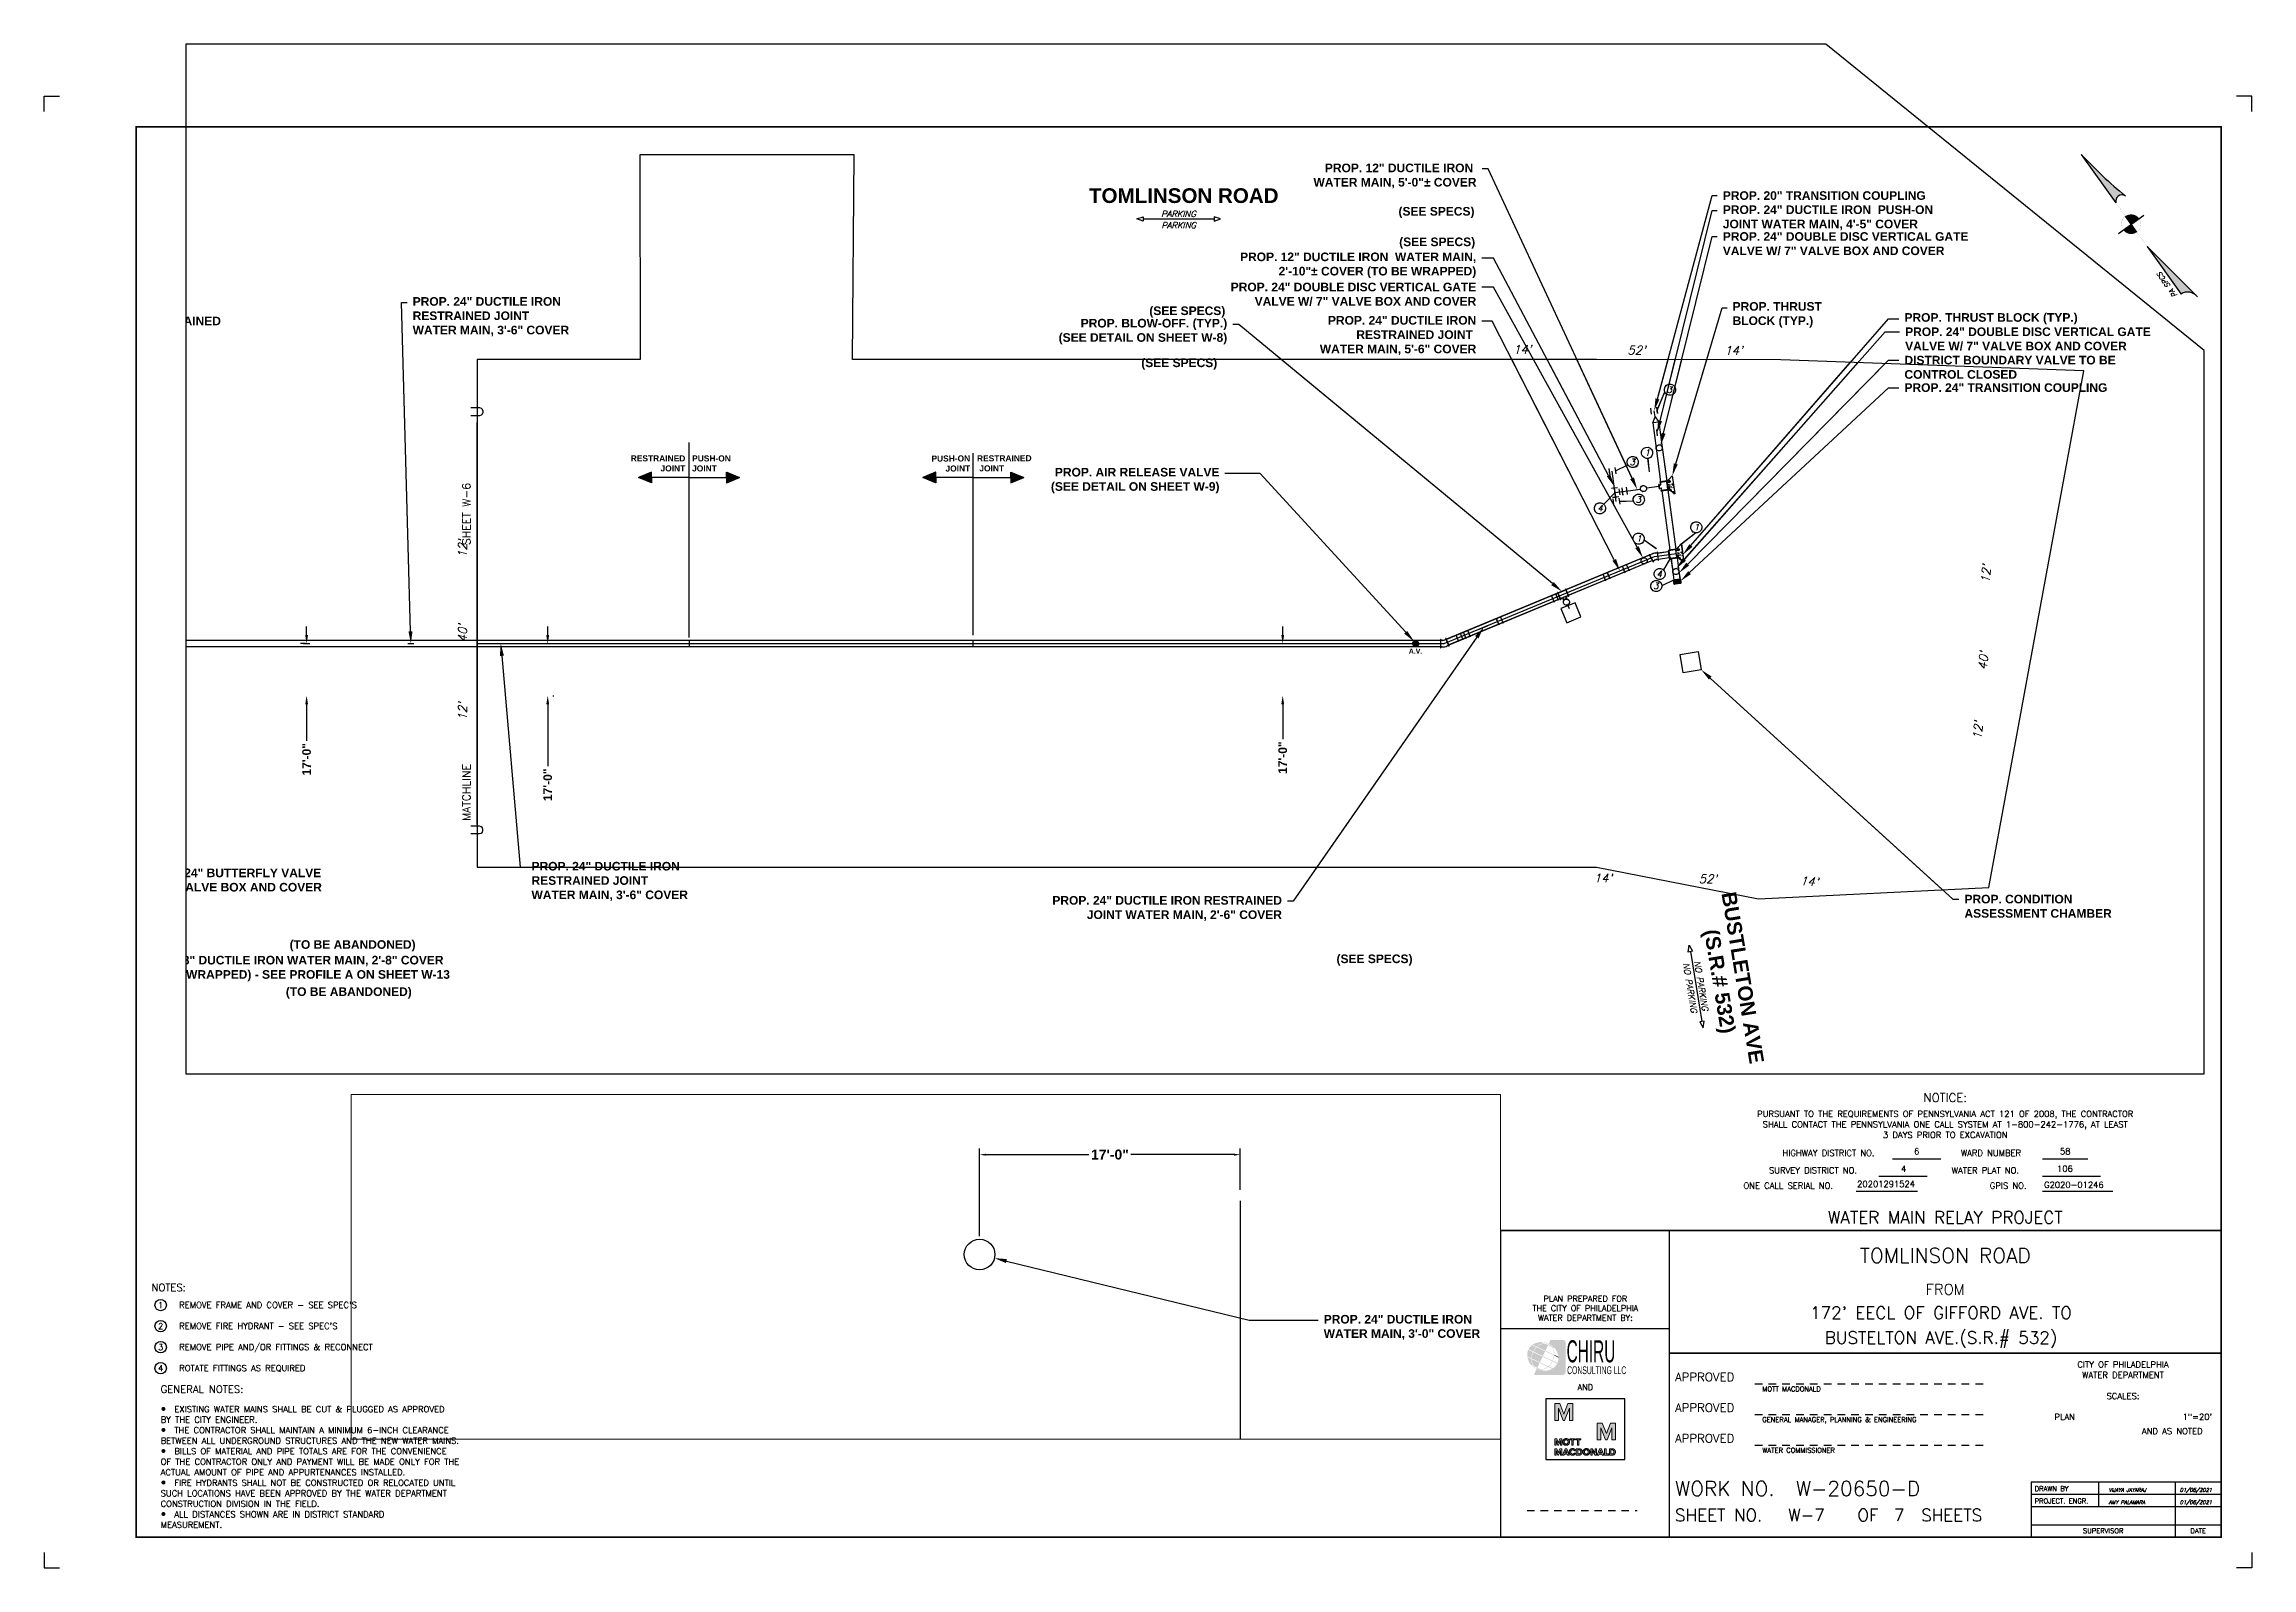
# Paper-space layout 'W7_TOMLINSON' of a CAD drawing. Header units: feet. Extents: x 94.5 to 130.5, y 3.3 to 28.1.
# The model-space entities are those that its viewports show. They can reach past a viewport. Long polylines and large blocks are cut down to what shows.
import ezdxf
from ezdxf import colors
from ezdxf.entities.mleader import LeaderData, LeaderLine
from ezdxf.enums import TextEntityAlignment as Align
from ezdxf.math import Vec2, Vec3

# ---------------------------------------------------------------- set-up
doc = ezdxf.new("R2010")
doc.units = ezdxf.units.FT
doc.header["$MEASUREMENT"] = 0
for name, pattern in [('DASHED2', [0.375, 0.25, -0.125]), ('HIDDEN2', [0.1875, 0.125, -0.0625]), ('PHANTOM', [2.5, 1.25, -0.25, 0.25, -0.25, 0.25, -0.25])]:
    doc.linetypes.add(name, pattern=pattern)
doc.layers.get('Defpoints').update_dxf_attribs({"color": 8})
for name, color, linetype in [('EX-TEXT-STREET NAME', 1, 'Continuous'), ('EX-TEXT-STREET NAME-MRKGS', 2, 'Continuous'), ('EX-TEXT-TRAFFIC-W4', 22, 'Continuous'), ('EX-UTIL-STORM-STRU', 70, 'DASHED2'), ('NOTES-WATER', 3, 'Continuous'), ('PROP-DIMS-WATER', 1, 'Continuous'), ('PROP-TEXT-WATER-SECT', 1, 'Continuous'), ('PROPTEXT-WATER-W3', 1, 'Continuous'), ('PROPTEXT-WATER-W4', 1, 'Continuous'), ('PROPTEXT-WATER-W6', 1, 'Continuous'), ('PROPTEXT-WATER-W7', 1, 'Continuous'), ('SURV-DIM-WHITE', 7, 'Continuous'), ('UTIL-PR-WATER', 101, 'Continuous'), ('UTIL-PR-WATER-DETAIL', 4, 'Continuous'), ('Z-APPROVED', 7, 'Continuous'), ('Z-BORDER', 1, 'Continuous'), ('Z-CHECKEDBY', 2, 'Continuous'), ('Z-LOGO', 5, 'Continuous'), ('Z-MATCHLINE', 4, 'Continuous'), ('Z-NOTES', 5, 'Continuous'), ('Z-NOTES-BLUE', 5, 'Continuous'), ('Z-NOTES-YELLOW', 2, 'Continuous'), ('Z-TITLE', 7, 'Continuous'), ('Z-Z920-G-Xrefs_Dir_Info', 7, 'Continuous')]:
    doc.layers.add(name, color=color, linetype=linetype)
for name, color, linetype, lineweight in [('GE-DETL-PATT', 255, 'Continuous', 13), ('GN-DETL-MEDM', 7, 'Continuous', 35), ('GN-DETL-THIN', 144, 'Continuous', 25), ('Z-Z010-G-Frame', 7, 'Continuous', 0)]:
    doc.layers.add(name, color=color, linetype=linetype, lineweight=lineweight)
doc.layers.add('Z-Z900-G-Non_Plot', color=5, linetype='Continuous', plot=False)
doc.styles.add('100', font='simplex.shx', dxfattribs={"oblique": 15, "height": 2})
doc.styles.add('120', font='simplex.shx', dxfattribs={"oblique": 15, "height": 2.4})
doc.styles.add('140', font='simplex.shx', dxfattribs={"oblique": 15, "height": 2.8})
doc.styles.add('175', font='simplex.shx', dxfattribs={"height": 0.00689})
doc.styles.add('200', font='simplex.shx', dxfattribs={"height": 4})
doc.styles.add('240', font='simplex.shx', dxfattribs={"height": 0.009449})
doc.styles.add('60', font='simplex.shx', dxfattribs={"oblique": 15, "height": 0.6})
doc.styles.add('80', font='simplex.shx', dxfattribs={"oblique": 15, "height": 1.6})
doc.styles.add('ARIAL', font='arialbd.ttf')
doc.styles.add('ARIAL BOLD', font='arialbd.ttf')
doc.styles.add('PWD_WATER', font='arial.ttf')
doc.styles.add('Simplex Ob', font='simplex.shx', dxfattribs={"oblique": 15})
doc.styles.add('style1', font='swissek.ttf', dxfattribs={"width": 0.25})
doc.styles.add('W56', font='arialbd.ttf', dxfattribs={"height": 0.56})
doc.dimstyles.new('PR QUATER SCALE - WATER', dxfattribs={"dimscale": 4, "dimtxt": 0.56, "dimasz": 0.1, "dimexe": 0.1, "dimexo": 0.05, "dimgap": 0.05, "dimtad": 0, "dimtih": 1, "dimtoh": 1, "dimdec": 0, "dimlfac": 12, "dimzin": 3, "dimdsep": 46, "dimlunit": 3, "dimtxsty": 'W56', "dimcen": 0.05, "dimclrd": 256, "dimclre": 256, "dimclrt": 256, "dimadec": 0, "dimazin": 0, "dimtfac": 1, "dimtdec": 0, "dimtofl": 0, "dimtmove": 0, "dimatfit": 3, "dimfxl": 1, "dimtolj": 1, "dimtzin": 0, "dimlwd": -1, "dimlwe": -1, "dimarcsym": 0})
doc.dimstyles.new('PR-DIMS', dxfattribs={"dimtxt": 0.14, "dimasz": 0.14, "dimexe": 0.1, "dimexo": 0.1, "dimgap": 0.05, "dimtad": 0, "dimdec": 0, "dimlfac": 12, "dimzin": 0, "dimdsep": 46, "dimlunit": 4, "dimtxsty": 'ARIAL BOLD', "dimcen": 0.1, "dimclrd": 256, "dimclre": 256, "dimclrt": 256, "dimadec": 0, "dimazin": 0, "dimtfac": 1, "dimtdec": 0, "dimtofl": 0, "dimtmove": 0, "dimatfit": 1, "dimfxl": 1, "dimtolj": 1, "dimtzin": 0, "dimlwd": -1, "dimlwe": -1, "dimarcsym": 0})

psp = doc.layouts.new('W7_TOMLINSON')

# ---------------------------------------------------------------- texts
at = {"layer": 'EX-TEXT-STREET NAME', "style": 'ARIAL'}
psp.add_text('(S.R.# 532)', height=0.24, rotation=279.4158, dxfattribs=at).set_placement((121.536, 13.646))
at = {"layer": 'EX-TEXT-STREET NAME-MRKGS', "char_height": 0.1, "attachment_point": 5, "rotation": 279.4016, "style": 'Simplex Ob'}
for insert, width in [((121.308, 12.718), 0.97952), ((121.49, 12.75), 1.02624)]:
    psp.add_mtext('NO PARKING', dxfattribs=dict(at, insert=insert, width=width))
at = {"layer": 'SURV-DIM-WHITE', "insert": (118.572, 23.123), "char_height": 0.14, "attachment_point": 5, "style": '140'}
psp.add_mtext("14'", dxfattribs=at)
at = {"layer": 'SURV-DIM-WHITE', "char_height": 0.14, "attachment_point": 5, "style": '140'}
for s, insert, rotation in [("52'", (120.436, 23.112), 359.9304), ("14'", (122.018, 23.108), 359.9304), ("12'", (101.292, 19.874), 90), ("12'", (126.133, 19.464), 85.5464), ("40'", (101.292, 18.498), 90), ("40'", (126.09, 18.05), 85.5464), ("12'", (101.292, 17.222), 90), ("12'", (126.003, 16.913), 85.5464), ("14'", (119.889, 14.505), 359.9594), ("52'", (121.599, 14.49), 359.9594), ("14'", (123.253, 14.45), 355)]:
    psp.add_mtext(s, dxfattribs=dict(at, insert=insert, rotation=rotation))
at = {"layer": 'Z-MATCHLINE', "style": '140'}
for s, height, p in [('U', 0.2, (101.628, 22.015)), ('MATCHLINE                                    SHEET W-6', 0.12999, (101.419, 15.434)), ('U', 0.2, (101.624, 15.194))]:
    psp.add_text(s, height=height, rotation=90.0052, dxfattribs=at).set_placement(p)
at = {"layer": 'Z-NOTES'}
for s, height, style, p in [('NOTES:', 0.12, '120', (96.219, 7.732)), ("REMOVE FRAME AND COVER - SEE SPEC'S", 0.1, '100', (96.672, 7.462)), ("REMOVE FIRE HYDRANT - SEE SPEC'S", 0.1, '100', (96.672, 7.119)), ('REMOVE PIPE AND/OR FITTINGS & RECONNECT', 0.1, '100', (96.672, 6.776)), ('ROTATE FITTINGS AS REQUIRED', 0.1, '100', (96.672, 6.433)), ('GENERAL NOTES:', 0.12, '120', (96.369, 6.073)), ('   EXISTING WATER MAINS SHALL BE CUT & PLUGGED AS APPROVED', 0.1, '100', (96.369, 5.763)), ('BY THE CITY ENGINEER.', 0.1, '100', (96.369, 5.592)), ('   THE CONTRACTOR SHALL MAINTAIN A MINIMUM 6-INCH CLEARANCE', 0.1, '100', (96.369, 5.421)), ('BETWEEN ALL UNDERGROUND STRUCTURES AND THE NEW WATER MAINS.', 0.1, '100', (96.369, 5.249)), ('   BILLS OF MATERIAL AND PIPE TOTALS ARE FOR THE CONVENIENCE', 0.1, '100', (96.369, 5.078)), ('ACTUAL AMOUNT OF PIPE AND APPURTENANCES INSTALLED.', 0.1, '100', (96.369, 4.735)), ('OF THE CONTRACTOR ONLY AND PAYMENT WILL BE MADE ONLY FOR THE', 0.1, '100', (96.369, 4.906)), ('   FIRE HYDRANTS SHALL NOT BE CONSTRUCTED OR RELOCATED UNTIL', 0.1, '100', (96.369, 4.563)), ('SUCH LOCATIONS HAVE BEEN APPROVED BY THE WATER DEPARTMENT', 0.1, '100', (96.369, 4.392)), ('CONSTRUCTION DIVISION IN THE FIELD.', 0.1, '100', (96.369, 4.221)), ('MEASUREMENT.', 0.1, '100', (96.369, 3.878)), ('   ALL DISTANCES SHOWN ARE IN DISTRICT STANDARD', 0.1, '100', (96.369, 4.049))]:
    psp.add_text(s, height=height, dxfattribs=dict(at, style=style)).set_placement(p, align=Align.BOTTOM_LEFT)
at = {"layer": 'Z-NOTES', "style": '100'}
psp.add_text('AND AS NOTED', height=0.1, dxfattribs=at).set_placement((128.676, 5.435))
at = {"layer": 'Z-NOTES-YELLOW', "style": '100'}
for s, p in [('1', (96.369, 7.541)), ('2', (96.369, 7.198)), ('3', (96.369, 6.855)), ('4', (96.369, 6.513))]:
    psp.add_text(s, height=0.1, dxfattribs=at).set_placement(p, align=Align.MIDDLE_CENTER)
at = {"layer": 'Z-TITLE', "color": 1, "style": '200'}
psp.add_text('BUSTELTON AVE.(S.R.# 532) ', height=0.2, dxfattribs=at).set_placement((125.469, 6.851), align=Align.BOTTOM_CENTER)
at = {"layer": 'Z-TITLE', "color": 5, "insert": (127.081, 9.552), "char_height": 0.09992, "width": 1.04485, "attachment_point": 1, "style": '100'}
psp.add_mtext('{\\Q0;G2020-01246}', dxfattribs=at)

msp = doc.modelspace()

# ---------------------------------------------------------------- texts
at = {"layer": 'NOTES-WATER', "char_height": 2, "width": 1.88, "attachment_point": 5, "rotation": 324.45187, "style": '100'}
for s, insert in [('3', (2730613.408, 296150.345)), ('3', (2731138.057, 295861.627)), ('3', (2731114.475, 295849.493)), ('1', (2731120.228, 295849.133)), ('4', (2731097.177, 295843.344)), ('3', (2731108.98, 295838.388)), ('1', (2731101.754, 295827.98, 196.38)), ('1', (2731119.162, 295820.048)), ('4', (2731100.412, 295814.678)), ('3', (2731097.239, 295812.17))]:
    msp.add_mtext(s, dxfattribs=dict(at, insert=insert))
at = {"layer": 'PROPTEXT-WATER-W7', "insert": (2731019.849, 295842.349), "char_height": 1.6, "attachment_point": 1, "rotation": 323.08687, "style": 'PWD_WATER'}
msp.add_mtext_dynamic_manual_height_columns('{\\fArial|b1|i0|c0|p34;A.V.}', width=1.39447, gutter_width=0.295, heights=[0], dxfattribs=at)

# ---------------------------------------------------------------- blocks, each defined once
blk = doc.blocks.new('PHILLYTBLOCK')
at = {"layer": 'Z-APPROVED', "color": 5, "linetype": 'HIDDEN2'}
for points in [[(27.893, 2.5), (31.693, 2.5)], [(27.893, 2), (31.693, 2)]]:
    blk.add_lwpolyline(points, dxfattribs=at)
at = {"layer": 'Z-BORDER', "color": 7}
for points in [[(0, 23.75), (0, 24), (0.25, 24)], [(36, 23.75), (36, 24), (35.75, 24)], [(0, 0.25), (0, 0), (0.25, 0)], [(36, 0.25), (36, 0), (35.75, 0)]]:
    blk.add_lwpolyline(points, dxfattribs=at)
at = {"layer": 'Z-BORDER', "const_width": 0.025}
blk.add_lwpolyline([(1.5, 0.5), (35.5, 0.5), (35.5, 23.5), (1.5, 23.5)], close=True, dxfattribs=at)
at = {"layer": 'Z-TITLE', "color": 5}
for points in [[(30.142, 6.672), (30.928, 6.672)], [(32.587, 6.672), (33.328, 6.672)], [(29.548, 6.14), (30.549, 6.14)], [(29.92, 6.388), (30.706, 6.388)], [(32.587, 6.388), (33.532, 6.388)], [(32.587, 6.14), (33.732, 6.14)], [(32.4, 1.2), (35.5, 1.2)], [(33.5, 1.4), (33.5, 1)], [(34.75, 1.4), (34.75, 0.5)], [(32.4, 1), (35.5, 1)], [(32.4, 0.7), (35.5, 0.7)]]:
    blk.add_lwpolyline(points, dxfattribs=at)
at = {"layer": 'Z-TITLE', "color": 1, "const_width": 0.025}
for points in [[(26.5, 5.5), (23.75, 5.5), (23.75, 0.5)], [(26.5, 3.9), (23.75, 3.9)], [(26.5, 3.5), (35.5, 3.5)]]:
    blk.add_lwpolyline(points, dxfattribs=at)
blk.add_lwpolyline([(26.5, 0.5), (35.5, 0.5), (35.5, 5.5), (26.5, 5.5)], close=True, dxfattribs=at)
at = {"layer": 'Z-TITLE', "color": 5, "linetype": 'HIDDEN2'}
blk.add_lwpolyline([(27.893, 3), (31.693, 3)], dxfattribs=at)
at = {"layer": 'Z-TITLE', "color": 5}
blk.add_lwpolyline([(32.4, 0.5), (35.5, 0.5), (35.5, 1.4), (32.4, 1.4)], close=True, dxfattribs=at)
at = {"layer": 'Z-APPROVED', "color": 4, "style": '140'}
for p in [(26.594, 2.5), (26.594, 2)]:
    blk.add_text('APPROVED', height=0.14, dxfattribs=at).set_placement(p, align=Align.BOTTOM_LEFT)
at = {"layer": 'Z-APPROVED', "color": 2, "style": '80'}
for s, p in [('GENERAL MANAGER, PLANNING & ENGINEERING', (28.018, 2.458)), ('WATER COMMISSIONER', (28.018, 1.958))]:
    blk.add_text(s, height=0.08, dxfattribs=at).set_placement(p, align=Align.TOP_LEFT)
at = {"layer": 'Z-NOTES', "color": 4, "style": '240'}
blk.add_attdef('WORKNO', text='', height=0.24, dxfattribs=at).set_placement((28.564, 1.1), align=Align.BOTTOM_LEFT)
at = {"layer": 'Z-NOTES-BLUE', "color": 4, "style": '140'}
blk.add_attdef('XXSHEETS', text='', height=0.15, dxfattribs=at).set_placement((32.143, 1.13), align=Align.BOTTOM_RIGHT)
at = {"layer": 'Z-TITLE', "color": 5}
for s, height, style, p in [('NOTICE:', 0.14, '140', (31, 7.556)), ('PURSUANT TO THE REQUIREMENTS OF PENNSYLVANIA ACT 121 OF 2008, THE CONTRACTOR', 0.1, '100', (31, 7.323)), ('SHALL CONTACT THE PENNSYLVANIA ONE CALL SYSTEM AT 1-800-242-1776, AT LEAST', 0.1, '100', (31, 7.151)), ('3 DAYS PRIOR TO EXCAVATION', 0.1, '100', (31, 6.98))]:
    blk.add_text(s, height=height, dxfattribs=dict(at, style=style)).set_placement(p, align=Align.BOTTOM_CENTER)
at = {"layer": 'Z-TITLE', "color": 5, "style": '100'}
for s, p in [('SURVEY DISTRICT NO.', (28.126, 6.431)), ('HIGHWAY DISTRICT NO.', (28.347, 6.715)), ('WATER PLAT NO.', (31.106, 6.431)), ('WARD NUMBER', (31.255, 6.715)), ('ONE CALL SERIAL NO.', (27.709, 6.183)), ('GPIS NO.', (31.727, 6.183)), ('PLAN', (32.781, 2.412))]:
    blk.add_text(s, height=0.1, dxfattribs=at).set_placement(p)
at = {"layer": 'Z-TITLE', "color": 1, "style": '175'}
blk.add_text('FROM', height=0.175, dxfattribs=at).set_placement((31, 4.4), align=Align.BOTTOM_CENTER)
at = {"layer": 'Z-TITLE', "color": 5, "style": '100'}
for s, p in [('CITY OF PHILADELPHIA', (33.899, 3.366)), ('WATER DEPARTMENT', (33.899, 3.194)), ('SCALES:', (33.899, 2.851))]:
    blk.add_text(s, height=0.1, dxfattribs=at).set_placement(p, align=Align.TOP_CENTER)
at = {"layer": 'Z-TITLE', "color": 4}
for s, height, style, p in [('APPROVED', 0.14, '140', (26.594, 3)), ('WORK NO.', 0.24, '240', (26.594, 1.1)), ('SHEET NO.', 0.2, '200', (26.594, 0.7)), ('OF', 0.2, '200', (29.568, 0.7)), ('SHEETS', 0.2, '200', (30.607, 0.7))]:
    blk.add_text(s, height=height, dxfattribs=dict(at, style=style)).set_placement(p, align=Align.BOTTOM_LEFT)
at = {"layer": 'Z-TITLE', "color": 2, "style": '80'}
blk.add_text('MOTT MACDONALD', height=0.08, dxfattribs=at).set_placement((28.018, 2.958), align=Align.TOP_LEFT)
for s, p in [('DRAWN BY', (32.459, 1.226)), ('PROJECT. ENGR.', (32.459, 1.026))]:
    blk.add_text(s, height=0.08, dxfattribs=at).set_placement(p, align=Align.BOTTOM_LEFT)
for s, p in [('SUPERVISOR', (33.575, 0.54)), ('DATE', (35.125, 0.54))]:
    blk.add_text(s, height=0.08, dxfattribs=at).set_placement(p, align=Align.BOTTOM_CENTER)
at = {"layer": 'Z-TITLE', "color": 5, "style": '100'}
for tag, p in [('HNO', (30.535, 6.712)), ('WNO', (32.957, 6.712)), ('SNO', (30.313, 6.428)), ('WPNO', (33.038, 6.428)), ('CALLTICKET', (30.01, 6.18))]:
    blk.add_attdef(tag, text='', height=0.1, dxfattribs=at).set_placement(p, align=Align.BOTTOM_CENTER)
at = {"layer": 'Z-TITLE', "color": 1}
for tag, height, style, p in [('PROJECTTITLE', 0.2, '200', (31, 5.741)), ('ANYSTREET', 0.24, '240', (31, 4.9)), ('1STTO2ND', 0.2, '200', (31, 3.9))]:
    blk.add_attdef(tag, text='', height=height, dxfattribs=dict(at, style=style)).set_placement(p, align=Align.BOTTOM_CENTER)
at = {"layer": 'Z-TITLE', "color": 5, "style": '100'}
for tag, p in [('PROFILE', (33.343, 2.186)), ('HORZSCALE', (35.352, 2.193)), ('PLANSCALE', (35.352, 2.412)), ('VERTSCALE', (35.352, 1.984))]:
    blk.add_attdef(tag, text='', height=0.1, dxfattribs=at).set_placement(p, align=Align.RIGHT)
at = {"layer": 'Z-TITLE', "color": 4, "style": '200'}
for tag, p in [('SHEETNO', (28.436, 0.7)), ('TOTALSHEETS', (30.163, 0.7))]:
    blk.add_attdef(tag, text='', height=0.2, dxfattribs=at).set_placement(p, align=Align.BOTTOM_LEFT)
blk = doc.blocks.new('DCHECKER')
at = {"layer": 'Z-CHECKEDBY', "style": '60', "oblique": 15}
for tag, p in [('DRAWN', (1.265, -0.178)), ('CHECKED', (1.265, -0.378)), ('DRAWDATE', (2.515, -0.178)), ('CHECKDATE', (2.515, -0.378))]:
    blk.add_attdef(tag, text='', height=0.06, dxfattribs=at).set_placement(p, align=Align.BOTTOM_LEFT)
blk = doc.blocks.new('Logo_Mott MacDonald')
at = {"layer": 'Z-Z010-G-Frame'}
h = blk.add_hatch(color=256, dxfattribs=at)
h.set_gradient(color1=(0, 0, 1), color2=(0, 0, 1), tint=0.04)
h.paths.add_polyline_path([(5.08, -3.26), (3.26, -3.26), (3.26, -9.36), (4.56, -9.36), (4.56, -4.96), (6.28, -9.36), (6.84, -9.36), (8.56, -4.96), (8.56, -9.36), (9.86, -9.36), (9.86, -3.26), (8.04, -3.26), (6.56, -7.07)])
h.paths.add_polyline_path([(18.66, -16.44), (19.96, -16.44), (19.96, -12.05), (21.68, -16.44), (22.24, -16.44), (23.96, -12.05), (23.96, -16.44), (25.26, -16.44), (25.26, -10.35), (23.44, -10.35), (21.96, -14.16), (20.48, -10.35), (18.66, -10.35)])
h.paths.add_polyline_path([(3.26, -16), (3.26, -18.34), (3.76, -18.34), (3.76, -16.65), (4.42, -18.34), (4.64, -18.34), (5.3, -16.65), (5.3, -18.34), (5.8, -18.34), (5.8, -16), (5.1, -16), (4.53, -17.46), (3.96, -16)])
h.paths.add_polyline_path([(6.98, -16.02), (6.86, -16.06), (6.76, -16.11), (6.66, -16.17), (6.57, -16.24), (6.49, -16.31), (6.41, -16.4), (6.34, -16.49), (6.29, -16.59), (6.24, -16.69), (6.2, -16.81), (6.17, -16.92), (6.16, -17.05), (6.15, -17.17), (6.16, -17.3), (6.17, -17.42), (6.2, -17.54), (6.24, -17.65), (6.29, -17.76), (6.34, -17.86), (6.41, -17.95), (6.49, -18.03), (6.57, -18.11), (6.66, -18.18), (6.76, -18.24), (6.86, -18.29), (6.98, -18.33), (7.09, -18.36), (7.21, -18.38), (7.34, -18.38), (7.47, -18.38), (7.6, -18.37), (7.71, -18.34), (7.83, -18.31), (7.94, -18.26), (8.04, -18.21), (8.13, -18.14), (8.22, -18.07), (8.3, -17.99), (8.37, -17.9), (8.43, -17.81), (8.48, -17.71), (8.53, -17.6), (8.56, -17.48), (8.58, -17.36), (8.59, -17.24), (8.59, -17.11), (8.58, -16.98), (8.56, -16.86), (8.53, -16.75), (8.48, -16.64), (8.43, -16.54), (8.37, -16.44), (8.3, -16.36), (8.22, -16.27), (8.13, -16.2), (8.04, -16.14), (7.94, -16.09), (7.83, -16.04), (7.71, -16.01), (7.6, -15.98), (7.47, -15.97), (7.34, -15.96), (7.21, -15.97), (7.09, -15.99)])
h.paths.add_polyline_path([(7.17, -16.43), (7.24, -16.42), (7.32, -16.41), (7.39, -16.41), (7.47, -16.41), (7.54, -16.42), (7.61, -16.44), (7.68, -16.47), (7.74, -16.5), (7.8, -16.54), (7.85, -16.58), (7.9, -16.63), (7.94, -16.69), (7.98, -16.74), (8.01, -16.81), (8.03, -16.87), (8.06, -16.94), (8.07, -17.02), (8.08, -17.09), (8.08, -17.17), (8.08, -17.25), (8.07, -17.33), (8.06, -17.4), (8.03, -17.47), (8.01, -17.54), (7.98, -17.6), (7.94, -17.66), (7.9, -17.71), (7.85, -17.76), (7.8, -17.81), (7.74, -17.85), (7.68, -17.88), (7.61, -17.9), (7.54, -17.92), (7.47, -17.94), (7.39, -17.94), (7.32, -17.94), (7.24, -17.93), (7.17, -17.91), (7.1, -17.89), (7.04, -17.86), (6.98, -17.83), (6.92, -17.79), (6.87, -17.74), (6.83, -17.69), (6.79, -17.63), (6.75, -17.57), (6.72, -17.51), (6.7, -17.44), (6.68, -17.37), (6.67, -17.29), (6.66, -17.21), (6.66, -17.13), (6.67, -17.06), (6.68, -16.98), (6.7, -16.91), (6.72, -16.84), (6.75, -16.77), (6.79, -16.71), (6.83, -16.66), (6.87, -16.61), (6.92, -16.56), (6.98, -16.52), (7.04, -16.48), (7.1, -16.46)], flags=16)
h.paths.add_polyline_path([(8.7, -16), (8.7, -16.44), (9.39, -16.44), (9.39, -18.34), (9.89, -18.34), (9.89, -16.44), (10.57, -16.44), (10.57, -16)])
h.paths.add_polyline_path([(10.84, -16), (10.84, -16.44), (11.53, -16.44), (11.53, -18.34), (12.03, -18.34), (12.03, -16.44), (12.71, -16.44), (12.71, -16)])
h.paths.add_polyline_path([(3.26, -19.62), (3.26, -21.96), (3.76, -21.96), (3.76, -20.28), (4.42, -21.96), (4.64, -21.96), (5.3, -20.28), (5.3, -21.96), (5.8, -21.96), (5.8, -19.62), (5.1, -19.62), (4.53, -21.09), (3.96, -19.62)])
h.paths.add_polyline_path([(6.07, -21.96), (6.63, -21.96), (6.78, -21.57), (7.78, -21.57), (7.93, -21.96), (8.49, -21.96), (7.59, -19.62), (6.97, -19.62)])
h.paths.add_polyline_path([(6.91, -21.13), (7.28, -20.12), (7.64, -21.13)], flags=16)
h.paths.add_polyline_path([(8.63, -20.23), (8.58, -20.33), (8.55, -20.44), (8.52, -20.55), (8.5, -20.67), (8.5, -20.8), (8.5, -20.92), (8.52, -21.03), (8.55, -21.15), (8.58, -21.25), (8.63, -21.36), (8.68, -21.45), (8.74, -21.54), (8.81, -21.62), (8.89, -21.7), (8.97, -21.76), (9.06, -21.82), (9.16, -21.87), (9.26, -21.92), (9.37, -21.95), (9.48, -21.98), (9.59, -22), (9.71, -22), (9.81, -22), (9.89, -22), (9.97, -21.99), (10.05, -21.97), (10.12, -21.95), (10.19, -21.92), (10.25, -21.89), (10.31, -21.86), (10.37, -21.83), (10.42, -21.79), (10.47, -21.74), (10.52, -21.7), (10.56, -21.66), (10.6, -21.61), (10.64, -21.56), (10.67, -21.51), (10.71, -21.46), (10.72, -21.43), (10.7, -21.42), (10.68, -21.41), (10.65, -21.4), (10.62, -21.38), (10.59, -21.37), (10.56, -21.35), (10.52, -21.33), (10.48, -21.31), (10.45, -21.3), (10.41, -21.28), (10.38, -21.26), (10.35, -21.25), (10.3, -21.22), (10.29, -21.23), (10.28, -21.26), (10.26, -21.29), (10.23, -21.32), (10.21, -21.35), (10.18, -21.38), (10.15, -21.4), (10.12, -21.43), (10.09, -21.45), (10.06, -21.47), (10.03, -21.49), (9.99, -21.51), (9.95, -21.53), (9.92, -21.54), (9.88, -21.55), (9.84, -21.56), (9.8, -21.56), (9.76, -21.56), (9.69, -21.56), (9.62, -21.55), (9.55, -21.54), (9.49, -21.52), (9.42, -21.49), (9.37, -21.46), (9.31, -21.42), (9.26, -21.38), (9.21, -21.34), (9.17, -21.29), (9.13, -21.23), (9.1, -21.17), (9.07, -21.11), (9.05, -21.05), (9.03, -20.98), (9.02, -20.91), (9.01, -20.83), (9.01, -20.76), (9.02, -20.68), (9.03, -20.61), (9.05, -20.54), (9.07, -20.48), (9.1, -20.42), (9.13, -20.36), (9.17, -20.3), (9.21, -20.25), (9.26, -20.21), (9.31, -20.17), (9.37, -20.13), (9.42, -20.1), (9.49, -20.07), (9.55, -20.05), (9.62, -20.04), (9.69, -20.03), (9.76, -20.03), (9.8, -20.03), (9.84, -20.03), (9.88, -20.04), (9.92, -20.05), (9.95, -20.06), (9.99, -20.08), (10.03, -20.1), (10.06, -20.12), (10.09, -20.14), (10.12, -20.16), (10.15, -20.19), (10.18, -20.21), (10.21, -20.24), (10.23, -20.27), (10.26, -20.3), (10.28, -20.33), (10.29, -20.36), (10.3, -20.37), (10.33, -20.35), (10.35, -20.34), (10.38, -20.33), (10.41, -20.31), (10.45, -20.29), (10.48, -20.28), (10.52, -20.26), (10.56, -20.24), (10.59, -20.22), (10.62, -20.21), (10.65, -20.19), (10.68, -20.18), (10.72, -20.16), (10.71, -20.13), (10.67, -20.08), (10.64, -20.03), (10.6, -19.98), (10.56, -19.93), (10.52, -19.88), (10.47, -19.84), (10.42, -19.8), (10.37, -19.76), (10.31, -19.73), (10.25, -19.69), (10.19, -19.67), (10.12, -19.64), (10.05, -19.62), (9.97, -19.6), (9.89, -19.59), (9.81, -19.59), (9.71, -19.59), (9.59, -19.59), (9.48, -19.61), (9.37, -19.64), (9.26, -19.67), (9.16, -19.71), (9.06, -19.77), (8.97, -19.83), (8.89, -19.89), (8.81, -19.97), (8.74, -20.05), (8.68, -20.14)])
h.paths.add_polyline_path([(11.99, -21.96), (11.97, -21.96), (11.96, -21.96), (11.95, -21.96), (11.94, -21.96), (11.92, -21.96), (11.91, -21.96), (11.89, -21.96), (11.87, -21.96), (11.83, -21.96), (11.79, -21.96), (11.74, -21.96), (11.69, -21.96), (11.64, -21.96), (11.59, -21.96), (11.48, -21.96), (11.43, -21.96), (11.37, -21.96), (11.32, -21.96), (11.28, -21.96), (11.23, -21.96), (11.19, -21.96), (11.17, -21.96), (11.15, -21.96), (11.14, -21.96), (11.12, -21.96), (11.11, -21.96), (11.1, -21.96), (11.09, -21.96), (11.08, -21.96), (11.07, -21.96), (11.06, -21.96), (11.06, -21.96), (11.06, -21.96), (11.06, -21.96), (11.06, -21.96), (11.06, -21.96), (11.06, -21.95), (11.06, -21.95), (11.06, -21.94), (11.06, -21.92), (11.06, -21.9), (11.06, -21.87), (11.06, -21.84), (11.06, -21.81), (11.06, -21.77), (11.06, -21.73), (11.06, -21.69), (11.06, -21.64), (11.06, -21.59), (11.06, -21.53), (11.06, -21.48), (11.06, -21.42), (11.06, -21.36), (11.06, -21.3), (11.06, -21.24), (11.06, -21.17), (11.06, -21.04), (11.06, -20.9), (11.06, -20.63), (11.06, -20.49), (11.06, -20.36), (11.06, -20.3), (11.06, -20.24), (11.06, -20.18), (11.06, -20.12), (11.06, -20.06), (11.06, -20.01), (11.06, -19.96), (11.06, -19.91), (11.06, -19.86), (11.06, -19.82), (11.06, -19.78), (11.06, -19.75), (11.06, -19.72), (11.06, -19.69), (11.06, -19.67), (11.06, -19.65), (11.06, -19.64), (11.06, -19.64), (11.06, -19.63), (11.06, -19.63), (11.06, -19.62), (11.06, -19.62), (11.08, -19.62), (11.09, -19.62), (11.1, -19.62), (11.12, -19.62), (11.13, -19.62), (11.15, -19.62), (11.17, -19.62), (11.2, -19.62), (11.25, -19.62), (11.29, -19.62), (11.34, -19.62), (11.39, -19.62), (11.5, -19.62), (11.61, -19.62), (11.66, -19.62), (11.71, -19.62), (11.76, -19.62), (11.8, -19.62), (11.85, -19.62), (11.88, -19.62), (11.9, -19.62), (11.92, -19.62), (11.93, -19.62), (11.94, -19.62), (11.95, -19.62), (11.96, -19.62), (11.97, -19.62), (11.98, -19.62), (11.98, -19.62), (11.98, -19.62), (11.98, -19.62), (12, -19.62), (12.05, -19.62), (12.13, -19.63), (12.22, -19.64), (12.29, -19.65), (12.37, -19.67), (12.44, -19.69), (12.51, -19.72), (12.58, -19.75), (12.65, -19.78), (12.71, -19.82), (12.77, -19.86), (12.83, -19.9), (12.88, -19.94), (12.93, -19.99), (12.97, -20.05), (13.02, -20.1), (13.04, -20.13), (13.06, -20.16), (13.07, -20.19), (13.09, -20.22), (13.11, -20.25), (13.12, -20.29), (13.14, -20.32), (13.15, -20.35), (13.16, -20.39), (13.17, -20.42), (13.18, -20.46), (13.19, -20.5), (13.2, -20.53), (13.21, -20.57), (13.21, -20.61), (13.22, -20.65), (13.22, -20.69), (13.22, -20.73), (13.22, -20.77), (13.22, -20.81), (13.22, -20.85), (13.22, -20.89), (13.22, -20.93), (13.21, -20.97), (13.21, -21.01), (13.2, -21.05), (13.19, -21.08), (13.18, -21.12), (13.18, -21.16), (13.16, -21.19), (13.15, -21.23), (13.14, -21.26), (13.13, -21.29), (13.11, -21.33), (13.09, -21.36), (13.08, -21.39), (13.06, -21.42), (13.04, -21.45), (13.01, -21.5), (12.96, -21.56), (12.91, -21.61), (12.86, -21.66), (12.8, -21.71), (12.75, -21.75), (12.69, -21.79), (12.62, -21.82), (12.56, -21.85), (12.49, -21.88), (12.42, -21.9), (12.34, -21.92), (12.26, -21.94), (12.19, -21.95), (12.1, -21.96), (12.02, -21.96)])
h.paths.add_polyline_path([(11.56, -21.5), (11.56, -21.48), (11.56, -21.46), (11.56, -21.44), (11.56, -21.41), (11.56, -21.39), (11.56, -21.36), (11.56, -21.33), (11.56, -21.27), (11.56, -21.2), (11.56, -21.13), (11.56, -21.05), (11.56, -20.96), (11.56, -20.79), (11.56, -20.62), (11.56, -20.54), (11.56, -20.46), (11.56, -20.39), (11.56, -20.32), (11.56, -20.25), (11.56, -20.22), (11.56, -20.2), (11.56, -20.17), (11.56, -20.15), (11.56, -20.13), (11.56, -20.11), (11.56, -20.08), (11.56, -20.07), (11.56, -20.06), (11.58, -20.06), (11.6, -20.06), (11.62, -20.06), (11.64, -20.06), (11.68, -20.06), (11.73, -20.06), (11.83, -20.06), (11.88, -20.06), (11.92, -20.06), (11.94, -20.06), (11.97, -20.06), (11.98, -20.06), (11.99, -20.06), (11.99, -20.06), (12.01, -20.06), (12.07, -20.07), (12.12, -20.07), (12.17, -20.08), (12.22, -20.09), (12.27, -20.11), (12.31, -20.12), (12.35, -20.14), (12.39, -20.16), (12.43, -20.18), (12.46, -20.21), (12.49, -20.24), (12.52, -20.27), (12.55, -20.3), (12.58, -20.33), (12.6, -20.37), (12.62, -20.4), (12.64, -20.44), (12.66, -20.48), (12.67, -20.52), (12.69, -20.56), (12.7, -20.61), (12.71, -20.65), (12.71, -20.7), (12.71, -20.74), (12.72, -20.79), (12.71, -20.84), (12.71, -20.88), (12.71, -20.93), (12.7, -20.97), (12.69, -21.02), (12.67, -21.06), (12.66, -21.1), (12.64, -21.14), (12.62, -21.18), (12.6, -21.21), (12.57, -21.25), (12.55, -21.28), (12.52, -21.31), (12.49, -21.34), (12.45, -21.37), (12.42, -21.4), (12.38, -21.42), (12.34, -21.44), (12.3, -21.46), (12.26, -21.48), (12.21, -21.49), (12.17, -21.51), (12.12, -21.51), (12.07, -21.52), (12.02, -21.52), (11.99, -21.52), (11.96, -21.52), (11.93, -21.52), (11.92, -21.52), (11.88, -21.52), (11.83, -21.52), (11.73, -21.52), (11.68, -21.52), (11.64, -21.52), (11.62, -21.52), (11.6, -21.52), (11.58, -21.52), (11.56, -21.52)], flags=16)
h.paths.add_polyline_path([(13.51, -20.54), (13.5, -20.67), (13.49, -20.8), (13.5, -20.92), (13.51, -21.05), (13.54, -21.16), (13.58, -21.27), (13.63, -21.38), (13.69, -21.48), (13.75, -21.57), (13.83, -21.65), (13.91, -21.73), (14, -21.8), (14.1, -21.86), (14.2, -21.91), (14.32, -21.95), (14.43, -21.98), (14.56, -22), (14.68, -22), (14.81, -22), (14.94, -21.99), (15.06, -21.96), (15.17, -21.93), (15.28, -21.88), (15.38, -21.83), (15.47, -21.77), (15.56, -21.69), (15.64, -21.61), (15.71, -21.53), (15.77, -21.43), (15.82, -21.33), (15.87, -21.22), (15.9, -21.11), (15.92, -20.98), (15.93, -20.86), (15.93, -20.73), (15.92, -20.61), (15.9, -20.48), (15.87, -20.37), (15.82, -20.26), (15.77, -20.16), (15.71, -20.06), (15.64, -19.98), (15.56, -19.9), (15.47, -19.82), (15.38, -19.76), (15.28, -19.71), (15.17, -19.66), (15.06, -19.63), (14.94, -19.6), (14.81, -19.59), (14.68, -19.59), (14.56, -19.59), (14.43, -19.61), (14.32, -19.64), (14.2, -19.68), (14.1, -19.73), (14, -19.79), (13.91, -19.86), (13.83, -19.94), (13.75, -20.02), (13.69, -20.11), (13.63, -20.21), (13.58, -20.32), (13.54, -20.43)])
h.paths.add_polyline_path([(14.02, -20.6), (14.04, -20.53), (14.06, -20.46), (14.09, -20.4), (14.13, -20.34), (14.17, -20.28), (14.21, -20.23), (14.26, -20.18), (14.32, -20.14), (14.38, -20.11), (14.44, -20.08), (14.51, -20.05), (14.58, -20.04), (14.66, -20.03), (14.74, -20.03), (14.81, -20.03), (14.89, -20.05), (14.95, -20.06), (15.02, -20.09), (15.08, -20.12), (15.14, -20.16), (15.19, -20.2), (15.24, -20.25), (15.28, -20.31), (15.32, -20.36), (15.35, -20.43), (15.38, -20.49), (15.4, -20.56), (15.41, -20.64), (15.42, -20.72), (15.42, -20.8), (15.42, -20.87), (15.41, -20.95), (15.4, -21.02), (15.38, -21.09), (15.35, -21.16), (15.32, -21.22), (15.28, -21.28), (15.24, -21.34), (15.19, -21.38), (15.14, -21.43), (15.08, -21.47), (15.02, -21.5), (14.95, -21.53), (14.89, -21.54), (14.81, -21.56), (14.74, -21.56), (14.66, -21.56), (14.58, -21.55), (14.51, -21.54), (14.44, -21.51), (14.38, -21.48), (14.32, -21.45), (14.26, -21.41), (14.21, -21.36), (14.17, -21.31), (14.13, -21.25), (14.09, -21.19), (14.06, -21.13), (14.04, -21.06), (14.02, -20.99), (14.01, -20.91), (14, -20.83), (14, -20.75), (14.01, -20.68)], flags=16)
h.paths.add_polyline_path([(16.79, -19.62), (16.28, -19.62), (16.28, -21.96), (16.77, -21.96), (16.77, -20.44), (17.89, -21.96), (18.37, -21.96), (18.37, -19.62), (17.87, -19.62), (17.87, -21.09)])
h.paths.add_polyline_path([(18.64, -21.96), (19.2, -21.96), (19.35, -21.57), (20.35, -21.57), (20.5, -21.96), (21.06, -21.96), (20.16, -19.62), (19.54, -19.62)])
h.paths.add_polyline_path([(19.85, -20.12), (20.22, -21.13), (19.49, -21.13)], flags=16)
h.paths.add_polyline_path([(21.84, -19.62), (21.33, -19.62), (21.33, -21.96), (22.83, -21.96), (22.83, -21.52), (21.84, -21.52)])
h.paths.add_polyline_path([(24.03, -21.96), (24.01, -21.96), (24, -21.96), (23.99, -21.96), (23.98, -21.96), (23.96, -21.96), (23.95, -21.96), (23.93, -21.96), (23.91, -21.96), (23.87, -21.96), (23.83, -21.96), (23.78, -21.96), (23.73, -21.96), (23.68, -21.96), (23.63, -21.96), (23.52, -21.96), (23.46, -21.96), (23.41, -21.96), (23.36, -21.96), (23.31, -21.96), (23.27, -21.96), (23.23, -21.96), (23.21, -21.96), (23.19, -21.96), (23.17, -21.96), (23.16, -21.96), (23.15, -21.96), (23.13, -21.96), (23.12, -21.96), (23.11, -21.96), (23.11, -21.96), (23.1, -21.96), (23.1, -21.96), (23.1, -21.96), (23.1, -21.96), (23.1, -21.96), (23.1, -21.96), (23.1, -21.95), (23.1, -21.95), (23.1, -21.94), (23.1, -21.92), (23.1, -21.9), (23.1, -21.87), (23.1, -21.84), (23.1, -21.81), (23.1, -21.77), (23.1, -21.73), (23.1, -21.69), (23.1, -21.64), (23.1, -21.59), (23.1, -21.53), (23.1, -21.48), (23.1, -21.42), (23.1, -21.36), (23.1, -21.3), (23.1, -21.24), (23.1, -21.17), (23.1, -21.04), (23.1, -20.9), (23.1, -20.63), (23.1, -20.49), (23.1, -20.36), (23.1, -20.3), (23.1, -20.24), (23.1, -20.18), (23.1, -20.12), (23.1, -20.06), (23.1, -20.01), (23.1, -19.96), (23.1, -19.91), (23.1, -19.86), (23.1, -19.82), (23.1, -19.78), (23.1, -19.75), (23.1, -19.72), (23.1, -19.69), (23.1, -19.67), (23.1, -19.65), (23.1, -19.64), (23.1, -19.64), (23.1, -19.63), (23.1, -19.63), (23.1, -19.62), (23.1, -19.62), (23.12, -19.62), (23.13, -19.62), (23.14, -19.62), (23.16, -19.62), (23.17, -19.62), (23.19, -19.62), (23.2, -19.62), (23.24, -19.62), (23.29, -19.62), (23.33, -19.62), (23.38, -19.62), (23.43, -19.62), (23.54, -19.62), (23.65, -19.62), (23.7, -19.62), (23.75, -19.62), (23.8, -19.62), (23.84, -19.62), (23.89, -19.62), (23.92, -19.62), (23.94, -19.62), (23.96, -19.62), (23.97, -19.62), (23.98, -19.62), (23.99, -19.62), (24, -19.62), (24.01, -19.62), (24.02, -19.62), (24.02, -19.62), (24.02, -19.62), (24.02, -19.62), (24.04, -19.62), (24.09, -19.62), (24.17, -19.63), (24.25, -19.64), (24.33, -19.65), (24.41, -19.67), (24.48, -19.69), (24.55, -19.72), (24.62, -19.75), (24.69, -19.78), (24.75, -19.82), (24.81, -19.86), (24.86, -19.9), (24.92, -19.94), (24.97, -19.99), (25.01, -20.05), (25.06, -20.1), (25.08, -20.13), (25.09, -20.16), (25.11, -20.19), (25.13, -20.22), (25.15, -20.25), (25.16, -20.29), (25.18, -20.32), (25.19, -20.35), (25.2, -20.39), (25.21, -20.42), (25.22, -20.46), (25.23, -20.5), (25.24, -20.53), (25.25, -20.57), (25.25, -20.61), (25.26, -20.65), (25.26, -20.69), (25.26, -20.73), (25.26, -20.77), (25.26, -20.81), (25.26, -20.85), (25.26, -20.89), (25.26, -20.93), (25.25, -20.97), (25.25, -21.01), (25.24, -21.05), (25.23, -21.08), (25.22, -21.12), (25.21, -21.16), (25.2, -21.19), (25.19, -21.23), (25.18, -21.26), (25.16, -21.29), (25.15, -21.33), (25.13, -21.36), (25.12, -21.39), (25.1, -21.42), (25.08, -21.45), (25.05, -21.5), (25, -21.56), (24.95, -21.61), (24.9, -21.66), (24.84, -21.71), (24.79, -21.75), (24.73, -21.79), (24.66, -21.82), (24.6, -21.85), (24.53, -21.88), (24.45, -21.9), (24.38, -21.92), (24.3, -21.94), (24.22, -21.95), (24.14, -21.96), (24.05, -21.96)])
h.paths.add_polyline_path([(23.6, -20.46), (23.6, -20.39), (23.6, -20.32), (23.6, -20.25), (23.6, -20.22), (23.6, -20.2), (23.6, -20.17), (23.6, -20.15), (23.6, -20.13), (23.6, -20.11), (23.6, -20.08), (23.6, -20.07), (23.6, -20.06), (23.62, -20.06), (23.64, -20.06), (23.66, -20.06), (23.68, -20.06), (23.72, -20.06), (23.77, -20.06), (23.87, -20.06), (23.92, -20.06), (23.96, -20.06), (23.98, -20.06), (24, -20.06), (24.02, -20.06), (24.02, -20.06), (24.02, -20.06), (24.05, -20.06), (24.11, -20.07), (24.16, -20.07), (24.21, -20.08), (24.26, -20.09), (24.31, -20.11), (24.35, -20.12), (24.39, -20.14), (24.43, -20.16), (24.47, -20.18), (24.5, -20.21), (24.53, -20.24), (24.56, -20.27), (24.59, -20.3), (24.62, -20.33), (24.64, -20.37), (24.66, -20.4), (24.68, -20.44), (24.7, -20.48), (24.71, -20.52), (24.73, -20.56), (24.74, -20.61), (24.74, -20.65), (24.75, -20.7), (24.75, -20.74), (24.75, -20.79), (24.75, -20.84), (24.75, -20.88), (24.74, -20.93), (24.74, -20.97), (24.72, -21.02), (24.71, -21.06), (24.7, -21.1), (24.68, -21.14), (24.66, -21.18), (24.64, -21.21), (24.61, -21.25), (24.58, -21.28), (24.56, -21.31), (24.52, -21.34), (24.49, -21.37), (24.46, -21.4), (24.42, -21.42), (24.38, -21.44), (24.34, -21.46), (24.3, -21.48), (24.25, -21.49), (24.21, -21.51), (24.16, -21.51), (24.11, -21.52), (24.05, -21.52), (24.03, -21.52), (24, -21.52), (23.97, -21.52), (23.96, -21.52), (23.91, -21.52), (23.87, -21.52), (23.77, -21.52), (23.72, -21.52), (23.68, -21.52), (23.66, -21.52), (23.64, -21.52), (23.62, -21.52), (23.6, -21.52), (23.6, -21.5), (23.6, -21.48), (23.6, -21.46), (23.6, -21.44), (23.6, -21.41), (23.6, -21.39), (23.6, -21.36), (23.6, -21.33), (23.6, -21.27), (23.6, -21.2), (23.6, -21.13), (23.6, -21.05), (23.6, -20.96), (23.6, -20.79), (23.6, -20.62), (23.6, -20.54)], flags=16)
at = {"layer": 'Z-Z900-G-Non_Plot', "color": 0, "lineweight": 5}
for points in [[(9.86, -3.26), (9.86, -9.36), (8.56, -9.36), (8.56, -4.96), (6.84, -9.36), (6.28, -9.36), (4.56, -4.96), (4.56, -9.36), (3.26, -9.36), (3.26, -3.26), (5.08, -3.26), (6.56, -7.07), (8.04, -3.26), (9.86, -3.26)], [(5.3, -18.34), (5.3, -16.65), (4.64, -18.34), (4.42, -18.34), (3.76, -16.65), (3.76, -18.34), (3.26, -18.34), (3.26, -16), (3.96, -16), (4.53, -17.46), (5.1, -16), (5.8, -16), (5.8, -18.34), (5.3, -18.34)], [(9.39, -18.34), (9.39, -16.44), (8.7, -16.44), (8.7, -16), (10.57, -16), (10.57, -16.44), (9.89, -16.44), (9.89, -18.34), (9.39, -18.34)], [(11.53, -18.34), (11.53, -16.44), (10.84, -16.44), (10.84, -16), (12.71, -16), (12.71, -16.44), (12.03, -16.44), (12.03, -18.34), (11.53, -18.34)], [(23.44, -10.35), (21.96, -14.16), (20.48, -10.35), (18.66, -10.35), (18.66, -16.44), (19.96, -16.44), (19.96, -12.05), (21.68, -16.44), (22.24, -16.44), (23.96, -12.05), (23.96, -16.44), (25.26, -16.44), (25.26, -10.35), (23.44, -10.35)], [(5.3, -21.96), (5.3, -20.28), (4.64, -21.96), (4.42, -21.96), (3.76, -20.28), (3.76, -21.96), (3.26, -21.96), (3.26, -19.62), (3.96, -19.62), (4.53, -21.09), (5.1, -19.62), (5.8, -19.62), (5.8, -21.96), (5.3, -21.96)], [(7.93, -21.96), (7.78, -21.57), (6.78, -21.57), (6.63, -21.96), (6.07, -21.96), (6.97, -19.62), (7.59, -19.62), (8.49, -21.96), (7.93, -21.96)], [(7.28, -20.12), (6.91, -21.13), (7.64, -21.13), (7.28, -20.12)], [(17.89, -21.96), (16.77, -20.44), (16.77, -21.96), (16.28, -21.96), (16.28, -19.62), (16.79, -19.62), (17.87, -21.09), (17.87, -19.62), (18.37, -19.62), (18.37, -21.96), (17.89, -21.96)], [(20.5, -21.96), (20.35, -21.57), (19.35, -21.57), (19.2, -21.96), (18.64, -21.96), (19.54, -19.62), (20.16, -19.62), (21.06, -21.96), (20.5, -21.96)], [(19.85, -20.12), (19.49, -21.13), (20.22, -21.13), (19.85, -20.12)], [(21.33, -21.96), (21.33, -19.62), (21.84, -19.62), (21.84, -21.52), (22.83, -21.52), (22.83, -21.96), (21.33, -21.96)]]:
    blk.add_lwpolyline(points, dxfattribs=at)
for points in [[(6.15, -17.17), (6.16, -17.05), (6.17, -16.92), (6.2, -16.81), (6.24, -16.69), (6.29, -16.59), (6.34, -16.49), (6.41, -16.4), (6.49, -16.31), (6.57, -16.24), (6.66, -16.17), (6.76, -16.11), (6.86, -16.06), (6.98, -16.02), (7.09, -15.99), (7.21, -15.97), (7.34, -15.96), (7.47, -15.97), (7.6, -15.98), (7.71, -16.01), (7.83, -16.04), (7.94, -16.09), (8.04, -16.14), (8.13, -16.2), (8.22, -16.27), (8.3, -16.36), (8.37, -16.44), (8.43, -16.54), (8.48, -16.64), (8.53, -16.75), (8.56, -16.86), (8.58, -16.98), (8.59, -17.11), (8.59, -17.24), (8.58, -17.36), (8.56, -17.48), (8.53, -17.6), (8.48, -17.71), (8.43, -17.81), (8.37, -17.9), (8.3, -17.99), (8.22, -18.07), (8.13, -18.14), (8.04, -18.21), (7.94, -18.26), (7.83, -18.31), (7.71, -18.34), (7.6, -18.37), (7.47, -18.38), (7.34, -18.38), (7.21, -18.38), (7.09, -18.36), (6.98, -18.33), (6.86, -18.29), (6.76, -18.24), (6.66, -18.18), (6.57, -18.11), (6.49, -18.03), (6.41, -17.95), (6.34, -17.86), (6.29, -17.76), (6.24, -17.65), (6.2, -17.54), (6.17, -17.42), (6.16, -17.3)], [(8.08, -17.17), (8.08, -17.09), (8.07, -17.02), (8.06, -16.94), (8.03, -16.87), (8.01, -16.81), (7.98, -16.74), (7.94, -16.69), (7.9, -16.63), (7.85, -16.58), (7.8, -16.54), (7.74, -16.5), (7.68, -16.47), (7.61, -16.44), (7.54, -16.42), (7.47, -16.41), (7.39, -16.41), (7.32, -16.41), (7.24, -16.42), (7.17, -16.43), (7.1, -16.46), (7.04, -16.48), (6.98, -16.52), (6.92, -16.56), (6.87, -16.61), (6.83, -16.66), (6.79, -16.71), (6.75, -16.77), (6.72, -16.84), (6.7, -16.91), (6.68, -16.98), (6.67, -17.06), (6.66, -17.13), (6.66, -17.21), (6.67, -17.29), (6.68, -17.37), (6.7, -17.44), (6.72, -17.51), (6.75, -17.57), (6.79, -17.63), (6.83, -17.69), (6.87, -17.74), (6.92, -17.79), (6.98, -17.83), (7.04, -17.86), (7.1, -17.89), (7.17, -17.91), (7.24, -17.93), (7.32, -17.94), (7.39, -17.94), (7.47, -17.94), (7.54, -17.92), (7.61, -17.9), (7.68, -17.88), (7.74, -17.85), (7.8, -17.81), (7.85, -17.76), (7.9, -17.71), (7.94, -17.66), (7.98, -17.6), (8.01, -17.54), (8.03, -17.47), (8.06, -17.4), (8.07, -17.33), (8.08, -17.25)], [(8.5, -20.8), (8.5, -20.67), (8.52, -20.55), (8.55, -20.44), (8.58, -20.33), (8.63, -20.23), (8.68, -20.14), (8.74, -20.05), (8.81, -19.97), (8.89, -19.89), (8.97, -19.83), (9.06, -19.77), (9.16, -19.71), (9.26, -19.67), (9.37, -19.64), (9.48, -19.61), (9.59, -19.59), (9.71, -19.59), (9.81, -19.59), (9.89, -19.59), (9.97, -19.6), (10.05, -19.62), (10.12, -19.64), (10.19, -19.67), (10.25, -19.69), (10.31, -19.73), (10.37, -19.76), (10.42, -19.8), (10.47, -19.84), (10.52, -19.88), (10.56, -19.93), (10.6, -19.98), (10.64, -20.03), (10.67, -20.08), (10.71, -20.13), (10.72, -20.16), (10.72, -20.16), (10.7, -20.17), (10.68, -20.18), (10.65, -20.19), (10.62, -20.21), (10.59, -20.22), (10.56, -20.24), (10.52, -20.26), (10.48, -20.28), (10.45, -20.29), (10.41, -20.31), (10.38, -20.33), (10.35, -20.34), (10.33, -20.35), (10.31, -20.36), (10.3, -20.37), (10.29, -20.36), (10.28, -20.33), (10.26, -20.3), (10.23, -20.27), (10.21, -20.24), (10.18, -20.21), (10.15, -20.19), (10.12, -20.16), (10.09, -20.14), (10.06, -20.12), (10.03, -20.1), (9.99, -20.08), (9.95, -20.06), (9.92, -20.05), (9.88, -20.04), (9.84, -20.03), (9.8, -20.03), (9.76, -20.03), (9.69, -20.03), (9.62, -20.04), (9.55, -20.05), (9.49, -20.07), (9.42, -20.1), (9.37, -20.13), (9.31, -20.17), (9.26, -20.21), (9.21, -20.25), (9.17, -20.3), (9.13, -20.36), (9.1, -20.42), (9.07, -20.48), (9.05, -20.54), (9.03, -20.61), (9.02, -20.68), (9.01, -20.76), (9.01, -20.83), (9.02, -20.91), (9.03, -20.98), (9.05, -21.05), (9.07, -21.11), (9.1, -21.17), (9.13, -21.23), (9.17, -21.29), (9.21, -21.34), (9.26, -21.38), (9.31, -21.42), (9.37, -21.46), (9.42, -21.49), (9.49, -21.52), (9.55, -21.54), (9.62, -21.55), (9.69, -21.56), (9.76, -21.56), (9.8, -21.56), (9.84, -21.56), (9.88, -21.55), (9.92, -21.54), (9.95, -21.53), (9.99, -21.51), (10.03, -21.49), (10.06, -21.47), (10.09, -21.45), (10.12, -21.43), (10.15, -21.4), (10.18, -21.38), (10.21, -21.35), (10.23, -21.32), (10.26, -21.29), (10.28, -21.26), (10.29, -21.23), (10.3, -21.22), (10.31, -21.23), (10.33, -21.24), (10.35, -21.25), (10.38, -21.26), (10.41, -21.28), (10.45, -21.3), (10.48, -21.31), (10.52, -21.33), (10.56, -21.35), (10.59, -21.37), (10.62, -21.38), (10.65, -21.4), (10.68, -21.41), (10.7, -21.42), (10.72, -21.43), (10.72, -21.43), (10.71, -21.46), (10.67, -21.51), (10.64, -21.56), (10.6, -21.61), (10.56, -21.66), (10.52, -21.7), (10.47, -21.74), (10.42, -21.79), (10.37, -21.83), (10.31, -21.86), (10.25, -21.89), (10.19, -21.92), (10.12, -21.95), (10.05, -21.97), (9.97, -21.99), (9.89, -22), (9.81, -22), (9.71, -22), (9.59, -22), (9.48, -21.98), (9.37, -21.95), (9.26, -21.92), (9.16, -21.87), (9.06, -21.82), (8.97, -21.76), (8.89, -21.7), (8.81, -21.62), (8.74, -21.54), (8.68, -21.45), (8.63, -21.36), (8.58, -21.25), (8.55, -21.15), (8.52, -21.03), (8.5, -20.92)], [(11.06, -21.96), (11.06, -21.96), (11.06, -21.96), (11.06, -21.96), (11.06, -21.95), (11.06, -21.95), (11.06, -21.94), (11.06, -21.92), (11.06, -21.9), (11.06, -21.87), (11.06, -21.84), (11.06, -21.81), (11.06, -21.77), (11.06, -21.73), (11.06, -21.69), (11.06, -21.64), (11.06, -21.59), (11.06, -21.53), (11.06, -21.48), (11.06, -21.42), (11.06, -21.36), (11.06, -21.3), (11.06, -21.24), (11.06, -21.17), (11.06, -21.04), (11.06, -20.9), (11.06, -20.63), (11.06, -20.49), (11.06, -20.36), (11.06, -20.3), (11.06, -20.24), (11.06, -20.18), (11.06, -20.12), (11.06, -20.06), (11.06, -20.01), (11.06, -19.96), (11.06, -19.91), (11.06, -19.86), (11.06, -19.82), (11.06, -19.78), (11.06, -19.75), (11.06, -19.72), (11.06, -19.69), (11.06, -19.67), (11.06, -19.65), (11.06, -19.64), (11.06, -19.64), (11.06, -19.63), (11.06, -19.63), (11.06, -19.62), (11.06, -19.62), (11.06, -19.62), (11.06, -19.62), (11.07, -19.62), (11.07, -19.62), (11.08, -19.62), (11.09, -19.62), (11.1, -19.62), (11.12, -19.62), (11.13, -19.62), (11.15, -19.62), (11.17, -19.62), (11.2, -19.62), (11.25, -19.62), (11.29, -19.62), (11.34, -19.62), (11.39, -19.62), (11.5, -19.62), (11.61, -19.62), (11.66, -19.62), (11.71, -19.62), (11.76, -19.62), (11.8, -19.62), (11.85, -19.62), (11.88, -19.62), (11.9, -19.62), (11.92, -19.62), (11.93, -19.62), (11.94, -19.62), (11.95, -19.62), (11.96, -19.62), (11.97, -19.62), (11.98, -19.62), (11.98, -19.62), (11.98, -19.62), (11.98, -19.62), (11.98, -19.62), (11.98, -19.62), (11.99, -19.62), (12.01, -19.62), (12.05, -19.62), (12.13, -19.63), (12.22, -19.64), (12.29, -19.65), (12.37, -19.67), (12.44, -19.69), (12.51, -19.72), (12.58, -19.75), (12.65, -19.78), (12.71, -19.82), (12.77, -19.86), (12.83, -19.9), (12.88, -19.94), (12.93, -19.99), (12.97, -20.05), (13.02, -20.1), (13.04, -20.13), (13.06, -20.16), (13.07, -20.19), (13.09, -20.22), (13.11, -20.25), (13.12, -20.29), (13.14, -20.32), (13.15, -20.35), (13.16, -20.39), (13.17, -20.42), (13.18, -20.46), (13.19, -20.5), (13.2, -20.53), (13.21, -20.57), (13.21, -20.61), (13.22, -20.65), (13.22, -20.69), (13.22, -20.73), (13.22, -20.77), (13.22, -20.81), (13.22, -20.85), (13.22, -20.89), (13.22, -20.93), (13.21, -20.97), (13.21, -21.01), (13.2, -21.05), (13.19, -21.08), (13.18, -21.12), (13.18, -21.16), (13.16, -21.19), (13.15, -21.23), (13.14, -21.26), (13.13, -21.29), (13.11, -21.33), (13.09, -21.36), (13.08, -21.39), (13.06, -21.42), (13.04, -21.45), (13.02, -21.48), (13, -21.51), (12.96, -21.56), (12.91, -21.61), (12.86, -21.66), (12.8, -21.71), (12.75, -21.75), (12.69, -21.79), (12.62, -21.82), (12.56, -21.85), (12.49, -21.88), (12.42, -21.9), (12.34, -21.92), (12.26, -21.94), (12.19, -21.95), (12.1, -21.96), (12.02, -21.96), (12, -21.96), (11.99, -21.96), (11.99, -21.96), (11.99, -21.96), (11.99, -21.96), (11.98, -21.96), (11.98, -21.96), (11.98, -21.96), (11.97, -21.96), (11.96, -21.96), (11.95, -21.96), (11.94, -21.96), (11.92, -21.96), (11.91, -21.96), (11.89, -21.96), (11.87, -21.96), (11.83, -21.96), (11.79, -21.96), (11.74, -21.96), (11.69, -21.96), (11.64, -21.96), (11.59, -21.96), (11.48, -21.96), (11.43, -21.96), (11.37, -21.96), (11.32, -21.96), (11.28, -21.96), (11.23, -21.96), (11.19, -21.96), (11.17, -21.96), (11.15, -21.96), (11.14, -21.96), (11.12, -21.96), (11.11, -21.96), (11.1, -21.96), (11.09, -21.96), (11.08, -21.96), (11.07, -21.96), (11.06, -21.96), (11.06, -21.96), (11.06, -21.96)], [(12.72, -20.79), (12.71, -20.74), (12.71, -20.7), (12.71, -20.65), (12.7, -20.61), (12.69, -20.56), (12.67, -20.52), (12.66, -20.48), (12.64, -20.44), (12.62, -20.4), (12.6, -20.37), (12.58, -20.33), (12.55, -20.3), (12.52, -20.27), (12.49, -20.24), (12.46, -20.21), (12.43, -20.18), (12.39, -20.16), (12.35, -20.14), (12.31, -20.12), (12.27, -20.11), (12.22, -20.09), (12.17, -20.08), (12.12, -20.07), (12.07, -20.07), (12.02, -20.06), (11.99, -20.06), (11.99, -20.06), (11.99, -20.06), (11.99, -20.06), (11.99, -20.06), (11.98, -20.06), (11.98, -20.06), (11.97, -20.06), (11.95, -20.06), (11.94, -20.06), (11.92, -20.06), (11.88, -20.06), (11.83, -20.06), (11.73, -20.06), (11.68, -20.06), (11.64, -20.06), (11.62, -20.06), (11.6, -20.06), (11.59, -20.06), (11.58, -20.06), (11.57, -20.06), (11.56, -20.06), (11.56, -20.06), (11.56, -20.06), (11.56, -20.07), (11.56, -20.07), (11.56, -20.08), (11.56, -20.1), (11.56, -20.11), (11.56, -20.13), (11.56, -20.15), (11.56, -20.17), (11.56, -20.2), (11.56, -20.22), (11.56, -20.25), (11.56, -20.32), (11.56, -20.39), (11.56, -20.46), (11.56, -20.54), (11.56, -20.62), (11.56, -20.79), (11.56, -20.96), (11.56, -21.05), (11.56, -21.13), (11.56, -21.2), (11.56, -21.27), (11.56, -21.33), (11.56, -21.36), (11.56, -21.39), (11.56, -21.41), (11.56, -21.44), (11.56, -21.46), (11.56, -21.48), (11.56, -21.49), (11.56, -21.5), (11.56, -21.51), (11.56, -21.52), (11.56, -21.52), (11.56, -21.52), (11.56, -21.52), (11.57, -21.52), (11.58, -21.52), (11.59, -21.52), (11.6, -21.52), (11.62, -21.52), (11.64, -21.52), (11.68, -21.52), (11.73, -21.52), (11.83, -21.52), (11.88, -21.52), (11.92, -21.52), (11.93, -21.52), (11.95, -21.52), (11.96, -21.52), (11.97, -21.52), (11.98, -21.52), (11.98, -21.52), (11.98, -21.52), (11.98, -21.52), (11.99, -21.52), (12.02, -21.52), (12.07, -21.52), (12.12, -21.51), (12.17, -21.51), (12.21, -21.49), (12.26, -21.48), (12.3, -21.46), (12.34, -21.44), (12.38, -21.42), (12.42, -21.4), (12.45, -21.37), (12.49, -21.34), (12.52, -21.31), (12.55, -21.28), (12.57, -21.25), (12.6, -21.21), (12.62, -21.18), (12.64, -21.14), (12.66, -21.1), (12.67, -21.06), (12.69, -21.02), (12.7, -20.97), (12.71, -20.93), (12.71, -20.88), (12.71, -20.84), (12.72, -20.79)], [(13.49, -20.8), (13.5, -20.67), (13.51, -20.54), (13.54, -20.43), (13.58, -20.32), (13.63, -20.21), (13.69, -20.11), (13.75, -20.02), (13.83, -19.94), (13.91, -19.86), (14, -19.79), (14.1, -19.73), (14.2, -19.68), (14.32, -19.64), (14.43, -19.61), (14.56, -19.59), (14.68, -19.59), (14.81, -19.59), (14.94, -19.6), (15.06, -19.63), (15.17, -19.66), (15.28, -19.71), (15.38, -19.76), (15.47, -19.82), (15.56, -19.9), (15.64, -19.98), (15.71, -20.06), (15.77, -20.16), (15.82, -20.26), (15.87, -20.37), (15.9, -20.48), (15.92, -20.61), (15.93, -20.73), (15.93, -20.86), (15.92, -20.98), (15.9, -21.11), (15.87, -21.22), (15.82, -21.33), (15.77, -21.43), (15.71, -21.53), (15.64, -21.61), (15.56, -21.69), (15.47, -21.77), (15.38, -21.83), (15.28, -21.88), (15.17, -21.93), (15.06, -21.96), (14.94, -21.99), (14.81, -22), (14.68, -22), (14.56, -22), (14.43, -21.98), (14.32, -21.95), (14.2, -21.91), (14.1, -21.86), (14, -21.8), (13.91, -21.73), (13.83, -21.65), (13.75, -21.57), (13.69, -21.48), (13.63, -21.38), (13.58, -21.27), (13.54, -21.16), (13.51, -21.05), (13.5, -20.92)], [(15.42, -20.8), (15.42, -20.72), (15.41, -20.64), (15.4, -20.56), (15.38, -20.49), (15.35, -20.43), (15.32, -20.36), (15.28, -20.31), (15.24, -20.25), (15.19, -20.2), (15.14, -20.16), (15.08, -20.12), (15.02, -20.09), (14.95, -20.06), (14.89, -20.05), (14.81, -20.03), (14.74, -20.03), (14.66, -20.03), (14.58, -20.04), (14.51, -20.05), (14.44, -20.08), (14.38, -20.11), (14.32, -20.14), (14.26, -20.18), (14.21, -20.23), (14.17, -20.28), (14.13, -20.34), (14.09, -20.4), (14.06, -20.46), (14.04, -20.53), (14.02, -20.6), (14.01, -20.68), (14, -20.75), (14, -20.83), (14.01, -20.91), (14.02, -20.99), (14.04, -21.06), (14.06, -21.13), (14.09, -21.19), (14.13, -21.25), (14.17, -21.31), (14.21, -21.36), (14.26, -21.41), (14.32, -21.45), (14.38, -21.48), (14.44, -21.51), (14.51, -21.54), (14.58, -21.55), (14.66, -21.56), (14.74, -21.56), (14.81, -21.56), (14.89, -21.54), (14.95, -21.53), (15.02, -21.5), (15.08, -21.47), (15.14, -21.43), (15.19, -21.38), (15.24, -21.34), (15.28, -21.28), (15.32, -21.22), (15.35, -21.16), (15.38, -21.09), (15.4, -21.02), (15.41, -20.95), (15.42, -20.87)], [(23.1, -21.96), (23.1, -21.96), (23.1, -21.96), (23.1, -21.96), (23.1, -21.95), (23.1, -21.95), (23.1, -21.94), (23.1, -21.92), (23.1, -21.9), (23.1, -21.87), (23.1, -21.84), (23.1, -21.81), (23.1, -21.77), (23.1, -21.73), (23.1, -21.69), (23.1, -21.64), (23.1, -21.59), (23.1, -21.53), (23.1, -21.48), (23.1, -21.42), (23.1, -21.36), (23.1, -21.3), (23.1, -21.24), (23.1, -21.17), (23.1, -21.04), (23.1, -20.9), (23.1, -20.63), (23.1, -20.49), (23.1, -20.36), (23.1, -20.3), (23.1, -20.24), (23.1, -20.18), (23.1, -20.12), (23.1, -20.06), (23.1, -20.01), (23.1, -19.96), (23.1, -19.91), (23.1, -19.86), (23.1, -19.82), (23.1, -19.78), (23.1, -19.75), (23.1, -19.72), (23.1, -19.69), (23.1, -19.67), (23.1, -19.65), (23.1, -19.64), (23.1, -19.64), (23.1, -19.63), (23.1, -19.63), (23.1, -19.62), (23.1, -19.62), (23.1, -19.62), (23.1, -19.62), (23.11, -19.62), (23.11, -19.62), (23.12, -19.62), (23.13, -19.62), (23.14, -19.62), (23.16, -19.62), (23.17, -19.62), (23.19, -19.62), (23.2, -19.62), (23.24, -19.62), (23.29, -19.62), (23.33, -19.62), (23.38, -19.62), (23.43, -19.62), (23.54, -19.62), (23.65, -19.62), (23.7, -19.62), (23.75, -19.62), (23.8, -19.62), (23.84, -19.62), (23.89, -19.62), (23.92, -19.62), (23.94, -19.62), (23.96, -19.62), (23.97, -19.62), (23.98, -19.62), (23.99, -19.62), (24, -19.62), (24.01, -19.62), (24.02, -19.62), (24.02, -19.62), (24.02, -19.62), (24.02, -19.62), (24.02, -19.62), (24.02, -19.62), (24.03, -19.62), (24.05, -19.62), (24.09, -19.62), (24.17, -19.63), (24.25, -19.64), (24.33, -19.65), (24.41, -19.67), (24.48, -19.69), (24.55, -19.72), (24.62, -19.75), (24.69, -19.78), (24.75, -19.82), (24.81, -19.86), (24.86, -19.9), (24.92, -19.94), (24.97, -19.99), (25.01, -20.05), (25.06, -20.1), (25.08, -20.13), (25.09, -20.16), (25.11, -20.19), (25.13, -20.22), (25.15, -20.25), (25.16, -20.29), (25.18, -20.32), (25.19, -20.35), (25.2, -20.39), (25.21, -20.42), (25.22, -20.46), (25.23, -20.5), (25.24, -20.53), (25.25, -20.57), (25.25, -20.61), (25.26, -20.65), (25.26, -20.69), (25.26, -20.73), (25.26, -20.77), (25.26, -20.81), (25.26, -20.85), (25.26, -20.89), (25.26, -20.93), (25.25, -20.97), (25.25, -21.01), (25.24, -21.05), (25.23, -21.08), (25.22, -21.12), (25.21, -21.16), (25.2, -21.19), (25.19, -21.23), (25.18, -21.26), (25.16, -21.29), (25.15, -21.33), (25.13, -21.36), (25.12, -21.39), (25.1, -21.42), (25.08, -21.45), (25.06, -21.48), (25.04, -21.51), (25, -21.56), (24.95, -21.61), (24.9, -21.66), (24.84, -21.71), (24.79, -21.75), (24.73, -21.79), (24.66, -21.82), (24.6, -21.85), (24.53, -21.88), (24.45, -21.9), (24.38, -21.92), (24.3, -21.94), (24.22, -21.95), (24.14, -21.96), (24.06, -21.96), (24.04, -21.96), (24.03, -21.96), (24.02, -21.96), (24.02, -21.96), (24.02, -21.96), (24.02, -21.96), (24.02, -21.96), (24.01, -21.96), (24.01, -21.96), (24, -21.96), (23.99, -21.96), (23.98, -21.96), (23.96, -21.96), (23.95, -21.96), (23.93, -21.96), (23.91, -21.96), (23.87, -21.96), (23.83, -21.96), (23.78, -21.96), (23.73, -21.96), (23.68, -21.96), (23.63, -21.96), (23.52, -21.96), (23.46, -21.96), (23.41, -21.96), (23.36, -21.96), (23.31, -21.96), (23.27, -21.96), (23.23, -21.96), (23.21, -21.96), (23.19, -21.96), (23.17, -21.96), (23.16, -21.96), (23.15, -21.96), (23.13, -21.96), (23.12, -21.96), (23.11, -21.96), (23.11, -21.96), (23.1, -21.96), (23.1, -21.96), (23.1, -21.96)], [(24.75, -20.79), (24.75, -20.74), (24.75, -20.7), (24.74, -20.65), (24.74, -20.61), (24.73, -20.56), (24.71, -20.52), (24.7, -20.48), (24.68, -20.44), (24.66, -20.4), (24.64, -20.37), (24.62, -20.33), (24.59, -20.3), (24.56, -20.27), (24.53, -20.24), (24.5, -20.21), (24.47, -20.18), (24.43, -20.16), (24.39, -20.14), (24.35, -20.12), (24.31, -20.11), (24.26, -20.09), (24.21, -20.08), (24.16, -20.07), (24.11, -20.07), (24.06, -20.06), (24.03, -20.06), (24.03, -20.06), (24.02, -20.06), (24.02, -20.06), (24.02, -20.06), (24.02, -20.06), (24.01, -20.06), (24, -20.06), (23.99, -20.06), (23.98, -20.06), (23.96, -20.06), (23.92, -20.06), (23.87, -20.06), (23.77, -20.06), (23.72, -20.06), (23.68, -20.06), (23.66, -20.06), (23.64, -20.06), (23.63, -20.06), (23.62, -20.06), (23.61, -20.06), (23.6, -20.06), (23.6, -20.06), (23.6, -20.06), (23.6, -20.07), (23.6, -20.07), (23.6, -20.08), (23.6, -20.1), (23.6, -20.11), (23.6, -20.13), (23.6, -20.15), (23.6, -20.17), (23.6, -20.2), (23.6, -20.22), (23.6, -20.25), (23.6, -20.32), (23.6, -20.39), (23.6, -20.46), (23.6, -20.54), (23.6, -20.62), (23.6, -20.79), (23.6, -20.96), (23.6, -21.05), (23.6, -21.13), (23.6, -21.2), (23.6, -21.27), (23.6, -21.33), (23.6, -21.36), (23.6, -21.39), (23.6, -21.41), (23.6, -21.44), (23.6, -21.46), (23.6, -21.48), (23.6, -21.49), (23.6, -21.5), (23.6, -21.51), (23.6, -21.52), (23.6, -21.52), (23.6, -21.52), (23.6, -21.52), (23.61, -21.52), (23.62, -21.52), (23.63, -21.52), (23.64, -21.52), (23.66, -21.52), (23.68, -21.52), (23.72, -21.52), (23.77, -21.52), (23.87, -21.52), (23.91, -21.52), (23.96, -21.52), (23.97, -21.52), (23.99, -21.52), (24, -21.52), (24.01, -21.52), (24.02, -21.52), (24.02, -21.52), (24.02, -21.52), (24.02, -21.52), (24.03, -21.52), (24.05, -21.52), (24.11, -21.52), (24.16, -21.51), (24.21, -21.51), (24.25, -21.49), (24.3, -21.48), (24.34, -21.46), (24.38, -21.44), (24.42, -21.42), (24.46, -21.4), (24.49, -21.37), (24.52, -21.34), (24.56, -21.31), (24.58, -21.28), (24.61, -21.25), (24.64, -21.21), (24.66, -21.18), (24.68, -21.14), (24.7, -21.1), (24.71, -21.06), (24.72, -21.02), (24.74, -20.97), (24.74, -20.93), (24.75, -20.88), (24.75, -20.84), (24.75, -20.79)]]:
    blk.add_lwpolyline(points, close=True, dxfattribs=at)
blk = doc.blocks.new('COMPANY LOGO')
at = {"layer": 'Z-Z920-G-Xrefs_Dir_Info'}
h = blk.add_hatch(color=256, dxfattribs=at)
h.dxf.hatch_style = 1
h.paths.add_polyline_path([(-1.899, 3.302, -0.002385), (-1.897, 3.302), (-1.936, 3.32, 0.141054), (-2.09, 3.277, 0.001587), (-2.091, 3.276), (-2.021, 3.243, -0.154528)])
h.paths.add_polyline_path([(-1.827, 3.269), (-1.884, 3.296, 0.023252), (-1.898, 3.295, 0.151092), (-2.014, 3.24), (-1.873, 3.173)])
h.paths.add_polyline_path([(-2.029, 3.236), (-2.1, 3.269, 0.112705), (-2.16, 3.196), (-2.083, 3.16, -0.08251)])
h.paths.add_polyline_path([(-2.022, 3.232, 0.003122), (-2.024, 3.23, 0.082304), (-2.076, 3.157), (-1.917, 3.081), (-1.877, 3.164)])
h.paths.add_polyline_path([(-2.087, 3.151), (-2.164, 3.187, 0.133856), (-2.181, 3.077), (-2.113, 3.045, -0.100393)])
h.paths.add_polyline_path([(-2.081, 3.147, 0.103322), (-2.106, 3.041), (-1.967, 2.976), (-1.921, 3.072)])
h.paths.add_polyline_path([(-2.113, 3.034), (-2.179, 3.065, 0.131625), (-2.119, 2.935), (-2.08, 2.917, -0.069312), (-2.101, 2.96, -0.084853)])
h.paths.add_polyline_path([(-2.106, 3.03, 0.080962), (-2.094, 2.962, 0.089404), (-2.067, 2.91), (-2.011, 2.884), (-1.971, 2.967)])
h.paths.add_polyline_path([(-2.067, 2.899), (-2.101, 2.915, 0.087576), (-2.022, 2.861), (-2.021, 2.862, -0.001617), (-2.022, 2.863, -0.083795)])
h.paths.add_polyline_path([(-2.011, 2.884), (-2.015, 2.875), (-1.977, 2.857, 0.029456), (-1.959, 2.855, 0.015594), (-1.95, 2.855)])
h.paths.add_polyline_path([(-1.95, 2.855, -0.015594), (-1.959, 2.855, -0.029456), (-1.977, 2.857), (-1.958, 2.848, 0.035323), (-1.937, 2.849)])
h.paths.add_polyline_path([(-1.937, 2.849, -0.035323), (-1.958, 2.848), (-1.927, 2.833, 0.023624), (-1.9, 2.831)])
h.paths.add_polyline_path([(-1.754, 3.004, 0.000399), (-1.758, 2.995), (-1.751, 2.992, -0.0004), (-1.747, 3.001)])
h.paths.add_polyline_path([(-1.722, 3.101), (-1.729, 3.105, -0.004116), (-1.729, 3.101, -0.005803), (-1.73, 3.094), (-1.723, 3.091, 0.008185)])
h.paths.add_polyline_path([(-1.873, 3.173), (-1.877, 3.164), (-1.73, 3.094, 0.005803), (-1.729, 3.101, 0.004116), (-1.729, 3.105)])
h.paths.add_polyline_path([(-1.787, 3.261), (-1.823, 3.278), (-1.827, 3.269), (-1.768, 3.241, 0.043455)])
h.paths.add_polyline_path([(-1.768, 3.252, -0.033051), (-1.754, 3.234), (-1.715, 3.216, 0.022886), (-1.732, 3.235)])
h.paths.add_polyline_path([(-1.768, 3.252), (-1.787, 3.261, -0.043455), (-1.768, 3.241), (-1.754, 3.234, 0.033051)])
h.paths.add_polyline_path([(-1.747, 3.001, 0.0004), (-1.751, 2.992), (-1.673, 2.955, 0.011732), (-1.668, 2.964)])
h.paths.add_polyline_path([(-1.817, 2.905, -0.01819), (-1.825, 2.897), (-1.758, 2.866, 0.014058), (-1.748, 2.872)])
h.paths.add_polyline_path([(-1.817, 2.905), (-1.824, 2.908, -0.019302), (-1.832, 2.901), (-1.825, 2.897, 0.01819)])
h.paths.add_polyline_path([(-1.967, 2.976), (-1.971, 2.967), (-1.832, 2.901, 0.019302), (-1.824, 2.908)])
h = blk.add_hatch(color=256, dxfattribs=at)
h.dxf.hatch_style = 1
h.paths.add_polyline_path([(-1.527, 3.307, 0.411303), (-1.577, 3.357), (-1.785, 3.357), (-1.815, 3.293, -0.257626), (-1.65, 3.067, -0.288642), (-1.758, 2.866), (-1.758, 2.866, -0.241288), (-2.022, 2.861), (-2.069, 2.762), (-1.577, 2.762, 0.408995), (-1.527, 2.811)])
h = blk.add_hatch(color=256, dxfattribs=at)
h.dxf.hatch_style = 1
h.paths.add_polyline_path([(-1.909, 3.319), (-1.876, 3.303, -0.095044), (-1.818, 3.291, -0.002651), (-1.817, 3.29), (-1.815, 3.293, 0.084341)])
h.paths.add_polyline_path([(-1.817, 3.29), (-1.82, 3.284, -0.062502), (-1.787, 3.261), (-1.768, 3.252, 0.094029)])
h.paths.add_polyline_path([(-1.857, 3.294), (-1.823, 3.278), (-1.82, 3.284, 0.002216), (-1.821, 3.284, 0.063156)])
h.paths.add_polyline_path([(-1.753, 3.233, 0.002833), (-1.754, 3.234), (-1.768, 3.241, -0.023263), (-1.759, 3.229, -0.088849), (-1.735, 3.171, -0.035748), (-1.729, 3.133, -0.034976), (-1.729, 3.105), (-1.722, 3.101, 0.038475), (-1.722, 3.134, 0.035748), (-1.728, 3.173, 0.088849)])
h.paths.add_polyline_path([(-1.723, 3.091), (-1.73, 3.094, -0.035658), (-1.737, 3.049, -0.053138), (-1.754, 3.004), (-1.747, 3.001, 0.053044), (-1.73, 3.047, 0.033672)])
h.paths.add_polyline_path([(-1.779, 2.946, 0.054277), (-1.756, 2.982, -0.00042), (-1.751, 2.992), (-1.758, 2.995, 0.000417), (-1.763, 2.986, -0.054277), (-1.784, 2.951, -0.035478), (-1.822, 2.91, -0.004336), (-1.824, 2.908), (-1.817, 2.905, 0.035258)])
h.paths.add_polyline_path([(-1.977, 2.857, -0.069198), (-2.018, 2.869), (-2.021, 2.862, 0.099415), (-1.959, 2.848, 0.00196), (-1.958, 2.848)])
h.paths.add_polyline_path([(-2.048, 2.89, 0.054019), (-2.019, 2.869, 0.000873), (-2.018, 2.869), (-2.015, 2.875)])
h.paths.add_polyline_path([(-1.855, 2.877, 0.003087), (-1.836, 2.889, 0.023217), (-1.825, 2.897), (-1.832, 2.901, -0.017182), (-1.84, 2.895, -0.003065), (-1.859, 2.883, -0.106544), (-1.937, 2.856, -0.021707), (-1.95, 2.855), (-1.937, 2.849, 0.106765)])
h.paths.add_polyline_path([(-1.917, 3.081), (-1.921, 3.072), (-1.758, 2.995, -0.000376), (-1.754, 3.004, 0.000641), (-1.754, 3.004)])
h = blk.add_hatch(color=256, dxfattribs=at)
h.dxf.hatch_style = 1
h.paths.add_polyline_path([(-1.722, 3.101, -0.000622), (-1.722, 3.101, -0.007787), (-1.723, 3.091), (-1.649, 3.056), (-1.649, 3.058), (-1.65, 3.06), (-1.65, 3.062), (-1.65, 3.064), (-1.65, 3.065), (-1.65, 3.066), (-1.65, 3.068)])
at = {"layer": 'Defpoints'}
blk.add_lwpolyline([(-1.867, 1.321), (-0.519, 1.321), (-0.519, 2.353), (-1.867, 2.353)], close=True, dxfattribs=at)
at = {"layer": 'Z-LOGO', "linetype": 'HIDDEN2'}
blk.add_lwpolyline([(-2.183, 0.456), (-0.309, 0.456)], dxfattribs=at)
at = {"layer": 'Z-Z920-G-Xrefs_Dir_Info', "xscale": 0.04689976342044319, "yscale": 0.04689976342044319, "zscale": 0.04689976342044319}
blk.add_blockref('Logo_Mott MacDonald', (-1.866, 2.426), dxfattribs=at)
at = {"layer": 'Z-LOGO', "style": '100'}
for s, p in [('THE CITY OF PHILADELPHIA', (-1.193, 3.896)), ('WATER DEPARTMENT BY:', (-1.193, 3.733)), ('PLAN PREPARED FOR', (-1.193, 4.058)), ('AND', (-1.193, 2.552))]:
    blk.add_text(s, height=0.1, dxfattribs=at).set_placement(p, align=Align.MIDDLE)
at = {"layer": 'Z-Z920-G-Xrefs_Dir_Info', "style": 'style1', "width": 0.5}
for s, height, p in [('CHIRU', 0.375, (-1.512, 2.975, -58.282)), ('CONSULTING LLC', 0.13312, (-1.503, 2.775, -58.282))]:
    blk.add_text(s, height=height, dxfattribs=at).set_placement(p)
blk = doc.blocks.new('*U31')
h = blk.add_hatch(color=256)
h.dxf.hatch_style = 1
h.paths.add_polyline_path([(0.259, -0.362), (0.814, -1.139, -0.320465), (1.045, -1.148)])
h.paths.add_polyline_path([(-0.814, 1.139), (-0.249, 0.349, -0.660687), (-0.095, 0.464, -0.037059)])
h = blk.add_hatch(color=256)
h.paths.add_polyline_path([(0, 0), (0.129, 0.093, 0.414214), (-0.093, 0.129)])
h.paths.add_polyline_path([(0, 0), (-0.129, -0.093, 0.414214), (0.093, -0.129)])
h = blk.add_hatch(color=256)
h.dxf.hatch_style = 1
h.paths.add_polyline_path([(1.045, -1.148), (1.08, -1.184, 0.063506)])
for p, q in [((-0.814, 1.139), (-0.249, 0.349)), ((-0.208, -0.149), (0.208, 0.149)), ((0.093, -0.129), (-0.093, 0.129)), ((0.259, -0.362), (0.814, -1.139)), ((0.259, -0.362), (1.08, -1.184))]:
    blk.add_line(p, q)
at = {"const_width": 0.00138}
for points in [[(-0.093, 0.129), (-0.814, 1.139)], [(0.814, -1.139), (0.093, -0.129)]]:
    blk.add_lwpolyline(points, dxfattribs=at)
for points in [[(-0.093, 0.129, 0.414214), (-0.129, -0.093, 0.355523)], [(0.129, 0.093, 0.414214), (-0.093, 0.129, 0.355523)], [(0.093, -0.129, 0.414214), (0.129, 0.093, 0.355523)], [(-0.129, -0.093, 0.414214), (0.093, -0.129, 0.355523)]]:
    blk.add_lwpolyline(points, format="xyb", dxfattribs=at)
for centre, radius, start, end in [((4.096, 5.648), 6.666, 222.5616, 231.051), ((-0.147, 0.373), 0.105, 59.8392, 193.648), ((0.923, -1.305), 0.199, 37.7429, 123.3533)]:
    blk.add_arc(centre, radius, start, end)
at = {"insert": (0.691, -1.202), "char_height": 0.08, "width": 0.64145, "attachment_point": 1, "rotation": 125.5481, "style": 'Simplex Ob'}
blk.add_mtext('PA SPCS', dxfattribs=at)
blk = doc.blocks.new('*U35')
at = {"layer": 'EX-TEXT-STREET NAME-MRKGS'}
for points in [[(-0.577, -0.307), (-0.577, -0.38), (-0.682, -0.344)], [(0.579, -0.307), (0.579, -0.38), (0.683, -0.344)]]:
    blk.add_lwpolyline(points, close=True, dxfattribs=at)
blk.add_lwpolyline([(-0.577, -0.344), (0.579, -0.344)], dxfattribs=at)
at = {"layer": 'EX-TEXT-STREET NAME', "style": 'ARIAL'}
blk.add_attdef('STREETNAME', (-0.643, 0.046), '', height=0.24, dxfattribs=at)
blk = doc.blocks.new('*U27')
at = {"layer": 'EX-TEXT-STREET NAME-MRKGS'}
for points in [[(-0.577, -0.307), (-0.577, -0.38), (-0.682, -0.344)], [(0.579, -0.307), (0.579, -0.38), (0.683, -0.344)]]:
    blk.add_lwpolyline(points, close=True, dxfattribs=at)
blk.add_lwpolyline([(-0.577, -0.344), (0.579, -0.344)], dxfattribs=at)
at = {"layer": 'EX-TEXT-STREET NAME', "style": 'ARIAL'}
blk.add_attdef('STREETNAME', (-0.643, 0.046), '', height=0.24, dxfattribs=at)
at = {"layer": 'EX-TEXT-STREET NAME-MRKGS', "char_height": 0.1, "width": 0.61907, "attachment_point": 5, "rotation": 359.9887, "style": 'Simplex Ob'}
for insert in [(-0.001, -0.26), (0.001, -0.446)]:
    blk.add_mtext('PARKING', dxfattribs=dict(at, insert=insert))
blk = doc.blocks.new('*D67')
at = {"layer": 'Defpoints', "color": 0, "transparency": 16777216}
for p in [(2730728.3, 296052.67), (2730729.5, 296051.81), (2730720.24, 296037.53)]:
    blk.add_point(p, dxfattribs=at)
at = {"layer": 'PROP-DIMS-WATER', "transparency": 16777216}
for p, q in [((2730729.92, 296054.95), (2730731.55, 296057.22)), ((2730727.87, 296052.97), (2730726.67, 296053.83)), ((2730716.79, 296036.56), (2730709.88, 296026.89))]:
    blk.add_line(p, q, dxfattribs=at)
for points in [[(2730729.54, 296055.22), (2730730.3, 296054.67), (2730728.3, 296052.67)], [(2730716.41, 296036.83), (2730717.16, 296036.29), (2730718.41, 296038.84)]]:
    blk.add_solid(points, dxfattribs=at)
at = {"layer": 'PROP-DIMS-WATER', "transparency": 16777216, "insert": (2730706.36, 296021.97), "char_height": 2.8, "attachment_point": 5, "rotation": 54.4519, "style": 'ARIAL BOLD'}
blk.add_mtext('\\A1;17\'-0"', dxfattribs=at)
blk = doc.blocks.new('*D68')
at = {"layer": 'Defpoints', "color": 0, "transparency": 16777216}
for p in [(2730792.61, 296006.71), (2730782.1, 295993.33), (2730782.38, 295993.13)]:
    blk.add_point(p, dxfattribs=at)
at = {"layer": 'PROP-DIMS-WATER', "transparency": 16777216}
for p, q in [((2730793.89, 296009.24), (2730795.52, 296011.52)), ((2730783.72, 295992.17), (2730784.01, 295991.96)), ((2730780.75, 295990.85), (2730769.02, 295974.43))]:
    blk.add_line(p, q, dxfattribs=at)
for points in [[(2730793.51, 296009.51), (2730794.27, 296008.97), (2730792.26, 296006.96)], [(2730780.37, 295991.12), (2730781.13, 295990.58), (2730782.38, 295993.13)]]:
    blk.add_solid(points, dxfattribs=at)
at = {"layer": 'PROP-DIMS-WATER', "transparency": 16777216, "insert": (2730765.5, 295969.5), "char_height": 2.8, "attachment_point": 5, "rotation": 54.4519, "style": 'ARIAL BOLD'}
blk.add_mtext('\\A1;17\'-0"', dxfattribs=at)
blk = doc.blocks.new('*D69')
at = {"layer": 'Defpoints', "color": 0, "transparency": 16777216}
for p in [(2730987.3, 295867.59), (2730977.42, 295853.76), (2730977.42, 295853.76)]:
    blk.add_point(p, dxfattribs=at)
at = {"layer": 'PROP-DIMS-WATER', "transparency": 16777216}
for p, q in [((2730988.93, 295869.87), (2730990.56, 295872.15)), ((2730975.79, 295851.48), (2730969.2, 295842.26))]:
    blk.add_line(p, q, dxfattribs=at)
for points in [[(2730988.55, 295870.14), (2730989.31, 295869.6), (2730987.3, 295867.59)], [(2730975.41, 295851.76), (2730976.17, 295851.21), (2730977.42, 295853.76)]]:
    blk.add_solid(points, dxfattribs=at)
at = {"layer": 'PROP-DIMS-WATER', "transparency": 16777216, "insert": (2730965.68, 295837.34), "char_height": 2.8, "attachment_point": 5, "rotation": 54.4519, "style": 'ARIAL BOLD'}
blk.add_mtext('\\A1;17\'-0"', dxfattribs=at)
blk = doc.blocks.new('A$C630D7AA8')
for p, q in [((1, 1), (-1, 1)), ((1, -1), (-1, -1))]:
    blk.add_line(p, q)
blk = doc.blocks.new('*D106')
at = {"layer": 'Defpoints', "color": 0, "transparency": 16777216}
for p in [(2728736.45, 296781.08), (2728753.45, 296778.58), (2728736.45, 296775.56)]:
    blk.add_point(p, dxfattribs=at)
at = {"layer": 'PROP-TEXT-WATER-SECT', "transparency": 16777216}
for p, q in [((2728736.45, 296775.76), (2728736.45, 296781.48)), ((2728753.45, 296778.78), (2728753.45, 296781.48)), ((2728736.85, 296781.08), (2728743.57, 296781.08)), ((2728753.05, 296781.08), (2728746.32, 296781.08))]:
    blk.add_line(p, q, dxfattribs=at)
for points in [[(2728736.85, 296781.14), (2728736.85, 296781.01), (2728736.45, 296781.08)], [(2728753.05, 296781.14), (2728753.05, 296781.01), (2728753.45, 296781.08)]]:
    blk.add_solid(points, dxfattribs=at)
at = {"layer": 'PROP-TEXT-WATER-SECT', "transparency": 16777216, "insert": (2728744.95, 296781.08), "char_height": 0.56, "attachment_point": 5, "style": 'W56'}
blk.add_mtext('\\A1;{\\H1.16071x;17\'-0"}', dxfattribs=at)
blk = doc.blocks.new('24X24 in TEE')
at = {"layer": 'UTIL-PR-WATER'}
for points in [[(-0.17, 1.74), (-0.21, 1.68), (-0.17, 1.55), (-1.49, -0.44), (-1.63, -0.47), (-1.67, -0.52)], [(1.64, 0.25), (0.41, -1.61)]]:
    blk.add_lwpolyline(points, dxfattribs=at)
for points in [[(-0.29, 1.82), (1.79, 0.45), (1.84, 0.53), (-0.24, 1.9)], [(1.93, 0.22), (0.56, -1.86), (0.64, -1.92), (2.01, 0.16)], [(-1.84, -0.53), (0.24, -1.9), (0.29, -1.82), (-1.79, -0.45)]]:
    blk.add_lwpolyline(points, close=True, dxfattribs=at)
for points in [[(1.58, 0.58, 0.324844), (1.75, 0.14), (1.82, 0.13), (1.86, 0.11)], [(0.09, -1.68, -0.324844), (0.56, -1.68), (0.59, -1.74), (0.62, -1.76)]]:
    blk.add_lwpolyline(points, format="xyb", dxfattribs=at)
blk = doc.blocks.new('Style_38_Dresser_48')
at = {"layer": 'GE-DETL-PATT'}
h = blk.add_hatch(dxfattribs=at)
h.set_pattern_fill('ANSI33', color=3, scale=0.166667, angle=30)
h.set_pattern_definition([(75, (-1.337875, 2.236716), (-0.0402469, 0.0107841), []), (75, (-1.31236, 2.251447), (-0.0402469, 0.0107841), [0.0208333, -0.0104167])])
h.paths.add_polyline_path([(-2.46, 2.26), (-2.59, 2.26), (-2.59, 2.21), (-2.46, 2.21)])
h.paths.add_polyline_path([(-2.09, 2.26), (-2.27, 2.26), (-2.27, 2.21), (-2.09, 2.21)])
h = blk.add_hatch(dxfattribs=at)
h.set_pattern_fill('ANSI33', color=3, scale=0.166667, angle=30)
h.set_pattern_definition([(75, (-1.33787, 2.102936), (-0.0402469, 0.0107841), []), (75, (-1.312356, 2.117667), (-0.0402469, 0.0107841), [0.0208333, -0.0104167])])
h.paths.add_polyline_path([(-2.46, 2.13), (-2.59, 2.13), (-2.59, 2.08), (-2.46, 2.08)])
h.paths.add_polyline_path([(-2.09, 2.13), (-2.27, 2.13), (-2.27, 2.08), (-2.09, 2.08)])
h = blk.add_hatch(dxfattribs=at)
h.set_pattern_fill('ANSI33', color=3, scale=0.166667, angle=30)
h.set_pattern_definition([(75, (-1.33787, 1.84379), (-0.0402469, 0.0107841), []), (75, (-1.312356, 1.85852), (-0.0402469, 0.0107841), [0.0208333, -0.0104167])])
h.paths.add_polyline_path([(-2.46, 1.87), (-2.59, 1.87), (-2.59, 1.82), (-2.46, 1.82)])
h.paths.add_polyline_path([(-2.09, 1.87), (-2.27, 1.87), (-2.27, 1.82), (-2.09, 1.82)])
h = blk.add_hatch(dxfattribs=at)
h.set_pattern_fill('ANSI33', color=3, scale=0.166667, angle=30)
h.set_pattern_definition([(75, (-1.33787, 1.43527), (-0.0402469, 0.0107841), []), (75, (-1.312356, 1.45), (-0.0402469, 0.0107841), [0.0208333, -0.0104167])])
h.paths.add_polyline_path([(-2.46, 1.46), (-2.59, 1.46), (-2.59, 1.41), (-2.46, 1.41)])
h.paths.add_polyline_path([(-2.09, 1.46), (-2.27, 1.46), (-2.27, 1.41), (-2.09, 1.41)])
h = blk.add_hatch(dxfattribs=at)
h.set_pattern_fill('ANSI33', color=3, scale=0.166667, angle=30)
h.set_pattern_definition([(75, (-1.33787, 0.91047), (-0.0402469, 0.0107841), []), (75, (-1.312356, 0.925203), (-0.0402469, 0.0107841), [0.0208333, -0.0104167])])
h.paths.add_polyline_path([(-2.46, 0.94), (-2.59, 0.94), (-2.59, 0.88), (-2.46, 0.88)])
h.paths.add_polyline_path([(-2.09, 0.94), (-2.27, 0.94), (-2.27, 0.88), (-2.09, 0.88)])
h = blk.add_hatch(dxfattribs=at)
h.set_pattern_fill('ANSI33', color=3, scale=0.166667, angle=30)
h.set_pattern_definition([(75, (-1.33787, 0.311914), (-0.0402469, 0.0107841), []), (75, (-1.312356, 0.326645), (-0.0402469, 0.0107841), [0.0208333, -0.0104167])])
h.paths.add_polyline_path([(-2.46, 0.34), (-2.59, 0.34), (-2.59, 0.29), (-2.46, 0.29)])
h.paths.add_polyline_path([(-2.09, 0.34), (-2.27, 0.34), (-2.27, 0.29), (-2.09, 0.29)])
h = blk.add_hatch(dxfattribs=at)
h.set_pattern_fill('ANSI33', color=3, scale=0.166667, angle=30)
h.set_pattern_definition([(75, (-1.33787, -0.311915), (-0.0402469, 0.0107841), []), (75, (-1.312356, -0.297183), (-0.0402469, 0.0107841), [0.0208333, -0.0104167])])
h.paths.add_polyline_path([(-2.46, -0.29), (-2.59, -0.29), (-2.59, -0.34), (-2.46, -0.34)])
h.paths.add_polyline_path([(-2.09, -0.29), (-2.27, -0.29), (-2.27, -0.34), (-2.09, -0.34)])
h = blk.add_hatch(dxfattribs=at)
h.set_pattern_fill('ANSI33', color=3, scale=0.166667, angle=30)
h.set_pattern_definition([(75, (-1.33787, -0.91047), (-0.0402469, 0.0107841), []), (75, (-1.312356, -0.89574), (-0.0402469, 0.0107841), [0.0208333, -0.0104167])])
h.paths.add_polyline_path([(-2.46, -0.88), (-2.59, -0.88), (-2.59, -0.94), (-2.46, -0.94)])
h.paths.add_polyline_path([(-2.09, -0.88), (-2.27, -0.88), (-2.27, -0.94), (-2.09, -0.94)])
h = blk.add_hatch(dxfattribs=at)
h.set_pattern_fill('ANSI33', color=3, scale=0.166667, angle=30)
h.set_pattern_definition([(75, (-1.33787, -1.43527), (-0.0402469, 0.0107841), []), (75, (-1.312356, -1.420537), (-0.0402469, 0.0107841), [0.0208333, -0.0104167])])
h.paths.add_polyline_path([(-2.46, -1.41), (-2.59, -1.41), (-2.59, -1.46), (-2.46, -1.46)])
h.paths.add_polyline_path([(-2.09, -1.41), (-2.27, -1.41), (-2.27, -1.46), (-2.09, -1.46)])
h = blk.add_hatch(dxfattribs=at)
h.set_pattern_fill('ANSI33', color=3, scale=0.166667, angle=30)
h.set_pattern_definition([(75, (-1.33787, -1.84379), (-0.0402469, 0.0107841), []), (75, (-1.312356, -1.829057), (-0.0402469, 0.0107841), [0.0208333, -0.0104167])])
h.paths.add_polyline_path([(-2.46, -1.82), (-2.59, -1.82), (-2.59, -1.87), (-2.46, -1.87)])
h.paths.add_polyline_path([(-2.09, -1.82), (-2.27, -1.82), (-2.27, -1.87), (-2.09, -1.87)])
h = blk.add_hatch(dxfattribs=at)
h.set_pattern_fill('ANSI33', color=3, scale=0.166667, angle=30)
h.set_pattern_definition([(75, (-1.33787, -2.102936), (-0.0402469, 0.0107841), []), (75, (-1.312356, -2.088205), (-0.0402469, 0.0107841), [0.0208333, -0.0104167])])
h.paths.add_polyline_path([(-2.46, -2.08), (-2.59, -2.08), (-2.59, -2.13), (-2.46, -2.13)])
edge = h.paths.add_edge_path()
edge.add_line((-2.09, -2.08), (-2.27, -2.08))
edge.add_line((-2.27, -2.08), (-2.27, -2.13))
edge.add_line((-2.27, -2.13), (-2.09, -2.13))
edge.add_line((-2.09, -2.13), (-2.09, -2.08))
h = blk.add_hatch(dxfattribs=at)
h.set_pattern_fill('ANSI33', color=3, scale=0.166667, angle=30)
h.set_pattern_definition([(75, (-1.337875, -2.236716), (-0.0402469, 0.0107841), []), (75, (-1.31236, -2.221984), (-0.0402469, 0.0107841), [0.0208333, -0.0104167])])
h.paths.add_polyline_path([(-2.46, -2.21), (-2.59, -2.21), (-2.59, -2.26), (-2.46, -2.26)])
h.paths.add_polyline_path([(-2.09, -2.21), (-2.27, -2.21), (-2.27, -2.26), (-2.09, -2.26)])
at = {"layer": 'GN-DETL-MEDM', "color": 3}
for p, q in [((-2.42, 2.33), (-2.42, -2.33)), ((-2.27, 2.33), (-2.42, 2.33)), ((-2.27, -2.33), (-2.27, 2.33)), ((-2.27, 2.19), (-2.15, 2.16)), ((-0.16, 2.19), (-0.27, 2.16)), ((-0.16, 2.33), (0, 2.33)), ((-0.16, -2.33), (-0.16, 2.33)), ((0, 2.33), (0, -2.33)), ((-2.42, -2.33), (-2.27, -2.33)), ((-2.27, -2.19), (-2.15, -2.16)), ((-0.16, -2.19), (-0.27, -2.16)), ((0, -2.33), (-0.16, -2.33))]:
    blk.add_line(p, q, dxfattribs=at)
for points in [[(-2.16, 2.16), (-0.27, 2.16)], [(-2.15, -2.16), (-0.27, -2.16)]]:
    blk.add_lwpolyline(points, dxfattribs=at)
at = {"layer": 'GN-DETL-THIN', "color": 3}
for p, q in [((-2.42, 2.25), (-2.45, 2.25)), ((-2.42, 2.21), (-2.45, 2.21)), ((-2.42, 2.12), (-2.45, 2.12)), ((-2.42, 2.08), (-2.45, 2.08)), ((-2.42, 1.86), (-2.45, 1.86)), ((-2.42, 1.82), (-2.45, 1.82)), ((-2.42, 1.45), (-2.45, 1.45)), ((-2.42, 1.41), (-2.45, 1.41)), ((-2.42, 0.92), (-2.45, 0.92)), ((-2.42, 0.89), (-2.45, 0.89)), ((-2.42, 0.32), (-2.45, 0.32)), ((-2.42, 0.29), (-2.45, 0.29)), ((-2.15, 2.13), (-2.15, 2.16)), ((-2.15, 1.87), (-2.15, 2.08)), ((-2.15, 1.46), (-2.15, 1.82)), ((-2.15, 0.94), (-2.15, 1.41)), ((-2.15, 0.34), (-2.15, 0.88)), ((-2.15, -0.29), (-2.15, 0.29)), ((-0.27, 2.13), (-0.27, 2.16)), ((-0.27, 1.87), (-0.27, 2.08)), ((-0.27, 1.46), (-0.27, 1.82)), ((-0.27, 0.94), (-0.27, 1.41)), ((-0.27, 0.34), (-0.27, 0.88)), ((-0.27, -0.29), (-0.27, 0.29)), ((-2.42, -0.3), (-2.45, -0.3)), ((-2.42, -0.33), (-2.45, -0.33)), ((-2.42, -0.9), (-2.45, -0.9)), ((-2.42, -0.93), (-2.45, -0.93)), ((-2.42, -1.42), (-2.45, -1.42)), ((-2.42, -1.46), (-2.45, -1.46)), ((-2.42, -1.83), (-2.45, -1.83)), ((-2.42, -1.87), (-2.45, -1.87)), ((-2.42, -2.09), (-2.45, -2.09)), ((-2.42, -2.13), (-2.45, -2.13)), ((-2.42, -2.22), (-2.45, -2.22)), ((-2.42, -2.26), (-2.45, -2.26)), ((-2.15, -0.88), (-2.15, -0.34)), ((-2.15, -1.41), (-2.15, -0.94)), ((-2.15, -1.82), (-2.15, -1.46)), ((-2.15, -2.08), (-2.15, -1.87)), ((-2.15, -2.16), (-2.15, -2.13)), ((-0.27, -0.88), (-0.27, -0.34)), ((-0.27, -1.41), (-0.27, -0.94)), ((-0.27, -1.82), (-0.27, -1.46)), ((-0.27, -2.08), (-0.27, -1.87)), ((-0.27, -2.16), (-0.27, -2.13))]:
    blk.add_line(p, q, dxfattribs=at)
for points in [[(-2.42, 2.26), (-2.59, 2.26), (-2.59, 2.21), (-2.42, 2.21)], [(-2.42, 2.13), (-2.59, 2.13), (-2.59, 2.08), (-2.42, 2.08)], [(-2.42, 1.87), (-2.59, 1.87), (-2.59, 1.82), (-2.42, 1.82)], [(-2.42, 1.46), (-2.59, 1.46), (-2.59, 1.41), (-2.42, 1.41)], [(-2.42, 0.94), (-2.59, 0.94), (-2.59, 0.88), (-2.42, 0.88)], [(-2.42, 0.34), (-2.59, 0.34), (-2.59, 0.29), (-2.42, 0.29)], [(-0.16, 2.26), (-2.27, 2.26)], [(-2.27, 2.21), (-0.16, 2.21)], [(-0.16, 2.13), (-2.27, 2.13)], [(-2.27, 2.08), (-0.16, 2.08)], [(-0.16, 1.87), (-2.27, 1.87)], [(-2.27, 1.82), (-0.16, 1.82)], [(-0.16, 1.46), (-2.27, 1.46)], [(-2.27, 1.41), (-0.16, 1.41)], [(-0.16, 0.94), (-2.27, 0.94)], [(-2.27, 0.88), (-0.16, 0.88)], [(-0.16, 0.34), (-2.27, 0.34)], [(-2.27, 0.29), (-0.16, 0.29)], [(-2.42, -0.29), (-2.59, -0.29), (-2.59, -0.34), (-2.42, -0.34)], [(-2.42, -0.88), (-2.59, -0.88), (-2.59, -0.94), (-2.42, -0.94)], [(-2.42, -1.41), (-2.59, -1.41), (-2.59, -1.46), (-2.42, -1.46)], [(-2.42, -1.82), (-2.59, -1.82), (-2.59, -1.87), (-2.42, -1.87)], [(-2.42, -2.08), (-2.59, -2.08), (-2.59, -2.13), (-2.42, -2.13)], [(-2.42, -2.21), (-2.59, -2.21), (-2.59, -2.26), (-2.42, -2.26)], [(-0.16, -0.29), (-2.27, -0.29)], [(-2.27, -0.34), (-0.16, -0.34)], [(-0.16, -0.88), (-2.27, -0.88)], [(-2.27, -0.94), (-0.16, -0.94)], [(-0.16, -1.41), (-2.27, -1.41)], [(-2.27, -1.46), (-0.16, -1.46)], [(-0.16, -1.82), (-2.27, -1.82)], [(-2.27, -1.87), (-0.16, -1.87)], [(-0.16, -2.08), (-2.27, -2.08)], [(-2.27, -2.13), (-0.16, -2.13)], [(-0.16, -2.21), (-2.27, -2.21)], [(-2.27, -2.26), (-0.16, -2.26)]]:
    blk.add_lwpolyline(points, dxfattribs=at)
for points in [[(-2.42, 2.27), (-2.42, 2.2), (-2.42, 2.2), (-2.45, 2.2), (-2.46, 2.2), (-2.46, 2.27), (-2.45, 2.27), (-2.42, 2.27), (-2.42, 2.27)], [(-2.42, 2.13), (-2.42, 2.07), (-2.42, 2.07), (-2.45, 2.07), (-2.46, 2.07), (-2.46, 2.13), (-2.45, 2.14), (-2.42, 2.14), (-2.42, 2.13)], [(-2.42, 1.88), (-2.42, 1.81), (-2.42, 1.81), (-2.45, 1.81), (-2.46, 1.81), (-2.46, 1.88), (-2.45, 1.88), (-2.42, 1.88), (-2.42, 1.88)], [(-2.42, 1.47), (-2.42, 1.4), (-2.42, 1.4), (-2.45, 1.4), (-2.46, 1.4), (-2.46, 1.47), (-2.45, 1.47), (-2.42, 1.47), (-2.42, 1.47)], [(-2.42, 0.94), (-2.42, 0.88), (-2.42, 0.88), (-2.45, 0.88), (-2.46, 0.88), (-2.46, 0.94), (-2.45, 0.94), (-2.42, 0.94), (-2.42, 0.94)], [(-2.42, 0.34), (-2.42, 0.28), (-2.42, 0.28), (-2.45, 0.28), (-2.46, 0.28), (-2.46, 0.34), (-2.45, 0.35), (-2.42, 0.35), (-2.42, 0.34)], [(-2.42, -0.28), (-2.42, -0.34), (-2.42, -0.35), (-2.45, -0.35), (-2.46, -0.34), (-2.46, -0.28), (-2.45, -0.28), (-2.42, -0.28), (-2.42, -0.28)], [(-2.42, -0.88), (-2.42, -0.94), (-2.42, -0.94), (-2.45, -0.94), (-2.46, -0.94), (-2.46, -0.88), (-2.45, -0.88), (-2.42, -0.88), (-2.42, -0.88)], [(-2.42, -1.4), (-2.42, -1.47), (-2.42, -1.47), (-2.45, -1.47), (-2.46, -1.47), (-2.46, -1.4), (-2.45, -1.4), (-2.42, -1.4), (-2.42, -1.4)], [(-2.42, -1.81), (-2.42, -1.88), (-2.42, -1.88), (-2.45, -1.88), (-2.46, -1.88), (-2.46, -1.81), (-2.45, -1.81), (-2.42, -1.81), (-2.42, -1.81)], [(-2.42, -2.07), (-2.42, -2.13), (-2.42, -2.14), (-2.45, -2.14), (-2.46, -2.13), (-2.46, -2.07), (-2.45, -2.07), (-2.42, -2.07), (-2.42, -2.07)], [(-2.42, -2.2), (-2.42, -2.27), (-2.42, -2.27), (-2.45, -2.27), (-2.46, -2.27), (-2.46, -2.2), (-2.45, -2.2), (-2.42, -2.2), (-2.42, -2.2)]]:
    blk.add_lwpolyline(points, close=True, dxfattribs=at)
for centre, radius, start, end in [((-2.45, 2.26), 0.00914, 180, 270), ((-2.45, 2.24), 0.00914, 90, 180), ((-2.45, 2.22), 0.00914, 180, 270), ((-2.45, 2.21), 0.00914, 90, 180), ((-2.45, 2.12), 0.00914, 180, 270), ((-2.45, 2.11), 0.00914, 90, 180), ((-2.45, 2.09), 0.00914, 180, 270), ((-2.45, 2.07), 0.00914, 90, 180), ((-2.45, 1.87), 0.00914, 180, 270), ((-2.45, 1.85), 0.00914, 90, 180), ((-2.45, 1.83), 0.00914, 180, 270), ((-2.45, 1.81), 0.00914, 90, 180), ((-2.45, 1.46), 0.00914, 180, 270), ((-2.45, 1.44), 0.00914, 90, 180), ((-2.45, 1.42), 0.00914, 180, 270), ((-2.45, 1.4), 0.00914, 90, 180), ((-2.45, 0.93), 0.00914, 180, 270), ((-2.45, 0.91), 0.00914, 90, 180), ((-2.45, 0.9), 0.00914, 180, 270), ((-2.45, 0.88), 0.00914, 90, 180), ((-2.45, 0.33), 0.00914, 180, 270), ((-2.45, 0.32), 0.00914, 90, 180), ((-2.45, 0.3), 0.00914, 180, 270), ((-2.45, 0.28), 0.00914, 90, 180), ((-0.02, 2.24), 0.0625, 289.4712, 70.5288), ((-0.02, 2.1), 0.0625, 289.4712, 70.5288), ((-0.02, 1.84), 0.0625, 289.4712, 70.5288), ((-0.02, 1.44), 0.0625, 289.4712, 70.5288), ((-0.02, 0.91), 0.0625, 289.4712, 70.5288), ((-0.02, 0.31), 0.0625, 289.4712, 70.5288), ((-2.45, -0.29), 0.00914, 180, 270), ((-2.45, -0.31), 0.00914, 90, 180), ((-2.45, -0.32), 0.00914, 180, 270), ((-2.45, -0.34), 0.00914, 90, 180), ((-2.45, -0.89), 0.00914, 180, 270), ((-2.45, -0.91), 0.00914, 90, 180), ((-2.45, -0.92), 0.00914, 180, 270), ((-2.45, -0.94), 0.00914, 90, 180), ((-2.45, -1.41), 0.00914, 180, 270), ((-2.45, -1.43), 0.00914, 90, 180), ((-2.45, -1.45), 0.00914, 180, 270), ((-2.45, -1.47), 0.00914, 90, 180), ((-2.45, -1.82), 0.00914, 180, 270), ((-2.45, -1.84), 0.00914, 90, 180), ((-2.45, -1.86), 0.00914, 180, 270), ((-2.45, -1.88), 0.00914, 90, 180), ((-2.45, -2.08), 0.00914, 180, 270), ((-2.45, -2.1), 0.00914, 90, 180), ((-2.45, -2.12), 0.00914, 180, 270), ((-2.45, -2.13), 0.00914, 90, 180), ((-2.45, -2.21), 0.00914, 180, 270), ((-2.45, -2.23), 0.00914, 90, 180), ((-2.45, -2.25), 0.00914, 180, 270), ((-2.45, -2.27), 0.00914, 90, 180), ((-0.02, -0.31), 0.0625, 289.4712, 70.5288), ((-0.02, -0.91), 0.0625, 289.4712, 70.5288), ((-0.02, -1.44), 0.0625, 289.4712, 70.5288), ((-0.02, -1.84), 0.0625, 289.4712, 70.5288), ((-0.02, -2.1), 0.0625, 289.4712, 70.5288), ((-0.02, -2.24), 0.0625, 289.4712, 70.5288)]:
    blk.add_arc(centre, radius, start, end, dxfattribs=at)
blk = doc.blocks.new('24ell225s-mj')
for p, q in [((-9.1, 19.5), (-9.7, 18)), ((-9.7, 18), (19.6, 5.8)), ((20.2, 7.3), (-9.1, 19.5)), ((-8.1, 17.3), (-8.4, 16.5)), ((-9, 11.9), (-8, 14.3)), ((14.8, 2), (15.8, 4.5)), ((18, 6.5), (17.6, 5.7)), ((19.6, 5.8), (20.2, 7.3)), ((15.9, -12.9), (-15.9, -12.9)), ((-15.9, -12.9), (-15.9, -14.5)), ((-15.9, -14.5), (15.9, -14.5)), ((-14.1, -12.9), (-14.1, -12)), ((-12.9, -10.2), (-12.9, -7.5)), ((12.9, -10.2), (12.9, -7.5)), ((14.1, -12.9), (14.1, -12)), ((15.9, -14.5), (15.9, -12.9))]:
    blk.add_line(p, q)
for centre, radius, start, end in [((37.7, -7.5), 50.6, 157.5, 180), ((-7.5, 16.1), 1, 157.5, 223.9218), ((-9, 14.7), 1, 337.5, 43.9218), ((37.7, -7.5), 24.8, 157.5, 180), ((16.7, 4.1), 1, 91.0782, 157.5), ((16.7, 6.1), 1, 271.0782, 337.5), ((-13.1, -12), 1, 113.5782, 180), ((-13.9, -10.2), 1, 293.5782, 0), ((13.9, -10.2), 1, 180, 246.4218), ((13.1, -12), 1, 0, 66.4218)]:
    blk.add_arc(centre, radius, start, end)
blk = doc.blocks.new('24x12tees-mj')
for p, q in [((9, 21.5), (-9, 21.5)), ((-9, 21.5), (-9, 20.5)), ((-9, 20.5), (9, 20.5)), ((-7.4, 20.5), (-7.4, 19.6)), ((-6.6, 18.5), (-6.6, 13.9)), ((6.6, 18.5), (6.6, 13.9)), ((7.5, 20.5), (7.5, 19.6)), ((9, 20.5), (9, 21.5)), ((-16.9, 15.9), (-18.5, 15.9)), ((-18.5, 15.9), (-18.5, -15.9)), ((-16.9, -15.9), (-16.9, 15.9)), ((-16.9, 14.1), (-16, 14.1)), ((-14.2, 12.9), (-7.6, 12.9)), ((7.6, 12.9), (14.2, 12.9)), ((16.9, 14.1), (16, 14.1)), ((16.9, 15.9), (16.9, -15.9)), ((18.5, 15.9), (16.9, 15.9)), ((18.5, -15.9), (18.5, 15.9)), ((-18.5, -15.9), (-16.9, -15.9)), ((-16.9, -14.1), (-16, -14.1)), ((14.2, -12.9), (-14.2, -12.9)), ((16.9, -14.1), (16, -14.1)), ((16.9, -15.9), (18.5, -15.9))]:
    blk.add_line(p, q)
for centre, radius, start, end in [((-6.9, 19.6), 0.6, 180, 253.0422), ((-7.2, 18.5), 0.6, 0, 73.0422), ((7.2, 18.5), 0.6, 106.9578, 180), ((6.9, 19.6), 0.6, 286.9578, 0), ((-16, 13.1), 1, 23.5782, 90), ((-14.2, 13.9), 1, 203.5782, 270), ((-7.6, 13.9), 1, 270, 0), ((7.6, 13.9), 1, 180, 270), ((14.2, 13.9), 1, 270, 336.4218), ((16, 13.1), 1, 90, 156.4218), ((-16, -13.1), 1, 270, 336.4218), ((-14.2, -13.9), 1, 90, 156.4218), ((14.2, -13.9), 1, 23.5782, 90), ((16, -13.1), 1, 203.5782, 270)]:
    blk.add_arc(centre, radius, start, end)
blk = doc.blocks.new('A$C510B4EC1')
at = {"layer": 'UTIL-PR-WATER'}
for p, q in [((-1.5, 1), (-1.5, -1)), ((-1.5, 1), (-1.5, -1)), ((-1.5, 0), (1.5, 0)), ((0, 0), (0, -1.5)), ((1.5, 1), (1.5, -1)), ((-1, -1.5), (1, -1.5))]:
    blk.add_line(p, q, dxfattribs=at)
blk = doc.blocks.new('VerticalBend')
for p, q in [((1.2, 0.75), (-1.2, 0.75)), ((1.2, -0.75), (-1.2, -0.75))]:
    blk.add_line(p, q)
blk = doc.blocks.new('A$C267E7515')
for p, q in [((1, -1), (1, 1)), ((0, -1.41), (-1.41, 0))]:
    blk.add_line(p, q)
at = {"flags": 128}
blk.add_lwpolyline([(-0.71, -0.71), (0, 0), (1, 0)], dxfattribs=at)

# ---------------------------------------------------------------- dimensions: what is measured, and where the dimension line sits
at = {"layer": 'PROP-DIMS-WATER'}
for base, p1, p2, picture, middle in [((2730728.297, 296052.668), (2730720.241, 296037.53), (2730729.497, 296051.81), '*D67', (2730706.358, 296021.966)), ((2730782.381, 295993.128), (2730792.608, 296006.714), (2730782.097, 295993.33), '*D68', (2730765.499, 295969.503)), ((2730977.417, 295853.763), (2730987.3, 295867.594), (2730977.417, 295853.763), '*D69', (2730965.68, 295837.338))]:
    dim = msp.add_linear_dim(base=base, p1=p1, p2=p2, angle=54.45187, dimstyle='PR-DIMS', override={"dimzin": 3, "dimse1": 1}, dxfattribs=at)
    dim.commit()
    dim.dimension.update_dxf_attribs({"geometry": picture, "text_midpoint": middle, "dimtype": 160})
at = {"layer": 'PROP-TEXT-WATER-SECT'}
dim = msp.add_linear_dim(base=(2728736.447, 296781.075), p1=(2728753.447, 296778.575), p2=(2728736.447, 296775.564), angle=180, text='{\\H1.16071x;<>}', dimstyle='PR QUATER SCALE - WATER', override={"dimtxt": 1.3}, dxfattribs=at)
dim.commit()
dim.dimension.update_dxf_attribs({"geometry": '*D106', "text_midpoint": (2728744.947, 296781.075), "dimtype": 160})

# ---------------------------------------------------------------- hatches: boundary and pattern name
at = {"layer": 'GN-DETL-MEDM'}
h = msp.add_hatch(color=256, dxfattribs=at)
h.dxf.hatch_style = 1
h.paths.add_polyline_path([(2731023.491, 295842.388, 1), (2731021.658, 295842.388, 1)])
at = {"layer": 'UTIL-PR-WATER'}
h = msp.add_hatch(color=2, dxfattribs=at)
h.dxf.hatch_style = 1
h.paths.add_polyline_path([(2730851.314, 296031.368), (2730852.32, 296032.776), (2730847.907, 296033.803)])
h.paths.add_polyline_path([(2730851.314, 296031.368), (2730850.308, 296029.96), (2730847.907, 296033.803)])
h = msp.add_hatch(color=2, dxfattribs=at)
h.dxf.hatch_style = 1
h.paths.add_polyline_path([(2730871.255, 296017.119), (2730872.262, 296018.527), (2730874.663, 296014.684)])
h.paths.add_polyline_path([(2730871.255, 296017.119), (2730870.249, 296015.711), (2730874.663, 296014.684)])
h = msp.add_hatch(color=2, dxfattribs=at)
h.dxf.hatch_style = 1
h.paths.add_polyline_path([(2730926.717, 295977.488), (2730927.723, 295978.896), (2730923.31, 295979.923)])
h.paths.add_polyline_path([(2730926.717, 295977.488), (2730925.711, 295976.08), (2730923.31, 295979.923)])
h = msp.add_hatch(color=2, dxfattribs=at)
h.dxf.hatch_style = 1
h.paths.add_polyline_path([(2730946.659, 295963.239), (2730947.665, 295964.647), (2730950.066, 295960.804)])
h.paths.add_polyline_path([(2730946.659, 295963.239), (2730945.653, 295961.831), (2730950.066, 295960.804)])
h = msp.add_hatch(dxfattribs=at)
h.set_pattern_fill('AR-CONC', color=6, scale=0.3, angle=189.00146)
h.set_pattern_definition([(239.0014618, (5379236.0085, 1016622.3656), (-2.1547345037, -0.150728957), [0.225, -2.475]), (184.0014618, (5379236.0085, 1016622.3656), (0.7641907477, -2.1636582328), [0.18, -1.98]), (289.45290626, (5379235.829, 1016622.353), (-1.390543753, -2.3143871658), [0.191220576, -2.103426336]), (235.1856618, (5379236.1024, 1016621.773), (-3.2399839504, -0.010498251), [0.3375, -3.7125]), (285.63709729, (5379235.8324, 1016621.772), (-2.312222119, -3.3250757708), [0.286831026, -3.15514128]), (180.18562579, (5379236.1024, 1016621.773), (-2.3122221175, -3.325075769), [0.27, -2.970000003]), (210.0014618, (5379235.7827, 1016621.8742), (-1.957648109, 0.9128055002), [0.225, -2.475]), (155.0014618, (5379235.7827, 1016621.8742), (-0.3805860382, -2.2628651561), [0.18, -1.98]), (260.45290654, (5379235.6195, 1016621.9503), (-2.3382341263, -1.3500596478), [0.19122057, -2.103426336]), (226.501461802, (5379236.00855, 1016622.3656), (0.12022308533, -0.99208972868), [0, -1.956, 0, -2.01, 0, -1.9875]), (196.5014618, (5379236.0085, 1016622.3656), (-0.59436042267, -1.29214213922), [0, -1.146, 0, -1.911, 0, -0.7575]), (156.501461802, (5379236.6693, 1016622.4703), (-1.59233097922, -0.18373375579), [0, -0.75, 0, -2.34, 0, -3.105]), (146.5014618, (5379236.9656, 1016622.5172), (-1.6810243805, -0.5703517095), [0, -0.975, 0, -1.554, 0, -2.205])])
h.paths.add_polyline_path([(2731119.708, 295832.989), (2731118.8, 295835.568), (2731119.915, 295837.672), (2731122.517, 295838.291)])
h = msp.add_hatch(dxfattribs=at)
h.set_pattern_fill('AR-CONC', color=6, scale=0.3, angle=189.00146)
h.set_pattern_definition([(239.0014618, (5379225.4969, 1016602.5796), (-2.1547345037, -0.150728957), [0.225, -2.475]), (184.0014618, (5379225.497, 1016602.5796), (0.7641907477, -2.1636582328), [0.18, -1.98]), (289.45290626, (5379225.3173, 1016602.567), (-1.390543753, -2.3143871658), [0.191220576, -2.103426336]), (235.1856618, (5379225.5908, 1016601.987), (-3.2399839504, -0.010498251), [0.3375, -3.7125]), (285.63709729, (5379225.3208, 1016601.986), (-2.312222119, -3.3250757708), [0.286831026, -3.15514128]), (180.18562579, (5379225.5908, 1016601.987), (-2.3122221175, -3.325075769), [0.27, -2.970000003]), (210.0014618, (5379225.271, 1016602.0882), (-1.957648109, 0.9128055002), [0.225, -2.475]), (155.0014618, (5379225.271, 1016602.0882), (-0.3805860382, -2.2628651561), [0.18, -1.98]), (260.45290654, (5379225.1079, 1016602.1643), (-2.3382341263, -1.3500596478), [0.19122057, -2.103426336]), (226.501461802, (5379225.4969, 1016602.5796), (0.12022308533, -0.99208972868), [0, -1.956, 0, -2.01, 0, -1.9875]), (196.5014618, (5379225.4969, 1016602.5796), (-0.59436042267, -1.29214213922), [0, -1.146, 0, -1.911, 0, -0.7575]), (156.501461802, (5379226.1577, 1016602.6843), (-1.59233097922, -0.18373375579), [0, -0.75, 0, -2.34, 0, -3.105]), (146.5014618, (5379226.454, 1016602.7312), (-1.6810243805, -0.5703517095), [0, -0.975, 0, -1.554, 0, -2.205])])
h.paths.add_polyline_path([(2731109.197, 295813.203), (2731108.289, 295815.781), (2731109.403, 295817.886), (2731112.005, 295818.505)])

# ---------------------------------------------------------------- linework, layer by layer
at = {"layer": 'GN-DETL-MEDM'}
msp.add_circle((2731022.575, 295842.388), 0.917, dxfattribs=at)
at = {"layer": 'NOTES-WATER'}
for centre in [(2730613.527, 296150.255), (2730609.722, 296121.372), (2731138.177, 295861.537), (2731114.594, 295849.404), (2731120.158, 295849.126), (2731097.107, 295843.336), (2731109.099, 295838.298), (2731101.684, 295827.972, 196.38), (2731119.092, 295820.041), (2731100.532, 295814.588), (2731097.358, 295812.08)]:
    msp.add_circle(centre, 1.835, dxfattribs=at)
at = {"layer": 'PROP-DIMS-WATER'}
for points in [[(2730727.483, 296053.249), (2730729.11, 296052.087)], [(2730791.451, 296007.541), (2730793.078, 296006.378)], [(2730986.486, 295868.176), (2730988.114, 295867.013)]]:
    msp.add_lwpolyline(points, dxfattribs=at)
at = {"layer": 'PROPTEXT-WATER-W6'}
msp.add_lwpolyline([(2730755.139, 296033.488), (2730756.766, 296032.325)], dxfattribs=at)
at = {"layer": 'PROPTEXT-WATER-W7'}
for points in [[(2730779.003, 296016.435), (2730780.631, 296015.272)], [(2731126.166, 295851.689), (2731127.107, 295853.454)], [(2731041.807, 295834.293), (2731045.028, 295833.547)], [(2731088.955, 295823.367), (2731092.176, 295822.62)]]:
    msp.add_lwpolyline(points, dxfattribs=at)
at = {"layer": 'UTIL-PR-WATER', "color": 1}
for points in [[(2728753.447, 296778.075), (2728753.447, 296760.011)], [(2730830.935, 295981.8), (2730867.88, 296033.502)], [(2730861.285, 296024.244), (2730851.314, 296031.368)], [(2730861.285, 296024.244), (2730871.255, 296017.119)]]:
    msp.add_lwpolyline(points, dxfattribs=at)
at = {"layer": 'UTIL-PR-WATER'}
for points in [[(2730639.977, 296117.006), (2730027.268, 296554.824), (2730012.529, 296565.357), (2729936.209, 296619.831)], [(2730638.795, 296115.393), (2730026.164, 296553.157), (2730011.366, 296563.73), (2729934.967, 296618.261)], [(2730562.532, 296172.346), (2730638.566, 296118.015)], [(2730561.37, 296170.719), (2730637.403, 296116.388)], [(2730621.399, 296146.739), (2730619.523, 296144.113), (2730621.359, 296133.087), (2730613.903, 296122.654)], [(2730612.033, 296133.631), (2730611.745, 296133.229)], [(2730612.896, 296121.244), (2730609.152, 296116.004)], [(2731029.742, 295838.496), (2730639.977, 296117.006)], [(2731028.58, 295836.869), (2730638.795, 296115.393)], [(2730850.733, 296030.555), (2730851.895, 296032.182)], [(2730830.347, 295980.976), (2730829.184, 295979.349)], [(2731129.084, 295857.164), (2731130.035, 295858.948)], [(2731129.104, 295857.178), (2731129.092, 295855.054), (2731127.325, 295855.99), (2731129.104, 295857.178)], [(2731127.325, 295855.99), (2731123.421, 295848.62)], [(2731129.092, 295855.054), (2731125.189, 295847.684)], [(2731102.762, 295842.064), (2731107.465, 295850.889)], [(2731123.421, 295848.62), (2731118.262, 295838.881)], [(2731125.189, 295847.684), (2731120.027, 295837.94)], [(2731104.173, 295844.711), (2731111.521, 295840.796)], [(2731116.929, 295837.914), (2731113.287, 295839.855)], [(2731101.331, 295821.525), (2731031.551, 295837.697)], [(2731101.141, 295819.516), (2731031.099, 295835.748)], [(2731116.876, 295836.265), (2731107.764, 295819.063)], [(2731118.641, 295835.324), (2731109.531, 295818.127)], [(2731070.235, 295823.851), (2731069.945, 295822.602)], [(2731103.96, 295820.563), (2731107.028, 295818.938)], [(2731103.023, 295818.796), (2731106.092, 295817.17)], [(2731106.414, 295816.484), (2731104.446, 295812.735)], [(2731108.181, 295815.548), (2731106.162, 295811.714)], [(2731104.344, 295812.542), (2731103.156, 295810.277)], [(2731106.162, 295811.714), (2731104.931, 295809.354)]]:
    msp.add_lwpolyline(points, dxfattribs=at)
for points in [[(2730612.083, 296121.826), (2730613.903, 296122.654), (2730613.71, 296120.663)], [(2731119.708, 295832.989), (2731118.8, 295835.568), (2731119.915, 295837.672), (2731122.517, 295838.291)], [(2731066.605, 295819.271), (2731071.476, 295818.141), (2731072.606, 295823.011), (2731067.735, 295824.141)], [(2731109.197, 295813.203), (2731108.289, 295815.781), (2731109.403, 295817.886), (2731112.005, 295818.505)], [(2731090.65, 295789.329), (2731096.037, 295786.687), (2731093.394, 295781.3), (2731088.007, 295783.943)]]:
    msp.add_lwpolyline(points, close=True, dxfattribs=at)
at = {"layer": 'UTIL-PR-WATER', "color": 2}
for points in [[(2730851.314, 296031.368), (2730850.308, 296029.96), (2730847.907, 296033.803), (2730851.314, 296031.368)], [(2730851.314, 296031.368), (2730852.32, 296032.776), (2730847.907, 296033.803), (2730851.314, 296031.368)], [(2730871.255, 296017.119), (2730872.262, 296018.527), (2730874.663, 296014.684), (2730871.255, 296017.119)], [(2730871.255, 296017.119), (2730870.249, 296015.711), (2730874.663, 296014.684), (2730871.255, 296017.119)]]:
    msp.add_lwpolyline(points, dxfattribs=at)
at = {"layer": 'UTIL-PR-WATER', "color": 2, "elevation": 187.755}
for points in [[(2730926.717, 295977.488), (2730925.711, 295976.08), (2730923.31, 295979.923), (2730926.717, 295977.488)], [(2730926.717, 295977.488), (2730927.723, 295978.896), (2730923.31, 295979.923), (2730926.717, 295977.488)], [(2730946.659, 295963.239), (2730947.665, 295964.647), (2730950.066, 295960.804), (2730946.659, 295963.239)], [(2730946.659, 295963.239), (2730945.653, 295961.831), (2730950.066, 295960.804), (2730946.659, 295963.239)]]:
    msp.add_lwpolyline(points, dxfattribs=at)
at = {"layer": 'UTIL-PR-WATER', "elevation": 187.755}
for points in [[(2730926.136, 295976.674), (2730927.299, 295978.302)], [(2730904.587, 295925.469), (2730905.75, 295927.096)]]:
    msp.add_lwpolyline(points, dxfattribs=at)
at = {"layer": 'UTIL-PR-WATER', "color": 1, "elevation": 187.755}
for points in [[(2730906.75, 295928.495), (2730941.27, 295976.805)], [(2730936.688, 295970.363), (2730926.717, 295977.488)], [(2730936.688, 295970.363), (2730946.659, 295963.239)]]:
    msp.add_lwpolyline(points, dxfattribs=at)
at = {"layer": 'UTIL-PR-WATER'}
for centre in [(2728736.447, 296774.564), (2730611.164, 296132.415), (2730639.377, 296116.207), (2731124.305, 295848.152), (2731112.404, 295840.325), (2731070.441, 295824.829), (2731098.91, 295821.059), (2731105.275, 295812.177)]:
    msp.add_circle(centre, 1, dxfattribs=at)
at = {"layer": 'UTIL-PR-WATER-DETAIL'}
msp.add_lwpolyline([(2730624.747, 296147.296), (2730622.054, 296143.527), (2730623.889, 296132.501), (2730610.527, 296113.8), (2730602.372, 296112.443), (2730594.004, 296118.828), (2730596.916, 296122.644), (2730603.633, 296117.519), (2730607.777, 296118.209), (2730618.828, 296133.674), (2730616.992, 296144.7), (2730620.842, 296150.087)], close=True, dxfattribs=at)
at = {"layer": 'Z-Z900-G-Non_Plot'}
msp.add_lwpolyline([(2729677.647, 296738.287), (2729738.273, 296721.1), (2729749.094, 296701.713), (2729797.525, 296687.978), (2729943.921, 296613.117), (2731030.11, 295837.004), (2731102.424, 295820.245), (2731108.85, 295816.841)], dxfattribs=at)

# ---------------------------------------------------------------- block references
at = {"layer": 'GN-DETL-MEDM', "xscale": 0.4999999999999999, "yscale": 0.4999999999999999, "zscale": 0.4999999999999999, "rotation": 62.53251212378023}
msp.add_blockref('Style_38_Dresser_48', (2731104.038, 295809.818), dxfattribs=at)
at = {"layer": 'UTIL-PR-WATER', "xscale": -1}
for name, p, rotation in [('A$C630D7AA8', (2730621.399, 296146.739), 234.4518749080911), ('VerticalBend', (2730620.046, 296140.971), 189.4518263222832), ('VerticalBend', (2730620.498, 296138.258), 189.4518263222832), ('VerticalBend', (2730616.481, 296126.26), 324.4518749118388), ('VerticalBend', (2730615.161, 296124.413), 324.4518749118388), ('A$C630D7AA8', (2731130.035, 295858.948), 62.16357051557395), ('A$C630D7AA8', (2731107.465, 295850.889), 241.9465970938483), ('VerticalBend', (2731106.893, 295843.262), 241.9465971571401), ('A$C630D7AA8', (2731102.762, 295842.064), 241.9465970938483)]:
    msp.add_blockref(name, p, dxfattribs=dict(at, rotation=rotation))
at = {"layer": 'UTIL-PR-WATER'}
for name, p, rotation in [('A$C267E7515', (2730619.523, 296144.113), 54.43457192420257), ('A$C267E7515', (2730621.359, 296133.087), 234.4345719242025), ('A$C510B4EC1', (2731104.173, 295844.711), 61.94659714568142), ('VerticalBend', (2731035.364, 295835.786), 76.95187494708632), ('VerticalBend', (2731037.868, 295835.206), 76.95187494708632), ('VerticalBend', (2731049.189, 295832.582), 76.95187494708632), ('VerticalBend', (2731068.194, 295828.178), 76.95187494708632), ('VerticalBend', (2731085.903, 295824.074), 76.95187494708632), ('VerticalBend', (2731092.531, 295822.538), 76.95187494708632), ('24X24 in TEE', (2731107.966, 295817.309), 185.5435378527592)]:
    msp.add_blockref(name, p, dxfattribs=dict(at, rotation=rotation))
at = {"layer": 'UTIL-PR-WATER', "xscale": 0.08, "yscale": 0.08}
for p, rotation in [((2730613.033, 296135.031), 144.4519067976017), ((2731118.447, 295837.105), 61.9465971508878), ((2731071.059, 295827.481), 166.9518749128522)]:
    msp.add_blockref('24x12tees-mj', p, dxfattribs=dict(at, rotation=rotation))
at = {"layer": 'UTIL-PR-WATER', "xscale": 0.08333333333333331, "yscale": 0.08333333333333331, "zscale": 0.08333333333333331}
for p, rotation in [((2731030.144, 295836.98), 76.95187504319138), ((2731102.424, 295820.245), 264.5883367320263)]:
    msp.add_blockref('24ell225s-mj', p, dxfattribs=dict(at, rotation=rotation))

msp.set_redraw_order([(e.dxf.handle, doc.entitydb.next_handle()) for e in msp.query("TEXT MTEXT ATTDEF DIMENSION ARC_DIMENSION")])  # texts and dimensions are drawn at this point

# ---------------------------------------------------------------- leaders
at = {"layer": 'NOTES-WATER'}
for points in [[(2730609.842, 296144.968), (2730612.308, 296148.883)], [(2731130.919, 295858.482), (2731136.39, 295861.956)], [(2731108.312, 295850.352), (2731112.774, 295849.633)], [(2731117.157, 295843.607, 196.38), (2731119.34, 295847.483, 196.38)], [(2731104.173, 295844.711, 196.38), (2731098.908, 295843.687, 196.38)], [(2731103.607, 295841.523), (2731107.417, 295839.031)], [(2731104.426, 295821.938, 196.38), (2731102.818, 295826.529, 196.38)], [(2731112.005, 295818.505, 196.38), (2731117.802, 295818.736, 196.38)], [(2731106.466, 295816.868), (2731102.324, 295814.98)], [(2731103.215, 295810.303), (2731098.851, 295811.013)]]:
    msp.add_leader(points, dimstyle='PR-DIMS', override={"dimscale": 0, "dimasz": 0.11}, dxfattribs=at)
at = {"layer": 'PROP-TEXT-WATER-SECT'}
ml = msp.add_multileader_mtext('Standard', dxfattribs=at)
ml.set_content('PROP. 24" DUCTILE IRON\\PWATER MAIN, 3\'-0" COVER', color=256, style='ARIAL')
ml.set_leader_properties()
ml.build(insert=Vec2(0, 0))
ml.multileader.update_dxf_attribs({"dogleg_length": 0.0592, "arrow_head_size": 0.8, "scale": 10})
ctx = ml.context
ctx.base_point, ctx.scale, ctx.char_height, ctx.arrow_head_size, ctx.landing_gap_size, ctx.plane_origin = Vec3(2728758.533, 296770.281), 10, 0.56, 0.8, 0.36, Vec3(2729168.425, 296914.826)
notes = []
notes.append((ctx, [(0, (1, 1, 0), (2728754.024, 296770.281), (1, 0), 4.509, [(0, [(2728737.418, 296774.326)], 0, [])])]))
ctx.mtext.insert, ctx.mtext.rotation, ctx.mtext.width, ctx.mtext.flow_direction = Vec3(2728758.893, 296770.623), -5.6627535, 51.03728, 5
ml = msp.add_multileader_mtext('Standard', dxfattribs=at)
ml.set_content('PROP. 24" DUCTILE IRON\\PWATER MAIN, 3\'-6" COVER', color=256, style='ARIAL')
ml.set_leader_properties()
ml.build(insert=Vec2(0, 0))
ml.multileader.update_dxf_attribs({"dogleg_length": 0.0592, "arrow_head_size": 1.6, "scale": 20})
ctx = ml.context
ctx.base_point, ctx.scale, ctx.char_height, ctx.arrow_head_size, ctx.landing_gap_size, ctx.plane_origin = Vec3(2728604.4, 296771.869), 20, 1.12, 1.6, 0.72, Vec3(2729014.11, 296921.455)
notes.append((ctx, [(0, (1, 1, 0), (2728591.393, 296771.869), (1, 0), 13.007, [(0, [(2728587.316, 296773.57)], 0, [])])]))
ctx.mtext.insert, ctx.mtext.rotation, ctx.mtext.width, ctx.mtext.flow_direction = Vec3(2728605.12, 296772.554), -5.6627535, 102.07455, 5
ml = msp.add_multileader_mtext('Standard', dxfattribs=at)
ml.set_content('PROP. 24" DUCTILE IRON\\PWATER MAIN, 5\'-6" COVER', color=256, style='ARIAL')
ml.set_leader_properties()
ml.build(insert=Vec2(0, 0))
ml.multileader.update_dxf_attribs({"dogleg_length": 0.0592, "arrow_head_size": 1.6, "scale": 20})
ctx = ml.context
ctx.base_point, ctx.scale, ctx.char_height, ctx.arrow_head_size, ctx.landing_gap_size, ctx.plane_origin = Vec3(2727710.878, 296768.069), 20, 1.12, 1.6, 0.72, Vec3(2728144.559, 296914.873)
notes.append((ctx, [(0, (1, 1, 0), (2727709.061, 296768.069), (1, 0), 1.817, [(0, [(2727708.447, 296771.284)], 0, [])])]))
ctx.mtext.insert, ctx.mtext.rotation, ctx.mtext.width, ctx.mtext.flow_direction = Vec3(2727711.598, 296768.753), -5.6627535, 102.07455, 5
ml = msp.add_multileader_mtext('Standard', dxfattribs=at)
ml.set_content('{\\fArial|b1|i0|c0|p34;\\Q0;PROP. 12"X12" CROSS}', color=256, style='ARIAL')
ml.set_leader_properties()
ml.build(insert=Vec2(0, 0))
ml.multileader.update_dxf_attribs({"dogleg_length": 0.0909, "arrow_head_size": 1.6, "scale": 20})
ctx = ml.context
ctx.base_point, ctx.scale, ctx.char_height, ctx.arrow_head_size, ctx.landing_gap_size, ctx.plane_origin = Vec3(2730357.505, 295841.917), 20, 1.12, 1.6, 0.72, Vec3(2729951.587, 295470.976)
notes.append((ctx, [(0, (1, 1, 0), (2730355.687, 295841.917), (1, 0), 1.817, [(0, [(2730350.558, 295827.169)], 0, [])])]))
ctx.mtext.insert, ctx.mtext.rotation, ctx.mtext.width, ctx.mtext.defined_height, ctx.mtext.flow_direction = Vec3(2730358.225, 295842.487), -5.6627535, 957.847, 242.063, 5
ml = msp.add_multileader_mtext('Standard', dxfattribs=at)
ml.set_content('\\A1;3" LAYER OF CELLULAR GLASS INSULLATION', color=256, style='ARIAL')
ml.set_leader_properties()
ml.build(insert=Vec2(0, 0))
ml.multileader.update_dxf_attribs({"dogleg_length": 0.0909, "arrow_head_size": 1.6, "scale": 20})
ctx = ml.context
ctx.base_point, ctx.scale, ctx.char_height, ctx.arrow_head_size, ctx.landing_gap_size, ctx.plane_origin = Vec3(2730392.119, 295842.756), 20, 1.12, 1.6, 0.72, Vec3(2729987.383, 295465.723)
notes.append((ctx, [(0, (1, 1, 0), (2730390.301, 295842.756), (1, 0), 1.817, [(0, [(2730386.944, 295828.459)], 0, [])])]))
ctx.mtext.insert, ctx.mtext.rotation, ctx.mtext.width, ctx.mtext.defined_height, ctx.mtext.flow_direction = Vec3(2730392.839, 295843.326), -5.6627535, 19.7359, 196.421, 5
ml = msp.add_multileader_mtext('Standard', dxfattribs=at)
ml.set_content('\\A1;{\\fArial|b1|i0|c0|p34;\\Q0;PROP. 12" 1/8 BEND}', color=256, style='ARIAL')
ml.set_leader_properties()
ml.build(insert=Vec2(0, 0))
ml.multileader.update_dxf_attribs({"dogleg_length": 0.0909, "arrow_head_size": 1.6, "scale": 20})
ctx = ml.context
ctx.base_point, ctx.scale, ctx.char_height, ctx.arrow_head_size, ctx.landing_gap_size, ctx.plane_origin = Vec3(2730360.929, 295839.687), 20, 1.12, 1.6, 0.72, Vec3(2729953.963, 295455.321)
notes.append((ctx, [(0, (1, 1, 0), (2730359.111, 295839.687), (1, 0), 1.817, [(0, [(2730360.298, 295827.169), (2730354.068, 295827.169)], 0, [])])]))
ctx.mtext.insert, ctx.mtext.rotation, ctx.mtext.width, ctx.mtext.defined_height, ctx.mtext.flow_direction = Vec3(2730361.649, 295840.257), -5.6627535, 799.16835, 154.689, 5
ml = msp.add_multileader_mtext('Standard', dxfattribs=at)
ml.set_content('\\A1;{\\fArial|b1|i0|c0|p34;\\Q0;PROP. 8" 1/8 BENDS }', color=256, style='ARIAL')
ml.set_leader_properties()
ml.build(insert=Vec2(0, 0))
ml.multileader.update_dxf_attribs({"dogleg_length": 0.0909, "arrow_head_size": 1.6, "scale": 20})
ctx = ml.context
ctx.base_point, ctx.scale, ctx.char_height, ctx.arrow_head_size, ctx.landing_gap_size, ctx.plane_origin = Vec3(2730395.82, 295838.734), 20, 1.12, 1.6, 0.72, Vec3(2730004.062, 295433.062)
notes.append((ctx, [(0, (1, 1, 0), (2730394.002, 295838.734), (1, 0), 1.817, [(2, [(2730389.566, 295827.004), (2730388.236, 295828.334), (2730392.478, 295827.004)], 0, [])])]))
ctx.mtext.insert, ctx.mtext.rotation, ctx.mtext.width, ctx.mtext.defined_height, ctx.mtext.flow_direction = Vec3(2730396.54, 295839.304), -5.6627535, 1036.45517, 154.689, 5
ml = msp.add_multileader_mtext('Standard', dxfattribs=at)
ml.set_content('{\\fArial|b1|i0|c0|p34;\\Q0;PROP. 8" SLEEVE}', color=256, style='ARIAL')
ml.set_leader_properties()
ml.build(insert=Vec2(0, 0))
ml.multileader.update_dxf_attribs({"dogleg_length": 0.0909, "arrow_head_size": 1.6, "scale": 20})
ctx = ml.context
ctx.base_point, ctx.scale, ctx.char_height, ctx.arrow_head_size, ctx.landing_gap_size, ctx.plane_origin = Vec3(2730400.197, 295836.297), 20, 1.12, 1.6, 0.72, Vec3(2729987.684, 295461.678)
notes.append((ctx, [(0, (1, 1, 0), (2730398.379, 295836.297), (1, 0), 1.817, [(0, [(2730395.698, 295827.104)], 0, [])])]))
ctx.mtext.insert, ctx.mtext.rotation, ctx.mtext.width, ctx.mtext.defined_height, ctx.mtext.flow_direction = Vec3(2730400.917, 295836.867), -5.6627535, 1035.78484, 0.00000000152, 5
ml = msp.add_multileader_mtext('Standard', dxfattribs=at)
ml.set_content('{\\fArial|b1|i0|c0|p34;\\Q0;PROP. 24" DI WATER MAIN, 4\'-6" COVER}', color=256, style='ARIAL')
ml.set_leader_properties()
ml.build(insert=Vec2(0, 0))
ml.multileader.update_dxf_attribs({"dogleg_length": 0.0909, "arrow_head_size": 1.6, "scale": 20})
ctx = ml.context
ctx.base_point, ctx.scale, ctx.char_height, ctx.arrow_head_size, ctx.landing_gap_size, ctx.plane_origin = Vec3(2730383.76, 295809.127), 20, 1.12, 1.6, 0.72, Vec3(2729956.507, 295414.648)
notes.append((ctx, [(0, (1, 1, 0), (2730381.942, 295809.127), (1, 0), 1.817, [(0, [(2730378.044, 295824.702)], 0, [])])]))
ctx.mtext.insert, ctx.mtext.rotation, ctx.mtext.width, ctx.mtext.defined_height, ctx.mtext.flow_direction = Vec3(2730384.48, 295809.812), -5.6627535, 1035.78484, 0.00000000152, 5
at = {"layer": 'PROPTEXT-WATER-W3'}
ml = msp.add_multileader_mtext('Standard', dxfattribs=at)
ml.set_content('{\\fArial|b1|i0|c0|p34;\\Q0;PUSH-ON \\PJOINT}', color=256, style='140')
ml.set_leader_properties()
ml.build(insert=Vec2(0, 0))
ml.multileader.update_dxf_attribs({"dogleg_length": 0.1, "arrow_head_size": 2.8, "scale": 0.7})
ctx = ml.context
ctx.base_point, ctx.scale, ctx.char_height, ctx.arrow_head_size, ctx.landing_gap_size, ctx.plane_origin, ctx.plane_x_axis, ctx.plane_y_axis = Vec3(2729108.119, 296989.959), 0.7, 1.96, 2.8, 1.26, Vec3(2728756.66, 296612.628), Vec3(0.8764209, -0.4815458), Vec3(0.4815458, 0.8764209)
ctx.text_align_type = 2
notes.append((ctx, [(0, (0, 0, 0), (0, 0), (1, 0), 1, [])]))
ctx.mtext.insert, ctx.mtext.text_direction, ctx.mtext.rotation, ctx.mtext.width, ctx.mtext.defined_height, ctx.mtext.alignment, ctx.mtext.flow_direction = Vec3(2729120.402, 296984.347), Vec3(0.8764209, -0.4815458), 0.1180141, 36.25247, 5.303562033986963e-11, 3, 5
ml = msp.add_multileader_mtext('Standard', dxfattribs=at)
ml.set_content('{\\fArial|b1|i0|c0|p34;\\Q0;RESTRAINED\\P JOINT}', color=256, style='140')
ml.set_leader_properties()
ml.build(insert=Vec2(0, 0))
ml.multileader.update_dxf_attribs({"dogleg_length": 0.1, "arrow_head_size": 2.8, "scale": 0.7})
ctx = ml.context
ctx.base_point, ctx.scale, ctx.char_height, ctx.arrow_head_size, ctx.landing_gap_size, ctx.plane_origin, ctx.plane_x_axis, ctx.plane_y_axis = Vec3(2729132.268, 296976.736), 0.7, 1.96, 2.8, 1.26, Vec3(2728786.841, 296609.771), Vec3(0.8764209, -0.4815458), Vec3(0.4815458, 0.8764209)
ctx.text_align_type = 1
notes.append((ctx, [(0, (0, 0, 0), (0, 0), (1, 0), 1, [])]))
ctx.mtext.insert, ctx.mtext.text_direction, ctx.mtext.rotation, ctx.mtext.width, ctx.mtext.defined_height, ctx.mtext.alignment, ctx.mtext.flow_direction = Vec3(2729141.505, 296972.798), Vec3(0.8764209, -0.4815458), 0.1180141, 36.25247, 5.303562033986963e-11, 2, 5
ml = msp.add_multileader_mtext('Standard', dxfattribs=at)
ml.set_content('{\\fArial|b1|i0|c0|p34;\\Q0;PUSH-ON \\PJOINT}', color=256, style='140')
ml.set_leader_properties()
ml.build(insert=Vec2(0, 0))
ml.multileader.update_dxf_attribs({"dogleg_length": 0.1, "arrow_head_size": 2.8, "scale": 0.7})
ctx = ml.context
ctx.base_point, ctx.scale, ctx.char_height, ctx.arrow_head_size, ctx.landing_gap_size, ctx.plane_origin, ctx.plane_x_axis, ctx.plane_y_axis = Vec3(2729161.453, 296961.567), 0.7, 1.96, 2.8, 1.26, Vec3(2728808.812, 296584.874), Vec3(0.8764209, -0.4815458), Vec3(0.4815458, 0.8764209)
notes.append((ctx, [(0, (0, 0, 0), (0, 0), (1, 0), 1, [])]))
ctx.mtext.insert, ctx.mtext.text_direction, ctx.mtext.rotation, ctx.mtext.width, ctx.mtext.defined_height, ctx.mtext.flow_direction = Vec3(2729163.038, 296961.834), Vec3(0.8764209, -0.4815458), 0.1180141, 36.25247, 5.303562033986963e-11, 5
ml = msp.add_multileader_mtext('Standard', dxfattribs=at)
ml.set_content('{\\fArial|b1|i0|c0|p34;\\Q0;(TO BE REMOVED)}', color=256, style='140')
ml.set_leader_properties()
ml.build(insert=Vec2(0, 0))
ml.multileader.update_dxf_attribs({"dogleg_length": 0.1})
ctx = ml.context
ctx.base_point, ctx.char_height, ctx.landing_gap_size, ctx.plane_origin, ctx.plane_x_axis, ctx.plane_y_axis = Vec3(2729450.784, 296906.157), 2.8, 1.8, Vec3(2728963.765, 296297.783), Vec3(0.8801812, -0.4746378), Vec3(0.4746378, 0.8801812)
notes.append((ctx, [(0, (0, 0, 0), (0, 0), (1, 0), 1, [])]))
ctx.mtext.insert, ctx.mtext.text_direction, ctx.mtext.rotation, ctx.mtext.width, ctx.mtext.defined_height, ctx.mtext.flow_direction = Vec3(2729453.229, 296906.897), Vec3(0.8801812, -0.4746378), 0.1258793, 51.78924, 7.576517191409948e-11, 5
ml = msp.add_multileader_mtext('Standard', dxfattribs=at)
ml.set_content('{\\fArial|b1|i0|c0|p34;\\Q0;(TO BE REMOVED)}', color=256, style='140')
ml.set_leader_properties()
ml.build(insert=Vec2(0, 0))
ml.multileader.update_dxf_attribs({"dogleg_length": 0.1})
ctx = ml.context
ctx.base_point, ctx.char_height, ctx.landing_gap_size, ctx.plane_origin, ctx.plane_x_axis, ctx.plane_y_axis = Vec3(2729466.818, 296865.409), 2.8, 1.8, Vec3(2728979.798, 296257.035), Vec3(0.8801812, -0.4746378), Vec3(0.4746378, 0.8801812)
notes.append((ctx, [(0, (0, 0, 0), (0, 0), (1, 0), 1, [])]))
ctx.mtext.insert, ctx.mtext.text_direction, ctx.mtext.rotation, ctx.mtext.width, ctx.mtext.defined_height, ctx.mtext.flow_direction = Vec3(2729469.262, 296866.149), Vec3(0.8801812, -0.4746378), 0.1258793, 51.78924, 7.576517191409948e-11, 5
ml = msp.add_multileader_mtext('Standard', dxfattribs=at)
ml.set_content('{\\fArial|b1|i0|c0|p34;\\Q0;PUSH-ON \\PJOINT}', color=256, style='140')
ml.set_leader_properties()
ml.build(insert=Vec2(0, 0))
ml.multileader.update_dxf_attribs({"dogleg_length": 0.1, "arrow_head_size": 2.8, "scale": 0.7})
ctx = ml.context
ctx.base_point, ctx.scale, ctx.char_height, ctx.arrow_head_size, ctx.landing_gap_size, ctx.plane_origin, ctx.plane_x_axis, ctx.plane_y_axis = Vec3(2729242.284, 296799.331), 0.7, 1.96, 2.8, 1.26, Vec3(2729153.349, 296287.157), Vec3(0.9007098, -0.4344213), Vec3(0.4344213, 0.9007098)
ctx.text_align_type = 2
notes.append((ctx, [(0, (0, 0, 0), (0, 0), (1, 0), 1, [])]))
ctx.mtext.insert, ctx.mtext.text_direction, ctx.mtext.rotation, ctx.mtext.width, ctx.mtext.defined_height, ctx.mtext.alignment, ctx.mtext.flow_direction = Vec3(2729254.847, 296794.378), Vec3(0.9007098, -0.4344213), 0.1710361, 36.25247, 5.303562033986963e-11, 3, 5
ml = msp.add_multileader_mtext('Standard', dxfattribs=at)
ml.set_content('{\\fArial|b1|i0|c0|p34;\\Q0;RESTRAINED\\P JOINT}', color=256, style='140')
ml.set_leader_properties()
ml.build(insert=Vec2(0, 0))
ml.multileader.update_dxf_attribs({"dogleg_length": 0.1, "arrow_head_size": 2.8, "scale": 0.7})
ctx = ml.context
ctx.base_point, ctx.scale, ctx.char_height, ctx.arrow_head_size, ctx.landing_gap_size, ctx.plane_origin, ctx.plane_x_axis, ctx.plane_y_axis = Vec3(2729255.281, 296793.052), 0.7, 1.96, 2.8, 1.26, Vec3(2729160.624, 296283.637), Vec3(0.9007098, -0.4344213), Vec3(0.4344213, 0.9007098)
notes.append((ctx, [(0, (0, 0, 0), (0, 0), (1, 0), 1, [])]))
ctx.mtext.insert, ctx.mtext.text_direction, ctx.mtext.rotation, ctx.mtext.width, ctx.mtext.defined_height, ctx.mtext.flow_direction = Vec3(2729256.849, 296793.402), Vec3(0.9007098, -0.4344213), 0.1710361, 36.25247, 5.303562033986963e-11, 5
at = {"layer": 'PROPTEXT-WATER-W4'}
ml = msp.add_multileader_mtext('Standard', dxfattribs=at)
ml.set_content('{\\fArial|b1|i0|c0|p34;\\Q0;RESTRAINED\\P JOINT}', color=256, style='140')
ml.set_leader_properties()
ml.build(insert=Vec2(0, 0))
ml.multileader.update_dxf_attribs({"dogleg_length": 0.1, "arrow_head_size": 2.8, "scale": 0.7})
ctx = ml.context
ctx.base_point, ctx.scale, ctx.char_height, ctx.arrow_head_size, ctx.landing_gap_size, ctx.plane_origin, ctx.plane_x_axis, ctx.plane_y_axis = Vec3(2729444.665, 296868.729), 0.7, 1.96, 2.8, 1.26, Vec3(2729196.088, 296419.691), Vec3(0.9617475, -0.2739374), Vec3(0.2739374, 0.9617475)
ctx.text_align_type = 2
notes.append((ctx, [(0, (0, 0, 0), (0, 0), (1, 0), 1, [])]))
ctx.mtext.insert, ctx.mtext.text_direction, ctx.mtext.rotation, ctx.mtext.width, ctx.mtext.defined_height, ctx.mtext.alignment, ctx.mtext.flow_direction = Vec3(2729462.944, 296864.559), Vec3(0.9617475, -0.2739374), 0.3429471, 36.25247, 5.303562033986963e-11, 3, 5
ml = msp.add_multileader_mtext('Standard', dxfattribs=at)
ml.set_content('{\\fArial|b1|i0|c0|p34;\\Q0;PUSH-ON \\PJOINT}', color=256, style='140')
ml.set_leader_properties()
ml.build(insert=Vec2(0, 0))
ml.multileader.update_dxf_attribs({"dogleg_length": 0.1, "arrow_head_size": 2.8, "scale": 0.7})
ctx = ml.context
ctx.base_point, ctx.scale, ctx.char_height, ctx.arrow_head_size, ctx.landing_gap_size, ctx.plane_origin, ctx.plane_x_axis, ctx.plane_y_axis = Vec3(2729463.603, 296863.344), 0.7, 1.96, 2.8, 1.26, Vec3(2729203.864, 296417.487), Vec3(0.9617475, -0.2739374), Vec3(0.2739374, 0.9617475)
notes.append((ctx, [(0, (0, 0, 0), (0, 0), (1, 0), 1, [])]))
ctx.mtext.insert, ctx.mtext.text_direction, ctx.mtext.rotation, ctx.mtext.width, ctx.mtext.defined_height, ctx.mtext.flow_direction = Vec3(2729465.088, 296863.958), Vec3(0.9617475, -0.2739374), 0.3429471, 36.25247, 5.303562033986963e-11, 5
ml = msp.add_multileader_mtext('Standard', dxfattribs=at)
ml.set_content('{\\fArial|b1|i0|c0|p34;\\Q0;(TO BE RELOCATED BY OTHERS)}', color=256, style='140')
ml.set_leader_properties()
ml.build(insert=Vec2(0, 0))
ml.multileader.update_dxf_attribs({"dogleg_length": 0.1})
ctx = ml.context
ctx.base_point, ctx.char_height, ctx.landing_gap_size, ctx.plane_origin, ctx.plane_x_axis, ctx.plane_y_axis = Vec3(2729751.896, 296780.78), 2.8, 1.8, Vec3(2729287.459, 296434.552), Vec3(0.9457964, -0.3247602), Vec3(0.3247602, 0.9457964)
notes.append((ctx, [(0, (0, 0, 0), (0, 0), (1, 0), 1, [])]))
ctx.mtext.insert, ctx.mtext.text_direction, ctx.mtext.rotation, ctx.mtext.width, ctx.mtext.defined_height, ctx.mtext.flow_direction = Vec3(2729754.187, 296781.909), Vec3(0.9457964, -0.3247602), 0.2896737, 73.09366, 7.576517191409948e-11, 5
at = {"layer": 'PROPTEXT-WATER-W6'}
ml = msp.add_multileader_mtext('Standard', dxfattribs=at)
ml.set_content('{\\fArial|b1|i0|c0|p34;\\Q0;PROP. 24" DUCTILE IRON RESTRAINED JOINT WATER MAIN, 6\'-0" COVER}', color=256, style='140')
ml.set_leader_properties()
ml.build(insert=Vec2(0, 0))
ml.multileader.update_dxf_attribs({"dogleg_length": 0.1})
ctx = ml.context
ctx.base_point, ctx.char_height, ctx.landing_gap_size, ctx.plane_origin, ctx.plane_x_axis, ctx.plane_y_axis = Vec3(2730560.585, 296328.271), 2.8, 1.8, Vec3(2730196.005, 295952.009), Vec3(0.8136275, -0.5813866), Vec3(0.5813866, 0.8136275)
ctx.text_align_type = 2
notes.append((ctx, [(1, (1, 1, 0), (2730625.563, 296281.84), (-0.8136275, 0.5813866), 1.861, [(0, [(2730593.066, 296149.299)], 0, [])])]))
ctx.mtext.insert, ctx.mtext.text_direction, ctx.mtext.width, ctx.mtext.defined_height, ctx.mtext.alignment, ctx.mtext.flow_direction = Vec3(2730623.58, 296285.362), Vec3(0.8136275, -0.5813866), 76.54457, 7.576517191409948e-11, 3, 5
ml = msp.add_multileader_mtext('Standard', dxfattribs=at)
ml.set_content('{\\fArial|b1|i0|c0|p34;\\Q0;PROP. 24" DUCTILE IRON WATER MAIN W/ TRANSITION COUPLINGS (TYP. OF 2)}', color=256, style='140')
ml.set_leader_properties()
ml.build(insert=Vec2(0, 0))
ml.multileader.update_dxf_attribs({"dogleg_length": 0.1})
ctx = ml.context
ctx.base_point, ctx.char_height, ctx.landing_gap_size, ctx.plane_origin, ctx.plane_x_axis, ctx.plane_y_axis = Vec3(2730566.631, 296307.748), 2.8, 1.8, Vec3(2730163.832, 295921.564), Vec3(0.8136275, -0.5813866), Vec3(0.5813866, 0.8136275)
ctx.text_align_type = 2
notes.append((ctx, [(1, (1, 1, 0), (2730616.597, 296272.045), (-0.8136275, 0.5813866), 1.861, [(0, [(2730583.976, 296163.289)], 0, [])])]))
ctx.mtext.insert, ctx.mtext.text_direction, ctx.mtext.width, ctx.mtext.defined_height, ctx.mtext.alignment, ctx.mtext.flow_direction = Vec3(2730614.671, 296275.647), Vec3(0.8136275, -0.5813866), 55.99171, 7.576517191409948e-11, 3, 5
ml = msp.add_multileader_mtext('Standard', dxfattribs=at)
ml.set_content('{\\fArial|b1|i0|c0|p34;\\Q0;PROP. 24" DUCTILE IRON RESTRAINED JOINT WATER MAIN, 4\'-6" COVER}', color=256, style='140')
ml.set_leader_properties()
ml.build(insert=Vec2(0, 0))
ml.multileader.update_dxf_attribs({"dogleg_length": 0.1})
ctx = ml.context
ctx.base_point, ctx.char_height, ctx.landing_gap_size, ctx.plane_origin, ctx.plane_x_axis, ctx.plane_y_axis = Vec3(2730704.17, 296198.842), 2.8, 1.8, Vec3(2730330.37, 295836.662), Vec3(0.8136275, -0.5813866), Vec3(0.5813866, 0.8136275)
notes.append((ctx, [(0, (1, 1, 0), (2730702.656, 296199.924), (0.8136275, -0.5813866), 1.861, [(0, [(2730615.867, 296134.235)], 0, [])])]))
ctx.mtext.insert, ctx.mtext.text_direction, ctx.mtext.width, ctx.mtext.defined_height, ctx.mtext.flow_direction = Vec3(2730706.63, 296199.189), Vec3(0.8136275, -0.5813866), 79.10075, 7.576517191409948e-11, 5
ml = msp.add_multileader_mtext('Standard', dxfattribs=at)
ml.set_content('{\\fArial|b1|i0|c0|p34;\\Q0;PROP. 8" DUCTILE IRON WATER MAIN, 2\'-8" COVER (TO BE WRAPPED) - SEE PROFILE A ON SHEET W-13}', color=256, style='140')
ml.set_leader_properties()
ml.build(insert=Vec2(0, 0))
ml.multileader.update_dxf_attribs({"dogleg_length": 0.1})
ctx = ml.context
ctx.base_point, ctx.char_height, ctx.landing_gap_size, ctx.plane_origin, ctx.plane_x_axis, ctx.plane_y_axis = Vec3(2730622.93, 296000.588), 2.8, 1.8, Vec3(2730236.214, 295665.677), Vec3(0.8136275, -0.5813866), Vec3(0.5813866, 0.8136275)
notes.append((ctx, [(0, (1, 1, 0), (2730621.303, 296001.751), (0.8136275, -0.5813866), 2, [(0, [(2730617.631, 296127.87)], 0, [])])]))
ctx.mtext.insert, ctx.mtext.text_direction, ctx.mtext.width, ctx.mtext.defined_height, ctx.mtext.flow_direction = Vec3(2730625.448, 296001.015), Vec3(0.8136275, -0.5813866), 104.076, 7.576517191409948e-11, 5
ml = msp.add_multileader_mtext('Standard', dxfattribs=at)
ml.set_content('{\\fArial|b1|i0|c0|p34;\\Q0;PROP. 24" DUCTILE IRON RESTRAINED JOINT WATER MAIN, 3\'-6" COVER}', color=256, style='140')
ml.set_leader_properties()
ml.build(insert=Vec2(0, 0))
ml.multileader.update_dxf_attribs({"dogleg_length": 0.1})
ctx = ml.context
ctx.base_point, ctx.char_height, ctx.landing_gap_size, ctx.plane_origin, ctx.plane_x_axis, ctx.plane_y_axis = Vec3(2730819.669, 296124.152), 2.8, 1.8, Vec3(2730443.36, 295771.671), Vec3(0.8136275, -0.5813866), Vec3(0.5813866, 0.8136275)
notes.append((ctx, [(0, (1, 1, 0), (2730818.155, 296125.234), (0.8136275, -0.5813866), 1.861, [(0, [(2730755.952, 296032.906)], 0, [])])]))
ctx.mtext.insert, ctx.mtext.text_direction, ctx.mtext.width, ctx.mtext.defined_height, ctx.mtext.flow_direction = Vec3(2730822.129, 296124.499), Vec3(0.8136275, -0.5813866), 51.78924, 7.576517191409948e-11, 5
ml = msp.add_multileader_mtext('Standard', dxfattribs=at)
ml.set_content('{\\fArial|b1|i0|c0|p34;\\Q0;PROP. 24" BUTTERFLY VALVE W/ 7" VALVE BOX AND COVER}', color=256, style='140')
ml.set_leader_properties()
ml.build(insert=Vec2(0, 0))
ml.multileader.update_dxf_attribs({"dogleg_length": 0.1})
ctx = ml.context
ctx.base_point, ctx.char_height, ctx.landing_gap_size, ctx.plane_origin, ctx.plane_x_axis, ctx.plane_y_axis = Vec3(2730640.092, 296023.77), 2.8, 1.8, Vec3(2730187.76, 295713.412), Vec3(0.8136275, -0.5813866), Vec3(0.5813866, 0.8136275)
notes.append((ctx, [(0, (1, 1, 0), (2730636.41, 296026.401), (0.8136275, -0.5813866), 4.526, [(0, [(2730638.795, 296115.393)], 0, [])])]))
ctx.mtext.insert, ctx.mtext.text_direction, ctx.mtext.width, ctx.mtext.defined_height, ctx.mtext.flow_direction = Vec3(2730642.385, 296023.882), Vec3(0.8136275, -0.5813866), 62.68177, 7.576517191409948e-11, 5
ml = msp.add_multileader_mtext('Standard', dxfattribs=at)
ml.set_content('{\\fArial|b1|i0|c0|p34;\\Q0;(TO BE ABANDONED)}', color=256, style='140')
ml.set_leader_properties()
ml.build(insert=Vec2(0, 0))
ml.multileader.update_dxf_attribs({"dogleg_length": 0.1})
ctx = ml.context
ctx.base_point, ctx.char_height, ctx.landing_gap_size, ctx.plane_origin, ctx.plane_x_axis, ctx.plane_y_axis = Vec3(2730665.035, 295976.759), 2.8, 1.8, Vec3(2730298.88, 295609.676), Vec3(0.8136275, -0.5813866), Vec3(0.5813866, 0.8136275)
notes.append((ctx, [(0, (0, 0, 0), (0, 0), (1, 0), 1, [])]))
ctx.mtext.insert, ctx.mtext.text_direction, ctx.mtext.width, ctx.mtext.defined_height, ctx.mtext.flow_direction = Vec3(2730667.553, 295977.186), Vec3(0.8136275, -0.5813866), 51.78924, 7.576517191409948e-11, 5
ml = msp.add_multileader_mtext('Standard', dxfattribs=at)
ml.set_content('{\\fArial|b1|i0|c0|p34;\\Q0;(TO BE ABANDONED)}', color=256, style='140')
ml.set_leader_properties()
ml.build(insert=Vec2(0, 0))
ml.multileader.update_dxf_attribs({"dogleg_length": 0.1})
ctx = ml.context
ctx.base_point, ctx.char_height, ctx.landing_gap_size, ctx.plane_origin, ctx.plane_x_axis, ctx.plane_y_axis = Vec3(2730655.083, 295964.978), 2.8, 1.8, Vec3(2730288.928, 295597.895), Vec3(0.8136275, -0.5813866), Vec3(0.5813866, 0.8136275)
notes.append((ctx, [(0, (0, 0, 0), (0, 0), (1, 0), 1, [])]))
ctx.mtext.insert, ctx.mtext.text_direction, ctx.mtext.width, ctx.mtext.defined_height, ctx.mtext.flow_direction = Vec3(2730657.601, 295965.406), Vec3(0.8136275, -0.5813866), 51.78924, 7.576517191409948e-11, 5
at = {"layer": 'PROPTEXT-WATER-W7'}
ml = msp.add_multileader_mtext('Standard', dxfattribs=at)
ml.set_content('{\\fArial|b1|i0|c0|p34;\\Q0;RESTRAINED\\P JOINT}', color=256, style='140')
ml.set_leader_properties()
ml.build(insert=Vec2(0, 0))
ml.multileader.update_dxf_attribs({"dogleg_length": 0.1, "arrow_head_size": 2.8, "scale": 0.7})
ctx = ml.context
ctx.base_point, ctx.scale, ctx.char_height, ctx.arrow_head_size, ctx.landing_gap_size, ctx.plane_origin, ctx.plane_x_axis, ctx.plane_y_axis = Vec3(2730848.664, 296040.913), 0.7, 1.96, 2.8, 1.26, Vec3(2730463.025, 295702.228), Vec3(0.8126962, -0.5826877), Vec3(0.5826877, 0.8126962)
ctx.text_align_type = 2
notes.append((ctx, [(0, (0, 0, 0), (0, 0), (1, 0), 1, [])]))
ctx.mtext.insert, ctx.mtext.text_direction, ctx.mtext.rotation, ctx.mtext.width, ctx.mtext.defined_height, ctx.mtext.alignment, ctx.mtext.flow_direction = Vec3(2730864.46, 296030.814), Vec3(0.8126962, -0.5826877), -0.0016001, 36.25247, 5.303562033986961e-11, 3, 5
ml = msp.add_multileader_mtext('Standard', dxfattribs=at)
ml.set_content('{\\fArial|b1|i0|c0|p34;\\Q0;PUSH-ON \\PJOINT}', color=256, style='140')
ml.set_leader_properties()
ml.build(insert=Vec2(0, 0))
ml.multileader.update_dxf_attribs({"dogleg_length": 0.1, "arrow_head_size": 2.8, "scale": 0.7})
ctx = ml.context
ctx.base_point, ctx.scale, ctx.char_height, ctx.arrow_head_size, ctx.landing_gap_size, ctx.plane_origin, ctx.plane_x_axis, ctx.plane_y_axis = Vec3(2730864.671, 296029.448), 0.7, 1.96, 2.8, 1.26, Vec3(2730469.599, 295697.527), Vec3(0.8126962, -0.5826877), Vec3(0.5826877, 0.8126962)
notes.append((ctx, [(0, (0, 0, 0), (0, 0), (1, 0), 1, [])]))
ctx.mtext.insert, ctx.mtext.text_direction, ctx.mtext.rotation, ctx.mtext.width, ctx.mtext.defined_height, ctx.mtext.flow_direction = Vec3(2730866.275, 296029.524), Vec3(0.8126962, -0.5826877), -0.0016001, 36.25247, 5.303562033986961e-11, 5
ml = msp.add_multileader_mtext('Standard', dxfattribs=at)
ml.set_content('{\\fArial|b1|i0|c0|p34;\\Q0;PROP. 24" DUCTILE IRON RESTRAINED JOINT WATER MAIN, 3\'-6" COVER}', color=256, style='140')
ml.set_leader_properties()
ml.build(insert=Vec2(0, 0))
ml.multileader.update_dxf_attribs({"dogleg_length": 0.1})
ctx = ml.context
ctx.base_point, ctx.char_height, ctx.landing_gap_size, ctx.plane_origin, ctx.plane_x_axis, ctx.plane_y_axis = Vec3(2730744.117, 295951.766), 2.8, 1.8, Vec3(2730547.147, 295686.037), Vec3(0.8136275, -0.5813866), Vec3(0.5813866, 0.8136275)
notes.append((ctx, [(0, (1, 1, 0), (2730742.603, 295952.847), (0.8136275, -0.5813866), 1.861, [(0, [(2730779.817, 296015.854)], 0, [])])]))
ctx.mtext.insert, ctx.mtext.text_direction, ctx.mtext.width, ctx.mtext.defined_height, ctx.mtext.flow_direction = Vec3(2730746.577, 295952.112), Vec3(0.8136275, -0.5813866), 51.78924, 7.576517191409948e-11, 5
ml = msp.add_multileader_mtext('Standard', dxfattribs=at)
ml.set_content('{\\fArial|b1|i0|c0|p34;\\Q0;(SEE SPECS)}', color=256, style='140')
ml.set_leader_properties()
ml.build(insert=Vec2(0, 0))
ml.multileader.update_dxf_attribs({"dogleg_length": 0.1})
ctx = ml.context
ctx.base_point, ctx.char_height, ctx.landing_gap_size, ctx.plane_origin, ctx.plane_x_axis, ctx.plane_y_axis = Vec3(2731013.647, 295981.68), 2.8, 1.8, Vec3(2730592.885, 295655.099), Vec3(0.8136275, -0.5813866), Vec3(0.5813866, 0.8136275)
ctx.text_align_type = 2
notes.append((ctx, [(0, (0, 0, 0), (0, 0), (1, 0), 1, [])]))
ctx.mtext.insert, ctx.mtext.text_direction, ctx.mtext.width, ctx.mtext.defined_height, ctx.mtext.alignment, ctx.mtext.flow_direction = Vec3(2731035.995, 295967.938), Vec3(0.8136275, -0.5813866), 64.32528, 7.576517191409948e-11, 3, 5
ml = msp.add_multileader_mtext('Standard', dxfattribs=at)
ml.set_content('{\\fArial|b1|i0|c0|p34;\\Q0;PROP. BLOW-OFF. (TYP.) \\P(SEE DETAIL ON SHEET W-8)}', color=256, style='140')
ml.set_leader_properties()
ml.build(insert=Vec2(0, 0))
ml.multileader.update_dxf_attribs({"dogleg_length": 2})
ctx = ml.context
ctx.base_point, ctx.char_height, ctx.landing_gap_size, ctx.plane_origin, ctx.plane_x_axis, ctx.plane_y_axis = Vec3(2730987.229, 295995.581), 2.8, 1.8, Vec3(2731085.431, 295851.822), Vec3(0.8136275, -0.5813866), Vec3(0.5813866, 0.8136275)
ctx.text_align_type = 2
notes.append((ctx, [(1, (1, 1, 0), (2731036.189, 295960.596), (-0.8136275, 0.5813866), 2, [(0, [(2731071.292, 295828.486)], 0, [])])]))
ctx.mtext.insert, ctx.mtext.text_direction, ctx.mtext.width, ctx.mtext.defined_height, ctx.mtext.alignment, ctx.mtext.flow_direction = Vec3(2731034.15, 295964.279), Vec3(0.8136275, -0.5813866), 72.03386, 13.1, 3, 5
ml = msp.add_multileader_mtext('Standard', dxfattribs=at)
ml.set_content('{\\fArial|b1|i0|c0|p34;\\Q0;(SEE SPECS)}', color=256, style='140')
ml.set_leader_properties()
ml.build(insert=Vec2(0, 0))
ml.multileader.update_dxf_attribs({"dogleg_length": 0.1})
ctx = ml.context
ctx.base_point, ctx.char_height, ctx.landing_gap_size, ctx.plane_origin, ctx.plane_x_axis, ctx.plane_y_axis = Vec3(2731098.624, 295960.84), 2.8, 1.8, Vec3(2730635.754, 295652.732), Vec3(0.8136275, -0.5813866), Vec3(0.5813866, 0.8136275)
ctx.text_align_type = 2
notes.append((ctx, [(0, (0, 0, 0), (0, 0), (1, 0), 1, [])]))
ctx.mtext.insert, ctx.mtext.text_direction, ctx.mtext.width, ctx.mtext.defined_height, ctx.mtext.alignment, ctx.mtext.flow_direction = Vec3(2731120.972, 295947.097), Vec3(0.8136275, -0.5813866), 79.24422, 7.576517191409948e-11, 3, 5
ml = msp.add_multileader_mtext('Standard', dxfattribs=at)
ml.set_content('{\\fArial|b1|i0|c0|p34;\\Q0;(SEE SPECS)}', color=256, style='140')
ml.set_leader_properties()
ml.build(insert=Vec2(0, 0))
ml.multileader.update_dxf_attribs({"dogleg_length": 0.1})
ctx = ml.context
ctx.base_point, ctx.char_height, ctx.landing_gap_size, ctx.plane_origin, ctx.plane_x_axis, ctx.plane_y_axis = Vec3(2731001.638, 295969.411), 2.8, 1.8, Vec3(2730580.877, 295642.829), Vec3(0.8136275, -0.5813866), Vec3(0.5813866, 0.8136275)
ctx.text_align_type = 2
notes.append((ctx, [(0, (0, 0, 0), (0, 0), (1, 0), 1, [])]))
ctx.mtext.insert, ctx.mtext.text_direction, ctx.mtext.width, ctx.mtext.defined_height, ctx.mtext.alignment, ctx.mtext.flow_direction = Vec3(2731023.986, 295955.669), Vec3(0.8136275, -0.5813866), 64.32528, 7.576517191409948e-11, 3, 5
ml = msp.add_multileader_mtext('Standard', dxfattribs=at)
ml.set_content('{\\fArial|b1|i0|c0|p34;\\Q0;PUSH-ON \\PJOINT}', color=256, style='140')
ml.set_leader_properties()
ml.build(insert=Vec2(0, 0))
ml.multileader.update_dxf_attribs({"dogleg_length": 0.1, "arrow_head_size": 2.8, "scale": 0.7})
ctx = ml.context
ctx.base_point, ctx.scale, ctx.char_height, ctx.arrow_head_size, ctx.landing_gap_size, ctx.plane_origin, ctx.plane_x_axis, ctx.plane_y_axis = Vec3(2730928.479, 295983.772, 187.755), 0.7, 1.96, 2.8, 1.26, Vec3(2730755.89, 295493.421, 187.755), Vec3(0.8162554, -0.5776912), Vec3(0.5776912, 0.8162554)
ctx.text_align_type = 2
notes.append((ctx, [(0, (0, 0, 0), (0, 0), (1, 0), 1, [])]))
ctx.mtext.insert, ctx.mtext.text_direction, ctx.mtext.rotation, ctx.mtext.width, ctx.mtext.defined_height, ctx.mtext.alignment, ctx.mtext.flow_direction = Vec3(2730940.048, 295976.806, 187.755), Vec3(0.8162554, -0.5776912), 0.0045344, 36.25247, 5.303562033986961e-11, 3, 5
ml = msp.add_multileader_mtext('Standard', dxfattribs=at)
ml.set_content('{\\fArial|b1|i0|c0|p34;\\Q0;PROP. 12" DUCTILE IRON  WATER MAIN, 5\'-0"%%P COVER}', color=256, style='140')
ml.set_leader_properties()
ml.build(insert=Vec2(0, 0))
ml.multileader.update_dxf_attribs({"dogleg_length": 0.1})
ctx = ml.context
ctx.base_point, ctx.char_height, ctx.landing_gap_size, ctx.plane_origin, ctx.plane_x_axis, ctx.plane_y_axis = Vec3(2731084.036, 295988.761), 2.8, 1.8, Vec3(2730688.456, 295581.644), Vec3(0.8136275, -0.5813866), Vec3(0.5813866, 0.8136275)
ctx.text_align_type = 2
notes.append((ctx, [(1, (1, 1, 0), (2731131.831, 295954.609), (-0.8136275, 0.5813866), 2, [(0, [(2731110.611, 295841.281)], 0, [])])]))
ctx.mtext.insert, ctx.mtext.text_direction, ctx.mtext.width, ctx.mtext.defined_height, ctx.mtext.alignment, ctx.mtext.flow_direction = Vec3(2731129.735, 295958.211), Vec3(0.8136275, -0.5813866), 55.25124, 8.147, 3, 5
ml = msp.add_multileader_mtext('Standard', dxfattribs=at)
ml.set_content('{\\fArial|b1|i0|c0|p34;\\Q0;(SEE SPECS)}', color=256, style='140')
ml.set_leader_properties()
ml.build(insert=Vec2(0, 0))
ml.multileader.update_dxf_attribs({"dogleg_length": 0.1})
ctx = ml.context
ctx.base_point, ctx.char_height, ctx.landing_gap_size, ctx.plane_origin, ctx.plane_x_axis, ctx.plane_y_axis = Vec3(2731093.017, 295952.593), 2.8, 1.8, Vec3(2730630.147, 295644.485), Vec3(0.8136275, -0.5813866), Vec3(0.5813866, 0.8136275)
ctx.text_align_type = 2
notes.append((ctx, [(0, (0, 0, 0), (0, 0), (1, 0), 1, [])]))
ctx.mtext.insert, ctx.mtext.text_direction, ctx.mtext.width, ctx.mtext.defined_height, ctx.mtext.alignment, ctx.mtext.flow_direction = Vec3(2731115.365, 295938.851), Vec3(0.8136275, -0.5813866), 79.24422, 7.576517191409948e-11, 3, 5
ml = msp.add_multileader_mtext('Standard', dxfattribs=at)
ml.set_content('{\\fArial|b1|i0|c0|p34;\\Q0;PROP. 12" DUCTILE IRON  WATER MAIN, 2\'-10"%%P COVER (TO BE WRAPPED)}', color=256, style='140')
ml.set_leader_properties()
ml.build(insert=Vec2(0, 0))
ml.multileader.update_dxf_attribs({"dogleg_length": 0.1})
ctx = ml.context
ctx.base_point, ctx.char_height, ctx.landing_gap_size, ctx.plane_origin, ctx.plane_x_axis, ctx.plane_y_axis = Vec3(2731048.061, 295978.7), 2.8, 1.8, Vec3(2730682.959, 295586.839), Vec3(0.8136275, -0.5813866), Vec3(0.5813866, 0.8136275)
ctx.text_align_type = 2
notes.append((ctx, [(1, (1, 1, 0), (2731116.362, 295929.895), (-0.8136275, 0.5813866), 3.866, [(0, [(2731105.114, 295846.476)], 0, [])])]))
ctx.mtext.insert, ctx.mtext.text_direction, ctx.mtext.width, ctx.mtext.defined_height, ctx.mtext.alignment, ctx.mtext.flow_direction = Vec3(2731112.806, 295934.663), Vec3(0.8136275, -0.5813866), 77.32653, 8.147, 3, 5
ml = msp.add_multileader_mtext('Standard', dxfattribs=at)
ml.set_content('{\\fArial|b1|i0|c0|p34;\\Q0;PROP. 24" DOUBLE DISC VERTICAL GATE VALVE W/ 7" VALVE BOX AND COVER}', color=256, style='140')
ml.set_leader_properties()
ml.build(insert=Vec2(0, 0))
ml.multileader.update_dxf_attribs({"dogleg_length": 0.1})
ctx = ml.context
ctx.base_point, ctx.char_height, ctx.landing_gap_size, ctx.plane_origin, ctx.plane_x_axis, ctx.plane_y_axis = Vec3(2731040.016, 295972.835), 2.8, 1.8, Vec3(2730590.062, 295659.493), Vec3(0.8136275, -0.5813866), Vec3(0.5813866, 0.8136275)
ctx.text_align_type = 2
notes.append((ctx, [(1, (1, 1, 0), (2731110.868, 295922.206), (-0.8136275, 0.5813866), 3.866, [(0, [(2731099.136, 295822.034)], 0, [])])]))
ctx.mtext.insert, ctx.mtext.text_direction, ctx.mtext.width, ctx.mtext.defined_height, ctx.mtext.alignment, ctx.mtext.flow_direction = Vec3(2731107.086, 295926.659), Vec3(0.8136275, -0.5813866), 85.62012, 7.576517191409948e-11, 3, 5
ml = msp.add_multileader_mtext('Standard', dxfattribs=at)
ml.set_content('{\\fArial|b1|i0|c0|p34;\\Q0;RESTRAINED\\P JOINT}', color=256, style='140')
ml.set_leader_properties()
ml.build(insert=Vec2(0, 0))
ml.multileader.update_dxf_attribs({"dogleg_length": 0.1, "arrow_head_size": 2.8, "scale": 0.7})
ctx = ml.context
ctx.base_point, ctx.scale, ctx.char_height, ctx.arrow_head_size, ctx.landing_gap_size, ctx.plane_origin, ctx.plane_x_axis, ctx.plane_y_axis = Vec3(2730940.256, 295975.426, 187.755), 0.7, 1.96, 2.8, 1.26, Vec3(2730762.481, 295488.744, 187.755), Vec3(0.8162554, -0.5776912), Vec3(0.5776912, 0.8162554)
notes.append((ctx, [(0, (0, 0, 0), (0, 0), (1, 0), 1, [])]))
ctx.mtext.insert, ctx.mtext.text_direction, ctx.mtext.rotation, ctx.mtext.width, ctx.mtext.defined_height, ctx.mtext.flow_direction = Vec3(2730941.86, 295975.512, 187.755), Vec3(0.8162554, -0.5776912), 0.0045344, 36.25247, 5.303562033986961e-11, 5
ml = msp.add_multileader_mtext('Standard', dxfattribs=at)
ml.set_content('{\\fArial|b1|i0|c0|p34;\\Q0;PROP. AIR RELEASE VALVE\\P(SEE DETAIL ON SHEET W-9)}', color=256, style='140')
ml.set_leader_properties()
ml.build(insert=Vec2(0, 0))
ml.multileader.update_dxf_attribs({"dogleg_length": 1.861})
ctx = ml.context
ctx.base_point, ctx.char_height, ctx.landing_gap_size, ctx.plane_origin, ctx.plane_x_axis, ctx.plane_y_axis = Vec3(2730956.912, 295957.518), 2.8, 1.8, Vec3(2730635.719, 295485.414), Vec3(0.8136275, -0.5813866), Vec3(0.5813866, 0.8136275)
ctx.text_align_type = 2
notes.append((ctx, [(1, (1, 1, 0), (2731013.618, 295916.998), (-0.8136275, 0.5813866), 11.52, [(0, [(2731022.575, 295843.305)], 0, [])])]))
ctx.mtext.insert, ctx.mtext.text_direction, ctx.mtext.width, ctx.mtext.defined_height, ctx.mtext.alignment, ctx.mtext.flow_direction = Vec3(2731003.834, 295926.216), Vec3(0.8136275, -0.5813866), 69.9933, 7.576517191409948e-11, 3, 5
ml = msp.add_multileader_mtext('Standard', dxfattribs=at)
ml.set_content('{\\fArial|b1|i0|c0|p34;\\Q0;PROP. 24" DUCTILE IRON RESTRAINED JOINT  WATER MAIN, 5\'-6" COVER}', color=256, style='140')
ml.set_leader_properties()
ml.build(insert=Vec2(0, 0))
ml.multileader.update_dxf_attribs({"dogleg_length": 0.1})
ctx = ml.context
ctx.base_point, ctx.char_height, ctx.landing_gap_size, ctx.plane_origin, ctx.plane_x_axis, ctx.plane_y_axis = Vec3(2731056.821, 295947.125), 2.8, 1.8, Vec3(2730653.186, 295540.929), Vec3(0.8136275, -0.5813866), Vec3(0.5813866, 0.8136275)
ctx.text_align_type = 2
notes.append((ctx, [(1, (1, 1, 0), (2731104.038, 295913.386), (-0.8136275, 0.5813866), 3.437, [(0, [(2731090.565, 295822.993)], 0, [])])]))
ctx.mtext.insert, ctx.mtext.text_direction, ctx.mtext.width, ctx.mtext.defined_height, ctx.mtext.alignment, ctx.mtext.flow_direction = Vec3(2731100.773, 295917.824), Vec3(0.8136275, -0.5813866), 51.78924, 7.576517191409948e-11, 3, 5
ml = msp.add_multileader_mtext('Standard', dxfattribs=at)
ml.set_content('{\\fArial|b1|i0|c0|p34;\\Q0;PROP. 20" TRANSITION COUPLING}', color=256, style='140')
ml.set_leader_properties()
ml.build(insert=Vec2(0, 0))
ml.multileader.update_dxf_attribs({"dogleg_length": 0.1})
ctx = ml.context
ctx.base_point, ctx.char_height, ctx.landing_gap_size, ctx.plane_origin, ctx.plane_x_axis, ctx.plane_y_axis = Vec3(2731187.564, 295904.06), 2.8, 1.8, Vec3(2730725.548, 295582.883), Vec3(0.8136275, -0.5813866), Vec3(0.5813866, 0.8136275)
notes.append((ctx, [(0, (1, 1, 0), (2731186.208, 295905.029), (0.8136275, -0.5813866), 1.667, [(0, [(2731130.035, 295858.948)], 0, [])])]))
ctx.mtext.insert, ctx.mtext.text_direction, ctx.mtext.width, ctx.mtext.defined_height, ctx.mtext.flow_direction = Vec3(2731189.857, 295904.172), Vec3(0.8136275, -0.5813866), 85.62012, 7.576517191409948e-11, 5
ml = msp.add_multileader_mtext('Standard', dxfattribs=at)
ml.set_content('{\\fArial|b1|i0|c0|p34;\\Q0;PROP. 24" DUCTILE IRON  PUSH-ON JOINT WATER MAIN, 4\'-5" COVER}', color=256, style='140')
ml.set_leader_properties()
ml.build(insert=Vec2(0, 0))
ml.multileader.update_dxf_attribs({"dogleg_length": 0.1})
ctx = ml.context
ctx.base_point, ctx.char_height, ctx.landing_gap_size, ctx.plane_origin, ctx.plane_x_axis, ctx.plane_y_axis = Vec3(2731184.716, 295900.073), 2.8, 1.8, Vec3(2730694.698, 295590.379), Vec3(0.8136275, -0.5813866), Vec3(0.5813866, 0.8136275)
notes.append((ctx, [(0, (1, 1, 0), (2731183.36, 295901.042), (0.8136275, -0.5813866), 1.667, [(0, [(2731126.636, 295852.571)], 0, [])])]))
ctx.mtext.insert, ctx.mtext.text_direction, ctx.mtext.width, ctx.mtext.defined_height, ctx.mtext.flow_direction = Vec3(2731187.176, 295900.42), Vec3(0.8136275, -0.5813866), 70.03961, 8.147, 5
ml = msp.add_multileader_mtext('Standard', dxfattribs=at)
ml.set_content('{\\fArial|b1|i0|c0|p34;\\Q0;PROP. 24" DOUBLE DISC VERTICAL GATE VALVE W/ 7" VALVE BOX AND COVER}', color=256, style='140')
ml.set_leader_properties()
ml.build(insert=Vec2(0, 0))
ml.multileader.update_dxf_attribs({"dogleg_length": 0.1})
ctx = ml.context
ctx.base_point, ctx.char_height, ctx.landing_gap_size, ctx.plane_origin, ctx.plane_x_axis, ctx.plane_y_axis = Vec3(2731179.805, 295893.201), 2.8, 1.8, Vec3(2730720.416, 295575.702), Vec3(0.8136275, -0.5813866), Vec3(0.5813866, 0.8136275)
notes.append((ctx, [(0, (1, 1, 0), (2731178.449, 295894.17), (0.8136275, -0.5813866), 1.667, [(0, [(2731125.203, 295848.593)], 0, [])])]))
ctx.mtext.insert, ctx.mtext.text_direction, ctx.mtext.width, ctx.mtext.defined_height, ctx.mtext.flow_direction = Vec3(2731182.097, 295893.313), Vec3(0.8136275, -0.5813866), 85.62012, 7.576517191409948e-11, 5
ml = msp.add_multileader_mtext('Standard', dxfattribs=at)
ml.set_content('{\\fArial|b1|i0|c0|p34;\\Q0;PROP. THRUST \\PBLOCK (TYP.)}', color=256, style='140')
ml.set_leader_properties()
ml.build(insert=Vec2(0, 0))
ml.multileader.update_dxf_attribs({"dogleg_length": 3.437})
ctx = ml.context
ctx.base_point, ctx.char_height, ctx.landing_gap_size, ctx.plane_origin, ctx.plane_x_axis, ctx.plane_y_axis = Vec3(2731168.913, 295872.481), 2.8, 1.8, Vec3(2730813.704, 295542.699), Vec3(0.8136275, -0.5813866), Vec3(0.5813866, 0.8136275)
notes.append((ctx, [(0, (1, 1, 0), (2731167.646, 295873.386), (0.8136275, -0.5813866), 1.557, [(0, [(2731122.517, 295838.291)], 0, [])])]))
ctx.mtext.insert, ctx.mtext.text_direction, ctx.mtext.width, ctx.mtext.defined_height, ctx.mtext.flow_direction = Vec3(2731171.431, 295872.908), Vec3(0.8136275, -0.5813866), 76.7876, 7.576517191409948e-11, 5
ml = msp.add_multileader_mtext('Standard', dxfattribs=at)
ml.set_content('{\\fArial|b1|i0|c0|p34;\\Q0;PROP. 24" DUCTILE IRON RESTRAINED JOINT WATER MAIN, 2\'-6" COVER}', color=256, style='140')
ml.set_leader_properties()
ml.build(insert=Vec2(0, 0))
ml.multileader.update_dxf_attribs({"dogleg_length": 0.1})
ctx = ml.context
ctx.base_point, ctx.char_height, ctx.landing_gap_size, ctx.plane_origin, ctx.plane_x_axis, ctx.plane_y_axis = Vec3(2730876.229, 295843.668), 2.8, 1.8, Vec3(2730529.783, 295487.171), Vec3(0.8136275, -0.5813866), Vec3(0.5813866, 0.8136275)
ctx.text_align_type = 2
notes.append((ctx, [(1, (1, 1, 0), (2730941.206, 295797.237), (-0.8136275, 0.5813866), 1.861, [(0, [(2731043.766, 295833.839)], 0, [])])]))
ctx.mtext.insert, ctx.mtext.text_direction, ctx.mtext.width, ctx.mtext.defined_height, ctx.mtext.alignment, ctx.mtext.flow_direction = Vec3(2730939.223, 295800.759), Vec3(0.8136275, -0.5813866), 75.8826, 7.576517191409948e-11, 3, 5
ml = msp.add_multileader_mtext('Standard', dxfattribs=at)
ml.set_content('{\\fArial|b1|i0|c0|p34;\\Q0;PROP. THRUST BLOCK (TYP.)}', color=256, style='140')
ml.set_leader_properties()
ml.build(insert=Vec2(0, 0))
ml.multileader.update_dxf_attribs({"dogleg_length": 3.437})
ctx = ml.context
ctx.base_point, ctx.char_height, ctx.landing_gap_size, ctx.plane_origin, ctx.plane_x_axis, ctx.plane_y_axis = Vec3(2731212.415, 295836.969), 2.8, 1.8, Vec3(2730854.545, 295503.564), Vec3(0.8136275, -0.5813866), Vec3(0.5813866, 0.8136275)
notes.append((ctx, [(0, (1, 1, 0), (2731209.619, 295838.967), (0.8136275, -0.5813866), 3.437, [(0, [(2731110.318, 295815.32)], 0, [])])]))
ctx.mtext.insert, ctx.mtext.text_direction, ctx.mtext.width, ctx.mtext.defined_height, ctx.mtext.flow_direction = Vec3(2731214.933, 295837.396), Vec3(0.8136275, -0.5813866), 76.7876, 7.576517191409948e-11, 5
ml = msp.add_multileader_mtext('Standard', dxfattribs=at)
ml.set_content('{\\fArial|b1|i0|c0|p34;\\Q0;PROP. 24" DOUBLE DISC VERTICAL GATE VALVE W/ 7" VALVE BOX AND COVER}', color=256, style='140')
ml.set_leader_properties()
ml.build(insert=Vec2(0, 0))
ml.multileader.update_dxf_attribs({"dogleg_length": 0.1})
ctx = ml.context
ctx.base_point, ctx.char_height, ctx.landing_gap_size, ctx.plane_origin, ctx.plane_x_axis, ctx.plane_y_axis = Vec3(2731210.115, 295833.354), 2.8, 1.8, Vec3(2730754.403, 295518.602), Vec3(0.8136275, -0.5813866), Vec3(0.5813866, 0.8136275)
notes.append((ctx, [(0, (1, 1, 0), (2731206.274, 295836.098), (0.8136275, -0.5813866), 4.721, [(0, [(2731105.954, 295812.911)], 0, [])])]))
ctx.mtext.insert, ctx.mtext.text_direction, ctx.mtext.width, ctx.mtext.defined_height, ctx.mtext.flow_direction = Vec3(2731212.407, 295833.466), Vec3(0.8136275, -0.5813866), 85.62012, 7.576517191409948e-11, 5
ml = msp.add_multileader_mtext('Standard', dxfattribs=at)
ml.set_content('{\\fArial|b1|i0|c0|p34;\\Q0;DISTRICT BOUNDARY VALVE TO BE CONTROL CLOSED}', color=256, style='140')
ml.set_leader_properties()
ml.build(insert=Vec2(0, 0))
ml.multileader.update_dxf_attribs({"dogleg_length": 3.437})
ctx = ml.context
ctx.base_point, ctx.char_height, ctx.landing_gap_size, ctx.plane_origin, ctx.plane_x_axis, ctx.plane_y_axis = Vec3(2731204.55, 295825.962), 2.8, 1.8, Vec3(2730787.222, 295406.919), Vec3(0.8136275, -0.5813866), Vec3(0.5813866, 0.8136275)
notes.append((ctx, [(0, (1, 1, 0), (2731201.754, 295827.96), (0.8136275, -0.5813866), 3.437, [(0, [(2731105.901, 295811.213)], 0, [])])]))
ctx.mtext.insert, ctx.mtext.text_direction, ctx.mtext.width, ctx.mtext.defined_height, ctx.mtext.flow_direction = Vec3(2731206.843, 295826.075), Vec3(0.8136275, -0.5813866), 81.19978, 7.576517191409948e-11, 5
ml = msp.add_multileader_mtext('Standard', dxfattribs=at)
ml.set_content('{\\fArial|b1|i0|c0|p34;\\Q0;PROP. 24" TRANSITION COUPLING}', color=256, style='140')
ml.set_leader_properties()
ml.build(insert=Vec2(0, 0))
ml.multileader.update_dxf_attribs({"dogleg_length": 3.437})
ctx = ml.context
ctx.base_point, ctx.char_height, ctx.landing_gap_size, ctx.plane_origin, ctx.plane_x_axis, ctx.plane_y_axis = Vec3(2731199.341, 295818.672), 2.8, 1.8, Vec3(2730782.013, 295399.629), Vec3(0.8136275, -0.5813866), Vec3(0.5813866, 0.8136275)
notes.append((ctx, [(0, (1, 1, 0), (2731196.544, 295820.67), (0.8136275, -0.5813866), 3.437, [(0, [(2731104.763, 295808.759)], 0, [])])]))
ctx.mtext.insert, ctx.mtext.text_direction, ctx.mtext.width, ctx.mtext.defined_height, ctx.mtext.flow_direction = Vec3(2731201.634, 295818.785), Vec3(0.8136275, -0.5813866), 81.19978, 7.576517191409948e-11, 5
ml = msp.add_multileader_mtext('Standard', dxfattribs=at)
ml.set_content('{\\fArial|b1|i0|c0|p34;\\Q0;(SEE SPECS)}', color=256, style='140')
ml.set_leader_properties()
ml.build(insert=Vec2(0, 0))
ml.multileader.update_dxf_attribs({"dogleg_length": 0.1})
ctx = ml.context
ctx.base_point, ctx.char_height, ctx.landing_gap_size, ctx.plane_origin, ctx.plane_x_axis, ctx.plane_y_axis = Vec3(2730940.45, 295774.23), 2.8, 1.8, Vec3(2730519.688, 295447.648), Vec3(0.8136275, -0.5813866), Vec3(0.5813866, 0.8136275)
ctx.text_align_type = 2
notes.append((ctx, [(0, (0, 0, 0), (0, 0), (1, 0), 1, [])]))
ctx.mtext.insert, ctx.mtext.text_direction, ctx.mtext.width, ctx.mtext.defined_height, ctx.mtext.alignment, ctx.mtext.flow_direction = Vec3(2730962.798, 295760.487), Vec3(0.8136275, -0.5813866), 76.23977, 7.576517191409948e-11, 3, 5
ml = msp.add_multileader_mtext('Standard', dxfattribs=at)
ml.set_content('{\\fArial|b1|i0|c0|p34;\\Q0;PROP. CONDITION ASSESSMENT CHAMBER}', color=256, style='140')
ml.set_leader_properties()
ml.build(insert=Vec2(0, 0))
ml.multileader.update_dxf_attribs({"dogleg_length": 3.437})
ctx = ml.context
ctx.base_point, ctx.char_height, ctx.landing_gap_size, ctx.plane_origin, ctx.plane_x_axis, ctx.plane_y_axis = Vec3(2731118.288, 295671.561), 2.8, 1.8, Vec3(2730682.566, 295260.457), Vec3(0.8136275, -0.5813866), Vec3(0.5813866, 0.8136275)
notes.append((ctx, [(0, (1, 1, 0), (2731116.661, 295672.724), (0.8136275, -0.5813866), 2, [(0, [(2731093.394, 295781.3)], 0, [])])]))
ctx.mtext.insert, ctx.mtext.text_direction, ctx.mtext.width, ctx.mtext.defined_height, ctx.mtext.flow_direction = Vec3(2731120.581, 295671.674), Vec3(0.8136275, -0.5813866), 52.58863, 7.576517191409948e-11, 5
for ctx, leaders in notes:
    for number, flags, end, landing, length, lines in leaders:
        leader = LeaderData()
        leader.index, (leader.has_last_leader_line, leader.has_dogleg_vector, leader.attachment_direction) = number, flags
        leader.last_leader_point, leader.dogleg_vector, leader.dogleg_length = Vec3(end), Vec3(landing), length
        for number, points, colour, breaks in lines:
            line = LeaderLine()
            line.index, line.vertices, line.color, line.breaks = number, Vec3.list(points), colors.encode_raw_color(colour), breaks
            leader.lines.append(line)
        ctx.leaders.append(leader)

# ---------------------------------------------------------------- linework, layer by layer
at = {"layer": 'Defpoints'}
for points in [[(96.778, 28.102), (96.778, 11.311), (119.709, 11.311), (126.418, 11.311), (129.689, 11.311), (129.689, 23.105), (123.522, 28.102)], [(101.53, 22.961), (101.53, 14.681), (119.78, 14.681), (122.423, 14.166), (126.181, 14.349), (127.731, 22.773), (122.789, 22.957), (119.785, 22.961), (107.652, 22.961), (107.677, 26.296), (104.184, 26.296), (104.189, 22.961)]]:
    psp.add_lwpolyline(points, close=True, dxfattribs=at)
at = {"layer": 'EX-TEXT-TRAFFIC-W4'}
psp.add_lwpolyline([(95.969, 26.756), (129.969, 26.756), (129.969, 3.756), (95.969, 3.756)], close=True, dxfattribs=at)
at = {"layer": 'Z-BORDER', "const_width": 0.025}
for points in [[(118.219, 8.756), (118.219, 3.756)], [(120.969, 8.756), (118.219, 8.756)], [(120.969, 7.156), (118.219, 7.156)]]:
    psp.add_lwpolyline(points, dxfattribs=at)
at = {"layer": 'Z-MATCHLINE', "linetype": 'PHANTOM', "const_width": 0.03}
psp.add_lwpolyline([(101.53, 15.375), (101.53, 21.933)], dxfattribs=at)
at = {"layer": 'Z-NOTES', "const_width": 0.0325}
for points in [[(96.398, 5.848, 1), (96.431, 5.848, 1)], [(96.398, 5.505, 1), (96.431, 5.505, 1)], [(96.398, 5.162, 1), (96.431, 5.162, 1)], [(96.398, 4.648, 1), (96.431, 4.648, 1)], [(96.398, 4.134, 1), (96.431, 4.134, 1)]]:
    psp.add_lwpolyline(points, format="xyb", close=True, dxfattribs=at)
at = {"layer": 'Z-NOTES'}
for centre in [(96.369, 7.541), (96.369, 7.198), (96.369, 6.855), (96.369, 6.513)]:
    psp.add_circle(centre, 0.0927, dxfattribs=at)

# ---------------------------------------------------------------- block references
ref = psp.add_blockref('PHILLYTBLOCK', (94.469, 3.256))
ref.add_attrib('PROJECTTITLE', 'WATER MAIN RELAY PROJECT', dxfattribs={"layer": 'Z-TITLE', "color": 1, "height": 0.2, "style": '200'}).set_placement((125.469, 8.81), align=Align.BOTTOM_CENTER)
ref.add_attrib('ANYSTREET', 'TOMLINSON ROAD', dxfattribs={"layer": 'Z-TITLE', "color": 1, "height": 0.24, "style": '240'}).set_placement((125.469, 8.156), align=Align.BOTTOM_CENTER)
ref.add_attrib('1STTO2ND', "172' EECL OF GIFFORD AVE. TO ", dxfattribs={"layer": 'Z-TITLE', "color": 1, "height": 0.2, "style": '200'}).set_placement((125.469, 7.256), align=Align.BOTTOM_CENTER)
ref.add_attrib('WORKNO', 'W-20650-D', dxfattribs={"layer": 'Z-NOTES', "color": 4, "height": 0.24, "style": '240'}).set_placement((123.033, 4.356), align=Align.BOTTOM_LEFT)
ref.add_attrib('SHEETNO', 'W-7', dxfattribs={"layer": 'Z-TITLE', "color": 4, "height": 0.2, "style": '200'}).set_placement((122.905, 3.956), align=Align.BOTTOM_LEFT)
ref.add_attrib('TOTALSHEETS', '7', dxfattribs={"layer": 'Z-TITLE', "color": 4, "height": 0.2, "style": '200'}).set_placement((124.632, 3.956), align=Align.BOTTOM_LEFT)
ref.add_attrib('PLANSCALE', '1"=20\'', dxfattribs={"layer": 'Z-TITLE', "color": 5, "height": 0.1, "style": '100'}).set_placement((129.821, 5.669), align=Align.RIGHT)
ref.add_attrib('HNO', '6', dxfattribs={"layer": 'Z-TITLE', "color": 5, "height": 0.1, "style": '100'}).set_placement((125.003, 9.968), align=Align.BOTTOM_CENTER)
ref.add_attrib('SNO', '4', dxfattribs={"layer": 'Z-TITLE', "color": 5, "height": 0.1, "style": '100'}).set_placement((124.79, 9.684), align=Align.BOTTOM_CENTER)
ref.add_attrib('WNO', '58', dxfattribs={"layer": 'Z-TITLE', "color": 5, "height": 0.1, "style": '100'}).set_placement((127.426, 9.968), align=Align.BOTTOM_CENTER)
ref.add_attrib('WPNO', '106', dxfattribs={"layer": 'Z-TITLE', "color": 5, "height": 0.1, "style": '100'}).set_placement((127.421, 9.684), align=Align.BOTTOM_CENTER)
ref.add_attrib('CALLTICKET', '20201291524', dxfattribs={"layer": 'Z-TITLE', "color": 5, "height": 0.1, "style": '100'}).set_placement((124.505, 9.436), align=Align.BOTTOM_CENTER)
psp.add_blockref('*U31', (128.501, 25.166))
ref = psp.add_blockref('DCHECKER', (126.869, 4.656))
ref.add_attrib('CHECKED', 'AMY PALAMARA', dxfattribs={"layer": 'Z-CHECKEDBY', "height": 0.06, "style": '60', "oblique": 15}).set_placement((128.134, 4.279), align=Align.BOTTOM_LEFT)
ref.add_attrib('DRAWN', 'VIJAYA JAYARAJ', dxfattribs={"layer": 'Z-CHECKEDBY', "height": 0.06, "style": '60', "oblique": 15}).set_placement((128.134, 4.479), align=Align.BOTTOM_LEFT)
ref.add_attrib('DRAWDATE', '01/06/2021', dxfattribs={"layer": 'Z-CHECKEDBY', "height": 0.06, "style": '60', "oblique": 15}).set_placement((129.294, 4.479), align=Align.BOTTOM_LEFT)
ref.add_attrib('CHECKDATE', '01/06/2021', dxfattribs={"layer": 'Z-CHECKEDBY', "height": 0.06, "style": '60', "oblique": 15}).set_placement((129.294, 4.279), align=Align.BOTTOM_LEFT)
at = {"layer": 'EX-UTIL-STORM-STRU'}
ref = psp.add_blockref('*U27', (112.968, 25.595), dxfattribs=at)
ref.add_attrib('STREETNAME', 'TOMLINSON ROAD', (111.506, 25.512), dxfattribs={"layer": 'EX-TEXT-STREET NAME', "height": 0.24, "style": 'ARIAL'})
ref = psp.add_blockref('*U35', (121.747, 12.791), dxfattribs=dict(at, rotation=279.415815731726))
ref.add_attrib('STREETNAME', 'BUSTLETON AVE', (121.819, 14.256), dxfattribs={"layer": 'EX-TEXT-STREET NAME', "height": 0.24, "rotation": 279.4158, "style": 'ARIAL'})
at = {"layer": 'Z-LOGO', "xscale": 0.9583333333333333, "yscale": 0.9583333333333333, "zscale": 0.9583333333333333}
psp.add_blockref('COMPANY LOGO', (120.744, 3.756), dxfattribs=at)

psp.set_redraw_order([(e.dxf.handle, doc.entitydb.next_handle()) for e in psp.query("TEXT MTEXT ATTDEF DIMENSION ARC_DIMENSION")])  # texts and dimensions are drawn at this point

# ---------------------------------------------------------------- viewports
at = {"layer": 'Defpoints', "view_target_point": (2730822.086, 295977.539), "view_twist_angle": 35.548125}
vp = psp.add_viewport(center=(113.233, 19.707), size=(32.911, 16.79043), view_center_point=(169.694, 34.203), view_height=335.8087, status=3, dxfattribs=at)
vp.frozen_layers = ['0', 'Defpoints', 'EX-TEXT-STREET NAME', 'EX-TEXT-STREET NAME-MRKGS', 'EX-TEXT-TRAFFIC-W4', 'EX-UTIL-STORM-STRU', 'SURV-DIM-WHITE', 'Z-APPROVED', 'Z-BORDER', 'Z-CHECKEDBY', 'Z-LOGO', 'Z-MATCHLINE', 'Z-NOTES', 'Z-NOTES-BLUE', 'Z-NOTES-YELLOW', 'Z-TITLE', 'Z-Z010-G-Frame', 'Z-Z900-G-Non_Plot', 'Z-Z920-G-Xrefs_Dir_Info']
vp.dxf.flags = 0x10000  # cut along an outline
vp.dxf.clipping_boundary_handle = psp.add_lwpolyline([(96.778, 28.102), (96.778, 11.311), (119.709, 11.311), (126.418, 11.311), (129.689, 11.311), (129.689, 23.105), (123.522, 28.102)], format="xyb", close=True, dxfattribs={"invisible": 1}).dxf.handle
vp = psp.add_viewport(center=(114.631, 20.231), size=(26.201, 12.13048), view_center_point=(197.642, 44.688), view_height=242.60955, dxfattribs=at)
vp.frozen_layers = ['0', 'Defpoints', 'EX-TEXT-STREET NAME', 'EX-TEXT-STREET NAME-MRKGS', 'EX-TEXT-TRAFFIC-W4']
vp.dxf.flags = 0x10000  # cut along an outline
vp.dxf.clipping_boundary_handle = psp.add_lwpolyline([(101.53, 22.961), (101.53, 14.681), (119.78, 14.681), (122.423, 14.166), (126.181, 14.349), (127.731, 22.773), (122.789, 22.957), (119.785, 22.961), (107.652, 22.961), (107.677, 26.296), (104.184, 26.296), (104.189, 22.961)], format="xyb", close=True, dxfattribs={"invisible": 1}).dxf.handle
at = {"layer": 'Defpoints', "view_target_point": (2713979.339, 269385.335)}
psp.add_viewport(center=(108.847, 8.164), size=(18.744, 5.62148), view_center_point=(14753.606, 27388.423), view_height=22.48594, status=4, dxfattribs=at)

doc.saveas('drawing.dxf')
